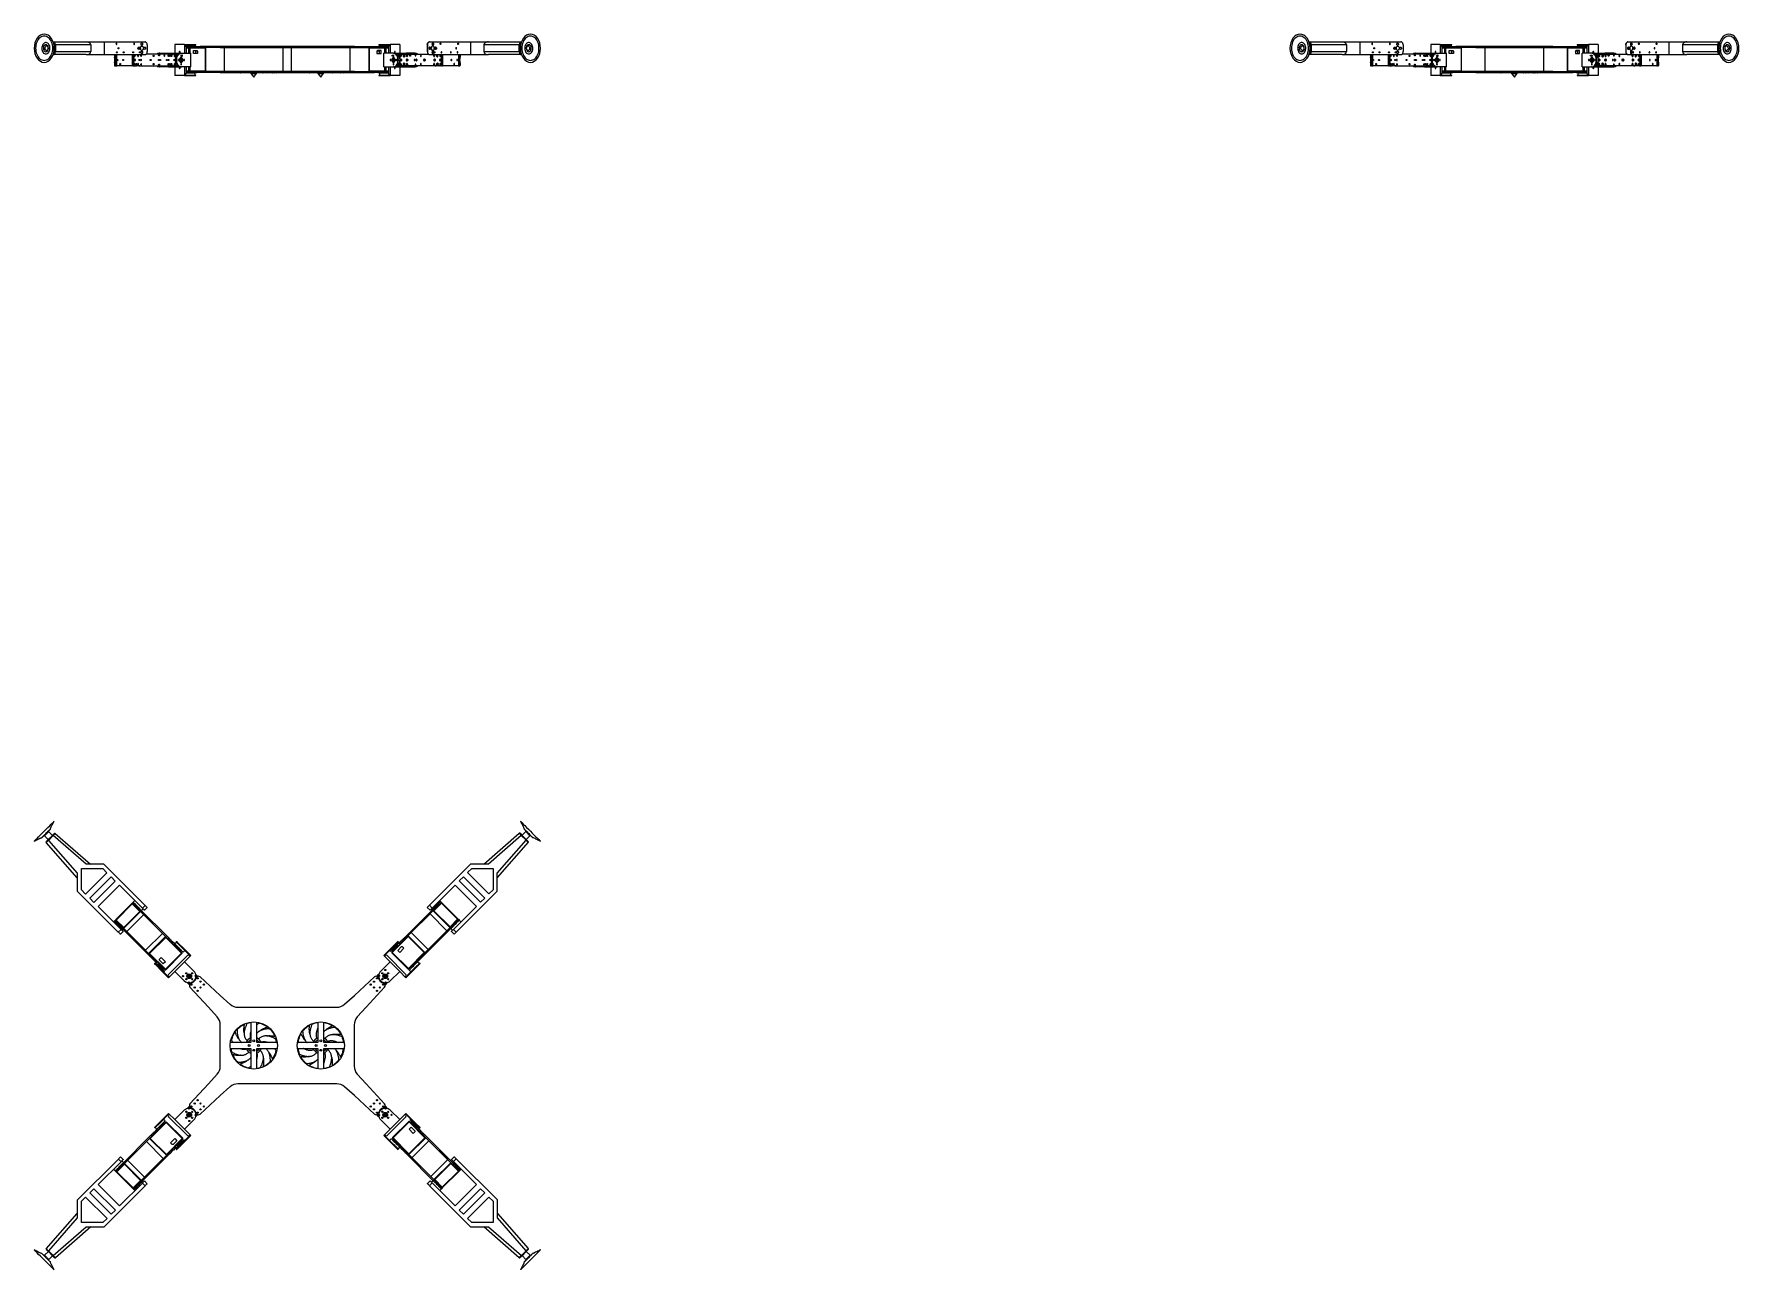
# Model space of a CAD drawing. Header units: millimetres. Extents: x 0 to 1189, y 0 to 841.
# Drawn here: x 182 to 760, y 198 to 617 of the extents above; entities that cross this region are included whole.
import ezdxf

# ---------------------------------------------------------------- set-up
doc = ezdxf.new("R2010")
doc.units = ezdxf.units.MM

msp = doc.modelspace()

# ---------------------------------------------------------------- linework, layer by layer
at = {"color": 7, "linetype": 'Continuous', "lineweight": 25}
for p, q in [((188.11, 614.41), (188.17, 614.41)), ((188.17, 614.41), (199.34, 614.41)), ((188.6, 611.11), (188.6, 613.41)), ((188.87, 613.41), (188.6, 613.41)), ((200.86, 613.41), (188.87, 613.41)), ((188.87, 613.41), (188.87, 611.11)), ((199.34, 614.41), (205.4, 614.41)), ((200.86, 613.41), (200.86, 611.11)), ((205.4, 614.41), (205.4, 610.11)), ((205.4, 614.41), (219.33, 614.41)), ((220.04, 613.41), (220.04, 611.11)), ((229.41, 613.56), (229.41, 610.56)), ((232.66, 613.56), (229.41, 613.56)), ((232.66, 613.56), (232.66, 610.56)), ((232.66, 613.56), (235.85, 613.56)), ((232.81, 613.36), (235.85, 613.36)), ((232.81, 613.16), (232.81, 613.36)), ((232.95, 613.16), (232.81, 613.16)), ((236.29, 613), (233.17, 613)), ((233.29, 613), (233.29, 612.8)), ((235.29, 612.8), (235.29, 613)), ((236.6, 612.9), (235.29, 612.9)), ((235.85, 613.36), (235.85, 613.56)), ((235.85, 613.56), (236.52, 613.56)), ((235.85, 613.36), (236.52, 613.36)), ((236.29, 613), (236.29, 613.36)), ((236.52, 613.36), (236.52, 613.56)), ((236.6, 612.9), (236.6, 612.5)), ((236.6, 612.9), (236.86, 612.9)), ((236.86, 612.5), (236.86, 612.9)), ((236.86, 612.9), (237.97, 612.9)), ((237.97, 612.9), (237.97, 612.5)), ((244.76, 612.9), (237.97, 612.9)), ((244.76, 612.9), (244.76, 612.5)), ((248.1, 612.9), (244.76, 612.9)), ((248.1, 612.5), (248.1, 612.9)), ((250.77, 612.9), (248.1, 612.9)), ((250.77, 612.5), (250.77, 612.9)), ((284.28, 612.9), (250.77, 612.9)), ((284.28, 612.5), (284.28, 612.9)), ((286.95, 612.9), (284.28, 612.9)), ((286.95, 612.5), (286.95, 612.9)), ((290.29, 612.9), (286.95, 612.9)), ((290.29, 612.9), (290.29, 612.5)), ((290.29, 612.9), (297.08, 612.9)), ((297.08, 612.5), (297.08, 612.9)), ((297.08, 612.9), (298.19, 612.9)), ((298.19, 612.9), (298.19, 612.5)), ((298.19, 612.9), (298.45, 612.9)), ((298.45, 612.5), (298.45, 612.9)), ((299.76, 612.9), (298.45, 612.9)), ((298.53, 613.56), (298.53, 613.36)), ((298.53, 613.56), (299.2, 613.56)), ((298.53, 613.36), (299.2, 613.36)), ((298.76, 613.36), (298.76, 613)), ((298.76, 613), (298.76, 613)), ((301.88, 613), (298.76, 613)), ((299.2, 613.36), (299.2, 613.56)), ((299.2, 613.56), (302.39, 613.56)), ((299.2, 613.36), (302.24, 613.36)), ((299.76, 613), (299.76, 612.8)), ((301.76, 612.8), (301.76, 613)), ((302.1, 613.16), (302.24, 613.16)), ((302.24, 613.36), (302.24, 613.16)), ((302.39, 613.56), (302.39, 610.56)), ((305.64, 613.56), (302.39, 613.56)), ((305.64, 613.56), (305.64, 610.56)), ((315.01, 613.41), (315.01, 611.11)), ((315.04, 613.41), (315.04, 611.11)), ((315.75, 614.41), (329.68, 614.41)), ((329.68, 614.41), (329.68, 610.11)), ((329.68, 614.41), (335.74, 614.41)), ((346.21, 613.41), (334.22, 613.41)), ((334.22, 613.41), (334.22, 611.11)), ((335.74, 614.41), (346.9, 614.41)), ((346.21, 611.11), (346.21, 613.41)), ((346.48, 613.41), (346.21, 613.41)), ((346.48, 613.41), (346.48, 611.11)), ((346.9, 614.41), (346.97, 614.41)), ((613.99, 614.41), (614.05, 614.41)), ((614.05, 614.41), (625.22, 614.41)), ((614.75, 613.41), (614.48, 613.41)), ((614.48, 611.11), (614.48, 613.41)), ((614.75, 613.41), (614.75, 611.11)), ((626.74, 613.41), (614.75, 613.41)), ((625.22, 614.41), (631.28, 614.41)), ((626.74, 613.41), (626.74, 611.11)), ((631.28, 614.41), (631.28, 610.11)), ((631.28, 614.41), (645.21, 614.41)), ((645.91, 613.41), (645.91, 611.11)), ((655.29, 613.56), (655.29, 610.56)), ((658.54, 613.56), (655.29, 613.56)), ((658.54, 613.56), (661.73, 613.56)), ((658.54, 613.56), (658.54, 610.56)), ((658.68, 613.36), (661.73, 613.36)), ((658.68, 613.16), (658.68, 613.36)), ((658.83, 613.16), (658.68, 613.16)), ((662.17, 613), (659.05, 613)), ((659.17, 613), (659.17, 612.8)), ((661.17, 612.8), (661.17, 613)), ((662.48, 612.9), (661.17, 612.9)), ((661.73, 613.36), (661.73, 613.56)), ((661.73, 613.56), (662.4, 613.56)), ((661.73, 613.36), (662.4, 613.36)), ((662.17, 613), (662.17, 613.36)), ((662.4, 613.36), (662.4, 613.56)), ((662.48, 612.9), (662.48, 612.5)), ((662.48, 612.9), (662.74, 612.9)), ((662.74, 612.5), (662.74, 612.9)), ((662.74, 612.9), (663.85, 612.9)), ((663.85, 612.9), (663.85, 612.5)), ((670.63, 612.9), (663.85, 612.9)), ((670.63, 612.9), (670.63, 612.5)), ((673.98, 612.9), (670.63, 612.9)), ((673.98, 612.5), (673.98, 612.9)), ((676.64, 612.9), (673.98, 612.9)), ((676.64, 612.5), (676.64, 612.9)), ((690.71, 612.9), (676.64, 612.9)), ((690.71, 612.5), (690.71, 612.9)), ((693.37, 612.9), (690.71, 612.9)), ((693.37, 612.5), (693.37, 612.9)), ((696.72, 612.9), (693.37, 612.9)), ((696.72, 612.9), (696.72, 612.5)), ((696.72, 612.9), (703.5, 612.9)), ((703.5, 612.5), (703.5, 612.9)), ((703.5, 612.9), (704.61, 612.9)), ((704.61, 612.9), (704.61, 612.5)), ((704.61, 612.9), (704.87, 612.9)), ((704.87, 612.5), (704.87, 612.9)), ((706.18, 612.9), (704.87, 612.9)), ((704.95, 613.56), (704.95, 613.36)), ((704.95, 613.56), (705.62, 613.56)), ((704.95, 613.36), (705.62, 613.36)), ((705.18, 613.36), (705.18, 613)), ((705.18, 613), (705.18, 613)), ((708.3, 613), (705.18, 613)), ((705.62, 613.36), (705.62, 613.56)), ((705.62, 613.56), (708.81, 613.56)), ((705.62, 613.36), (708.67, 613.36)), ((706.18, 613), (706.18, 612.8)), ((708.18, 612.8), (708.18, 613)), ((708.52, 613.16), (708.67, 613.16)), ((708.67, 613.36), (708.67, 613.16)), ((708.81, 613.56), (708.81, 610.56)), ((712.06, 613.56), (708.81, 613.56)), ((712.06, 613.56), (712.06, 610.56)), ((721.44, 613.41), (721.44, 611.11)), ((721.46, 613.41), (721.46, 611.11)), ((722.17, 614.41), (736.1, 614.41)), ((736.1, 614.41), (736.1, 610.11)), ((736.1, 614.41), (742.16, 614.41)), ((752.63, 613.41), (740.64, 613.41)), ((740.64, 613.41), (740.64, 611.11)), ((742.16, 614.41), (753.33, 614.41)), ((752.63, 611.11), (752.63, 613.41)), ((752.9, 613.41), (752.63, 613.41)), ((752.9, 613.41), (752.9, 611.11)), ((753.33, 614.41), (753.39, 614.41)), ((188.17, 610.11), (188.11, 610.11)), ((199.34, 610.11), (188.17, 610.11)), ((188.87, 611.11), (188.6, 611.11)), ((188.87, 611.11), (200.86, 611.11)), ((199.34, 610.11), (205.4, 610.11)), ((205.4, 610.11), (219.33, 610.11)), ((208.95, 610.06), (208.95, 609.18)), ((208.95, 607.34), (208.95, 606.46)), ((209.49, 610.06), (209.2, 610.06)), ((209.2, 610.06), (209.2, 609.18)), ((209.2, 609.18), (209.49, 609.18)), ((209.2, 607.34), (209.2, 606.46)), ((209.49, 607.34), (209.2, 607.34)), ((209.5, 609.09), (209.22, 609.09)), ((209.22, 607.43), (209.5, 607.43)), ((209.49, 610.06), (209.49, 609.18)), ((209.49, 607.34), (209.49, 606.46)), ((209.57, 610.11), (209.57, 606.46)), ((215.51, 610.06), (215.23, 610.06)), ((215.23, 610.06), (215.23, 609.18)), ((215.23, 609.18), (215.51, 609.18)), ((215.23, 607.34), (215.23, 606.46)), ((215.51, 607.34), (215.23, 607.34)), ((215.52, 609.09), (215.24, 609.09)), ((215.24, 607.43), (215.52, 607.43)), ((215.51, 610.06), (215.51, 609.18)), ((215.51, 607.34), (215.51, 606.46)), ((227.59, 610.26), (219.7, 610.26)), ((224.25, 610.56), (224.11, 610.56)), ((224.25, 610.56), (227.17, 610.56)), ((227.17, 610.56), (227.17, 610.36)), ((227.17, 610.56), (227.29, 610.56)), ((227.29, 610.36), (227.17, 610.36)), ((227.29, 610.56), (227.29, 610.36)), ((227.29, 610.56), (231.46, 610.56)), ((227.29, 610.26), (227.29, 610.36)), ((230.8, 610.36), (227.29, 610.36)), ((227.59, 610.26), (228.6, 610.26)), ((228.83, 610.24), (228.54, 610.24)), ((228.6, 610.26), (228.89, 610.26)), ((229.51, 610.26), (228.89, 610.26)), ((229.51, 610.26), (230.66, 610.26)), ((229.65, 609.18), (229.65, 610.06)), ((229.65, 606.46), (229.65, 607.34)), ((231.46, 610.56), (231.6, 610.56)), ((231.6, 610.56), (234.79, 610.56)), ((235.49, 612.8), (233.23, 612.8)), ((233.23, 612.76), (233.23, 610.56)), ((233.23, 612.5), (234.29, 612.5)), ((234.43, 612.3), (234.15, 612.3)), ((234.29, 612.5), (236.99, 612.5)), ((239.81, 612.3), (234.43, 612.3)), ((234.79, 605.96), (234.79, 610.56)), ((235.49, 612.5), (235.49, 612.8)), ((235.71, 611.5), (236.98, 611.5)), ((235.71, 610.5), (235.71, 611.5)), ((237.12, 610.5), (235.71, 610.5)), ((236.41, 611.3), (236.27, 611.5)), ((236.41, 611.3), (236.41, 610.5)), ((237.12, 611.3), (236.41, 611.3)), ((236.98, 611.5), (237.12, 611.3)), ((237.97, 612.5), (236.99, 612.5)), ((237.12, 611.3), (237.12, 610.5)), ((244.76, 612.5), (237.97, 612.5)), ((239.81, 604.58), (239.81, 612.3)), ((239.86, 604.58), (239.86, 612.3)), ((244.76, 612.5), (248.1, 612.5)), ((246.16, 612.5), (246.16, 604.38)), ((248.1, 612.5), (250.77, 612.5)), ((250.77, 612.5), (284.28, 612.5)), ((266.16, 604.38), (266.16, 612.5)), ((268.89, 612.5), (268.89, 604.38)), ((284.28, 612.5), (286.95, 612.5)), ((286.95, 612.5), (290.29, 612.5)), ((288.89, 604.38), (288.89, 612.5)), ((290.29, 612.5), (297.08, 612.5)), ((295.19, 612.3), (295.19, 604.58)), ((300.62, 612.3), (295.24, 612.3)), ((295.24, 612.3), (295.24, 604.58)), ((298.06, 612.5), (297.08, 612.5)), ((297.93, 611.3), (298.07, 611.5)), ((297.93, 611.3), (297.93, 610.5)), ((298.64, 611.3), (297.93, 611.3)), ((297.93, 610.5), (299.34, 610.5)), ((298.06, 612.5), (300.76, 612.5)), ((299.34, 611.5), (298.07, 611.5)), ((298.78, 611.5), (298.64, 611.3)), ((298.64, 611.3), (298.64, 610.5)), ((299.34, 610.5), (299.34, 611.5)), ((299.56, 612.8), (299.56, 612.5)), ((301.82, 612.8), (299.56, 612.8)), ((303.45, 610.56), (300.26, 610.56)), ((300.26, 605.96), (300.26, 610.56)), ((300.9, 612.3), (300.62, 612.3)), ((300.76, 612.5), (301.82, 612.5)), ((301.82, 612.76), (301.82, 610.56)), ((303.59, 610.56), (303.45, 610.56)), ((303.59, 610.56), (307.76, 610.56)), ((303.66, 608.96), (303.62, 608.96)), ((303.62, 607.56), (303.66, 607.56)), ((307.76, 610.36), (304.25, 610.36)), ((304.39, 610.26), (305.79, 610.26)), ((305.65, 609.18), (305.65, 610.06)), ((305.65, 606.46), (305.65, 607.34)), ((305.79, 610.26), (306.42, 610.26)), ((306.15, 609.56), (306.16, 609.56)), ((306.22, 608.06), (306.24, 608.06)), ((306.42, 610.26), (306.7, 610.26)), ((306.76, 610.24), (306.48, 610.24)), ((306.7, 610.26), (307.71, 610.26)), ((307.21, 609.46), (307.23, 609.46)), ((307.71, 610.26), (315.38, 610.26)), ((307.76, 610.36), (307.76, 610.56)), ((307.76, 610.56), (307.88, 610.56)), ((307.76, 610.26), (307.76, 610.36)), ((307.88, 610.36), (307.76, 610.36)), ((307.88, 610.36), (307.88, 610.56)), ((310.8, 610.56), (307.88, 610.56)), ((308.2, 608.06), (308.22, 608.06)), ((308.27, 609.56), (308.29, 609.56)), ((310.8, 610.56), (310.94, 610.56)), ((315.75, 610.11), (329.68, 610.11)), ((317.46, 609.56), (317.48, 609.56)), ((319.58, 609.56), (319.6, 609.56)), ((320.06, 609.09), (319.78, 609.09)), ((319.78, 607.43), (320.06, 607.43)), ((319.79, 610.06), (319.79, 609.18)), ((320.08, 610.06), (319.79, 610.06)), ((319.79, 609.18), (320.08, 609.18)), ((319.79, 607.34), (319.79, 606.46)), ((320.08, 607.34), (319.79, 607.34)), ((320.08, 610.06), (320.08, 609.18)), ((320.08, 607.34), (320.08, 606.46)), ((325.74, 606.46), (325.74, 610.11)), ((326.09, 609.09), (325.81, 609.09)), ((325.81, 607.43), (326.09, 607.43)), ((325.82, 610.06), (325.82, 609.18)), ((326.1, 610.06), (325.82, 610.06)), ((325.82, 609.18), (326.1, 609.18)), ((326.1, 607.34), (325.82, 607.34)), ((325.82, 607.34), (325.82, 606.46)), ((326.1, 610.06), (326.1, 609.18)), ((326.1, 607.34), (326.1, 606.46)), ((329.68, 610.11), (335.74, 610.11)), ((334.22, 611.11), (346.21, 611.11)), ((346.9, 610.11), (335.74, 610.11)), ((346.48, 611.11), (346.21, 611.11)), ((346.97, 610.11), (346.9, 610.11)), ((614.05, 610.11), (613.99, 610.11)), ((625.22, 610.11), (614.05, 610.11)), ((614.75, 611.11), (614.48, 611.11)), ((614.75, 611.11), (626.74, 611.11)), ((625.22, 610.11), (631.28, 610.11)), ((631.28, 610.11), (645.21, 610.11)), ((634.83, 610.06), (634.83, 609.18)), ((634.83, 607.34), (634.83, 606.46)), ((635.08, 610.06), (635.08, 609.18)), ((635.36, 610.06), (635.08, 610.06)), ((635.08, 609.18), (635.36, 609.18)), ((635.08, 607.34), (635.08, 606.46)), ((635.36, 607.34), (635.08, 607.34)), ((635.38, 609.09), (635.09, 609.09)), ((635.09, 607.43), (635.38, 607.43)), ((635.36, 610.06), (635.36, 609.18)), ((635.36, 607.34), (635.36, 606.46)), ((635.45, 610.11), (635.45, 606.46)), ((641.39, 610.06), (641.11, 610.06)), ((641.11, 610.06), (641.11, 609.18)), ((641.11, 609.18), (641.39, 609.18)), ((641.11, 607.34), (641.11, 606.46)), ((641.39, 607.34), (641.11, 607.34)), ((641.4, 609.09), (641.12, 609.09)), ((641.12, 607.43), (641.4, 607.43)), ((641.39, 610.06), (641.39, 609.18)), ((641.39, 607.34), (641.39, 606.46)), ((653.47, 610.26), (645.58, 610.26)), ((650.13, 610.56), (649.99, 610.56)), ((650.13, 610.56), (653.05, 610.56)), ((653.05, 610.56), (653.05, 610.36)), ((653.05, 610.56), (653.17, 610.56)), ((653.17, 610.36), (653.05, 610.36)), ((653.17, 610.56), (653.17, 610.36)), ((653.17, 610.56), (657.34, 610.56)), ((656.68, 610.36), (653.17, 610.36)), ((653.17, 610.26), (653.17, 610.36)), ((653.47, 610.26), (654.48, 610.26)), ((654.71, 610.24), (654.42, 610.24)), ((654.48, 610.26), (654.76, 610.26)), ((655.39, 610.26), (654.76, 610.26)), ((655.39, 610.26), (656.54, 610.26)), ((655.53, 609.18), (655.53, 610.06)), ((655.53, 606.46), (655.53, 607.34)), ((657.34, 610.56), (657.48, 610.56)), ((657.48, 610.56), (660.66, 610.56)), ((661.37, 612.8), (659.11, 612.8)), ((659.11, 612.76), (659.11, 610.56)), ((659.11, 612.5), (660.17, 612.5)), ((660.31, 612.3), (660.03, 612.3)), ((660.17, 612.5), (662.87, 612.5)), ((665.69, 612.3), (660.31, 612.3)), ((660.66, 605.96), (660.66, 610.56)), ((661.37, 612.5), (661.37, 612.8)), ((661.58, 611.5), (662.86, 611.5)), ((661.58, 610.5), (661.58, 611.5)), ((663, 610.5), (661.58, 610.5)), ((662.29, 611.3), (662.15, 611.5)), ((662.29, 611.3), (662.29, 610.5)), ((663, 611.3), (662.29, 611.3)), ((662.86, 611.5), (663, 611.3)), ((663.85, 612.5), (662.87, 612.5)), ((663, 611.3), (663, 610.5)), ((670.63, 612.5), (663.85, 612.5)), ((665.69, 604.58), (665.69, 612.3)), ((665.74, 604.58), (665.74, 612.3)), ((670.63, 612.5), (673.98, 612.5)), ((673.67, 612.5), (673.67, 604.38)), ((673.98, 612.5), (676.64, 612.5)), ((676.64, 612.5), (690.71, 612.5)), ((690.71, 612.5), (693.37, 612.5)), ((693.37, 612.5), (696.72, 612.5)), ((693.68, 604.38), (693.68, 612.5)), ((696.72, 612.5), (703.5, 612.5)), ((701.61, 612.3), (701.61, 604.58)), ((701.66, 612.3), (701.66, 604.58)), ((707.04, 612.3), (701.66, 612.3)), ((704.48, 612.5), (703.5, 612.5)), ((704.35, 611.3), (704.49, 611.5)), ((704.35, 611.3), (704.35, 610.5)), ((705.06, 611.3), (704.35, 611.3)), ((704.35, 610.5), (705.77, 610.5)), ((704.48, 612.5), (707.18, 612.5)), ((705.77, 611.5), (704.49, 611.5)), ((705.2, 611.5), (705.06, 611.3)), ((705.06, 611.3), (705.06, 610.5)), ((705.77, 610.5), (705.77, 611.5)), ((705.98, 612.8), (705.98, 612.5)), ((708.24, 612.8), (705.98, 612.8)), ((709.87, 610.56), (706.69, 610.56)), ((706.69, 605.96), (706.69, 610.56)), ((707.32, 612.3), (707.04, 612.3)), ((707.18, 612.5), (708.24, 612.5)), ((708.24, 612.76), (708.24, 610.56)), ((710.01, 610.56), (709.87, 610.56)), ((710.01, 610.56), (714.18, 610.56)), ((710.08, 608.96), (710.04, 608.96)), ((710.04, 607.56), (710.08, 607.56)), ((714.18, 610.36), (710.67, 610.36)), ((710.81, 610.26), (712.21, 610.26)), ((712.07, 609.18), (712.07, 610.06)), ((712.07, 606.46), (712.07, 607.34)), ((712.21, 610.26), (712.84, 610.26)), ((712.57, 609.56), (712.59, 609.56)), ((712.64, 608.06), (712.66, 608.06)), ((712.84, 610.26), (713.12, 610.26)), ((713.18, 610.24), (712.9, 610.24)), ((713.12, 610.26), (714.14, 610.26)), ((713.63, 609.46), (713.65, 609.46)), ((714.14, 610.26), (721.8, 610.26)), ((714.18, 610.36), (714.18, 610.56)), ((714.18, 610.56), (714.3, 610.56)), ((714.18, 610.26), (714.18, 610.36)), ((714.3, 610.36), (714.18, 610.36)), ((714.3, 610.36), (714.3, 610.56)), ((717.22, 610.56), (714.3, 610.56)), ((714.62, 608.06), (714.64, 608.06)), ((714.69, 609.56), (714.71, 609.56)), ((717.22, 610.56), (717.36, 610.56)), ((722.17, 610.11), (736.1, 610.11)), ((723.88, 609.56), (723.9, 609.56)), ((726, 609.56), (726.02, 609.56)), ((726.49, 609.09), (726.2, 609.09)), ((726.2, 607.43), (726.49, 607.43)), ((726.22, 610.06), (726.22, 609.18)), ((726.5, 610.06), (726.22, 610.06)), ((726.22, 609.18), (726.5, 609.18)), ((726.22, 607.34), (726.22, 606.46)), ((726.5, 607.34), (726.22, 607.34)), ((726.5, 610.06), (726.5, 609.18)), ((726.5, 607.34), (726.5, 606.46)), ((732.16, 606.46), (732.16, 610.11)), ((732.51, 609.09), (732.23, 609.09)), ((732.23, 607.43), (732.51, 607.43)), ((732.24, 610.06), (732.24, 609.18)), ((732.52, 610.06), (732.24, 610.06)), ((732.24, 609.18), (732.52, 609.18)), ((732.24, 607.34), (732.24, 606.46)), ((732.52, 607.34), (732.24, 607.34)), ((732.52, 610.06), (732.52, 609.18)), ((732.52, 607.34), (732.52, 606.46)), ((736.1, 610.11), (742.16, 610.11)), ((740.64, 611.11), (752.63, 611.11)), ((753.33, 610.11), (742.16, 610.11)), ((752.9, 611.11), (752.63, 611.11)), ((753.39, 610.11), (753.33, 610.11)), ((209.09, 606.26), (209.34, 606.26)), ((209.2, 606.46), (209.49, 606.46)), ((209.63, 606.26), (209.34, 606.26)), ((209.63, 606.46), (215.09, 606.46)), ((209.63, 606.26), (209.77, 606.26)), ((215.23, 606.26), (209.77, 606.26)), ((215.23, 606.46), (215.51, 606.46)), ((215.37, 606.26), (215.23, 606.26)), ((215.65, 606.26), (215.37, 606.26)), ((215.65, 606.26), (216.28, 606.26)), ((217.29, 606.26), (216.28, 606.26)), ((217.23, 606.28), (217.51, 606.28)), ((217.57, 606.26), (217.29, 606.26)), ((217.57, 606.26), (227.59, 606.26)), ((224.25, 605.96), (224.11, 605.96)), ((227.17, 605.96), (224.25, 605.96)), ((227.17, 606.16), (227.17, 605.96)), ((227.17, 606.16), (227.29, 606.16)), ((227.29, 605.96), (227.17, 605.96)), ((227.29, 606.16), (227.29, 606.26)), ((227.29, 606.16), (227.29, 605.96)), ((230.8, 606.16), (227.29, 606.16)), ((227.29, 605.96), (231.46, 605.96)), ((228.6, 606.26), (227.59, 606.26)), ((228.54, 606.28), (228.83, 606.28)), ((228.89, 606.26), (228.6, 606.26)), ((228.89, 606.26), (229.51, 606.26)), ((229.41, 605.96), (229.41, 602.96)), ((232.66, 602.96), (229.41, 602.96)), ((230.66, 606.26), (229.51, 606.26)), ((231.46, 605.96), (231.6, 605.96)), ((234.79, 605.96), (231.6, 605.96)), ((232.66, 605.96), (232.66, 602.96)), ((232.66, 602.96), (235.85, 602.96)), ((232.81, 603.36), (232.95, 603.36)), ((232.81, 603.16), (232.81, 603.36)), ((232.81, 603.16), (235.85, 603.16)), ((233.23, 605.96), (233.23, 603.76)), ((234.29, 604.38), (233.23, 604.38)), ((235.39, 604.08), (233.23, 604.08)), ((233.23, 603.96), (236.29, 603.96)), ((233.69, 604.08), (233.69, 603.96)), ((234.43, 604.58), (234.15, 604.58)), ((236.99, 604.38), (234.29, 604.38)), ((234.43, 604.58), (239.81, 604.58)), ((234.89, 603.96), (234.89, 604.08)), ((236.6, 603.98), (234.89, 603.98)), ((235.49, 604.18), (235.49, 604.38)), ((235.85, 603.16), (235.85, 602.96)), ((235.85, 603.16), (236.52, 603.16)), ((235.85, 602.96), (236.52, 602.96)), ((236.29, 603.16), (236.29, 603.96)), ((236.52, 602.96), (236.52, 603.16)), ((236.6, 604.38), (236.6, 603.98)), ((236.6, 603.98), (236.86, 603.98)), ((236.86, 603.98), (236.86, 604.38)), ((237.97, 603.98), (236.86, 603.98)), ((236.99, 604.38), (237.97, 604.38)), ((237.97, 604.38), (237.97, 603.98)), ((244.76, 604.38), (237.97, 604.38)), ((244.76, 603.98), (237.97, 603.98)), ((244.76, 604.38), (244.76, 603.98)), ((248.1, 604.38), (244.76, 604.38)), ((244.76, 603.98), (248.1, 603.98)), ((248.1, 603.98), (248.1, 604.38)), ((250.77, 604.38), (248.1, 604.38)), ((248.1, 603.98), (250.77, 603.98)), ((248.7, 603.98), (248.41, 603.95)), ((249.4, 603.98), (249.01, 603.95)), ((250, 603.98), (249.88, 603.95)), ((250.77, 603.98), (250.77, 604.38)), ((284.28, 604.38), (250.77, 604.38)), ((250.77, 603.98), (284.28, 603.98)), ((251.91, 603.98), (251.53, 603.95)), ((252.96, 603.98), (253.04, 603.95)), ((255.17, 603.93), (255.1, 603.98)), ((255.16, 603.98), (255.16, 603.92)), ((255.24, 603.93), (255.2, 603.98)), ((255.3, 603.53), (256.16, 602.5)), ((255.55, 603.93), (255.56, 603.98)), ((256.03, 603.93), (256.08, 603.98)), ((256.16, 602.5), (257.02, 603.53)), ((256.54, 603.93), (256.62, 603.98)), ((256.95, 603.93), (257.04, 603.98)), ((257.15, 603.93), (257.22, 603.98)), ((257.16, 603.92), (257.16, 603.94)), ((259.37, 603.98), (259.28, 603.95)), ((260.42, 603.98), (260.79, 603.95)), ((262.32, 603.98), (262.44, 603.95)), ((262.92, 603.98), (263.31, 603.95)), ((263.62, 603.98), (263.91, 603.95)), ((271.41, 603.98), (271.09, 603.95)), ((272.48, 603.98), (272.09, 603.95)), ((272.34, 603.98), (272.18, 603.95)), ((275.27, 603.98), (274.91, 603.95)), ((275.02, 603.98), (275.07, 603.95)), ((277.89, 603.93), (277.82, 603.98)), ((277.89, 603.96), (277.89, 603.92)), ((278.01, 603.93), (277.98, 603.98)), ((278.03, 603.53), (278.89, 602.5)), ((278.36, 603.93), (278.38, 603.98)), ((279.03, 603.98), (278.8, 603.95)), ((278.86, 603.93), (278.92, 603.98)), ((278.89, 602.5), (279.75, 603.53)), ((278.97, 603.97), (278.96, 603.97)), ((279.36, 603.93), (279.44, 603.98)), ((279.74, 603.93), (279.82, 603.98)), ((279.89, 603.96), (279.89, 603.98)), ((279.89, 603.93), (279.95, 603.98)), ((282.51, 603.98), (282.87, 603.95)), ((282.74, 603.97), (282.65, 603.98)), ((282.75, 603.98), (282.71, 603.95)), ((284.28, 603.98), (284.28, 604.38)), ((286.95, 604.38), (284.28, 604.38)), ((284.28, 603.98), (286.95, 603.98)), ((285.3, 603.98), (285.54, 603.96)), ((285.44, 603.98), (285.6, 603.95)), ((286.37, 603.98), (286.69, 603.95)), ((286.95, 603.98), (286.95, 604.38)), ((290.29, 604.38), (286.95, 604.38)), ((286.95, 603.98), (290.29, 603.98)), ((290.29, 604.38), (290.29, 603.98)), ((290.29, 604.38), (297.08, 604.38)), ((290.29, 603.98), (297.08, 603.98)), ((295.24, 604.58), (300.62, 604.58)), ((297.08, 603.98), (297.08, 604.38)), ((297.08, 604.38), (298.06, 604.38)), ((298.19, 603.98), (297.08, 603.98)), ((300.76, 604.38), (298.06, 604.38)), ((298.19, 604.38), (298.19, 603.98)), ((298.19, 603.98), (298.45, 603.98)), ((298.45, 603.98), (298.45, 604.38)), ((298.45, 603.98), (300.16, 603.98)), ((298.53, 603.16), (298.53, 602.96)), ((298.53, 603.16), (299.2, 603.16)), ((298.53, 602.96), (299.2, 602.96)), ((298.76, 603.96), (298.76, 603.16)), ((298.76, 603.96), (300.89, 603.96)), ((299.2, 603.16), (299.2, 602.96)), ((299.2, 603.16), (302.24, 603.16)), ((299.2, 602.96), (302.39, 602.96)), ((299.56, 604.38), (299.56, 604.18)), ((301.82, 604.08), (299.66, 604.08)), ((300.16, 604.08), (300.16, 603.96)), ((300.26, 605.96), (303.45, 605.96)), ((300.9, 604.58), (300.62, 604.58)), ((301.82, 604.38), (300.76, 604.38)), ((300.89, 603.96), (301.82, 603.96)), ((301.36, 603.96), (301.36, 604.08)), ((301.82, 605.96), (301.82, 603.76)), ((302.24, 603.36), (302.1, 603.36)), ((302.24, 603.36), (302.24, 603.16)), ((302.39, 605.96), (302.39, 602.96)), ((305.64, 602.96), (302.39, 602.96)), ((303.59, 605.96), (303.45, 605.96)), ((303.59, 605.96), (307.76, 605.96)), ((307.76, 606.16), (304.25, 606.16)), ((305.79, 606.26), (304.39, 606.26)), ((305.64, 605.96), (305.64, 602.96)), ((306.42, 606.26), (305.79, 606.26)), ((306.15, 606.56), (306.16, 606.56)), ((306.7, 606.26), (306.42, 606.26)), ((306.48, 606.28), (306.76, 606.28)), ((307.71, 606.26), (306.7, 606.26)), ((307.21, 606.66), (307.23, 606.66)), ((317.73, 606.26), (307.71, 606.26)), ((307.76, 606.16), (307.76, 606.26)), ((307.76, 605.96), (307.76, 606.16)), ((307.76, 606.16), (307.88, 606.16)), ((307.88, 605.96), (307.76, 605.96)), ((307.88, 605.96), (307.88, 606.16)), ((307.88, 605.96), (310.8, 605.96)), ((308.27, 606.56), (308.29, 606.56)), ((310.8, 605.96), (310.94, 605.96)), ((317.46, 606.56), (317.48, 606.56)), ((318.01, 606.26), (317.73, 606.26)), ((317.79, 606.28), (318.07, 606.28)), ((319.03, 606.26), (318.01, 606.26)), ((319.65, 606.26), (319.03, 606.26)), ((319.58, 606.56), (319.6, 606.56)), ((319.94, 606.26), (319.65, 606.26)), ((319.79, 606.46), (320.08, 606.46)), ((320.08, 606.26), (319.94, 606.26)), ((325.54, 606.26), (320.08, 606.26)), ((320.22, 606.46), (325.68, 606.46)), ((325.68, 606.26), (325.54, 606.26)), ((325.96, 606.26), (325.68, 606.26)), ((325.82, 606.46), (326.1, 606.46)), ((634.97, 606.26), (635.22, 606.26)), ((635.08, 606.46), (635.36, 606.46)), ((635.51, 606.26), (635.22, 606.26)), ((635.51, 606.46), (640.96, 606.46)), ((635.51, 606.26), (635.65, 606.26)), ((641.11, 606.26), (635.65, 606.26)), ((641.11, 606.46), (641.39, 606.46)), ((641.25, 606.26), (641.11, 606.26)), ((641.53, 606.26), (641.25, 606.26)), ((641.53, 606.26), (642.16, 606.26)), ((643.17, 606.26), (642.16, 606.26)), ((643.11, 606.28), (643.39, 606.28)), ((643.45, 606.26), (643.17, 606.26)), ((643.45, 606.26), (653.47, 606.26)), ((650.13, 605.96), (649.99, 605.96)), ((653.05, 605.96), (650.13, 605.96)), ((653.05, 606.16), (653.05, 605.96)), ((653.05, 606.16), (653.17, 606.16)), ((653.17, 605.96), (653.05, 605.96)), ((653.17, 606.16), (653.17, 606.26)), ((653.17, 606.16), (653.17, 605.96)), ((656.68, 606.16), (653.17, 606.16)), ((653.17, 605.96), (657.34, 605.96)), ((654.48, 606.26), (653.47, 606.26)), ((654.42, 606.28), (654.71, 606.28)), ((654.76, 606.26), (654.48, 606.26)), ((654.76, 606.26), (655.39, 606.26)), ((655.29, 605.96), (655.29, 602.96)), ((658.54, 602.96), (655.29, 602.96)), ((656.54, 606.26), (655.39, 606.26)), ((657.34, 605.96), (657.48, 605.96)), ((660.66, 605.96), (657.48, 605.96)), ((658.54, 605.96), (658.54, 602.96)), ((658.54, 602.96), (661.73, 602.96)), ((658.68, 603.36), (658.83, 603.36)), ((658.68, 603.16), (658.68, 603.36)), ((658.68, 603.16), (661.73, 603.16)), ((659.11, 605.96), (659.11, 603.76)), ((660.17, 604.38), (659.11, 604.38)), ((661.27, 604.08), (659.11, 604.08)), ((659.11, 603.96), (662.17, 603.96)), ((659.57, 604.08), (659.57, 603.96)), ((660.31, 604.58), (660.03, 604.58)), ((662.87, 604.38), (660.17, 604.38)), ((660.31, 604.58), (665.69, 604.58)), ((660.77, 603.96), (660.77, 604.08)), ((660.77, 603.98), (662.48, 603.98)), ((661.37, 604.18), (661.37, 604.38)), ((661.73, 603.16), (661.73, 602.96)), ((661.73, 603.16), (662.4, 603.16)), ((661.73, 602.96), (662.4, 602.96)), ((662.17, 603.16), (662.17, 603.96)), ((662.4, 602.96), (662.4, 603.16)), ((662.48, 604.38), (662.48, 603.98)), ((662.48, 603.98), (662.74, 603.98)), ((662.74, 603.98), (662.74, 604.38)), ((663.85, 603.98), (662.74, 603.98)), ((662.87, 604.38), (663.85, 604.38)), ((663.85, 604.38), (663.85, 603.98)), ((670.63, 604.38), (663.85, 604.38)), ((670.63, 603.98), (663.85, 603.98)), ((670.63, 604.38), (670.63, 603.98)), ((673.98, 604.38), (670.63, 604.38)), ((670.63, 603.98), (673.98, 603.98)), ((673.98, 603.98), (673.98, 604.38)), ((676.64, 604.38), (673.98, 604.38)), ((673.98, 603.98), (676.64, 603.98)), ((676.19, 603.98), (675.88, 603.95)), ((676.22, 603.98), (675.92, 603.95)), ((676.91, 603.98), (676.53, 603.95)), ((676.64, 603.98), (676.64, 604.38)), ((690.71, 604.38), (676.64, 604.38)), ((676.64, 603.98), (690.71, 603.98)), ((677.27, 603.98), (676.88, 603.95)), ((677.12, 603.98), (676.96, 603.95)), ((677.52, 603.98), (677.4, 603.95)), ((679.42, 603.98), (679.05, 603.95)), ((680.06, 603.98), (679.7, 603.95)), ((679.81, 603.98), (679.85, 603.95)), ((680.47, 603.98), (680.55, 603.95)), ((682.68, 603.93), (682.61, 603.98)), ((682.68, 603.93), (682.61, 603.98)), ((682.68, 603.98), (682.68, 603.92)), ((682.75, 603.93), (682.71, 603.98)), ((682.81, 603.53), (683.67, 602.5)), ((683.07, 603.93), (683.07, 603.98)), ((683.54, 603.93), (683.59, 603.98)), ((683.67, 602.5), (684.54, 603.53)), ((684.06, 603.93), (684.14, 603.98)), ((684.47, 603.93), (684.55, 603.98)), ((684.67, 603.93), (684.74, 603.98)), ((684.67, 603.93), (684.74, 603.98)), ((686.88, 603.98), (686.8, 603.95)), ((687.29, 603.98), (687.65, 603.95)), ((687.54, 603.98), (687.5, 603.95)), ((687.93, 603.98), (688.3, 603.95)), ((689.83, 603.98), (689.95, 603.95)), ((690.08, 603.98), (690.32, 603.96)), ((690.44, 603.98), (690.82, 603.95)), ((690.71, 603.98), (690.71, 604.38)), ((693.37, 604.38), (690.71, 604.38)), ((690.71, 603.98), (693.37, 603.98)), ((691.13, 603.98), (691.43, 603.95)), ((691.16, 603.98), (691.47, 603.95)), ((693.37, 603.98), (693.37, 604.38)), ((696.72, 604.38), (693.37, 604.38)), ((693.37, 603.98), (696.72, 603.98)), ((696.72, 604.38), (696.72, 603.98)), ((696.72, 604.38), (703.5, 604.38)), ((696.72, 603.98), (703.5, 603.98)), ((701.66, 604.58), (707.04, 604.58)), ((703.5, 603.98), (703.5, 604.38)), ((703.5, 604.38), (704.48, 604.38)), ((704.61, 603.98), (703.5, 603.98)), ((707.18, 604.38), (704.48, 604.38)), ((704.61, 604.38), (704.61, 603.98)), ((704.61, 603.98), (704.87, 603.98)), ((704.87, 603.98), (704.87, 604.38)), ((706.58, 603.98), (704.87, 603.98)), ((704.95, 603.16), (704.95, 602.96)), ((704.95, 603.16), (705.62, 603.16)), ((704.95, 602.96), (705.62, 602.96)), ((705.18, 603.96), (705.18, 603.16)), ((705.18, 603.96), (707.32, 603.96)), ((705.62, 603.16), (705.62, 602.96)), ((705.62, 603.16), (708.67, 603.16)), ((705.62, 602.96), (708.81, 602.96)), ((705.98, 604.38), (705.98, 604.18)), ((708.24, 604.08), (706.08, 604.08)), ((706.58, 604.08), (706.58, 603.96)), ((706.69, 605.96), (709.87, 605.96)), ((707.32, 604.58), (707.04, 604.58)), ((708.24, 604.38), (707.18, 604.38)), ((707.32, 603.96), (708.24, 603.96)), ((707.78, 603.96), (707.78, 604.08)), ((708.24, 605.96), (708.24, 603.76)), ((708.67, 603.36), (708.52, 603.36)), ((708.67, 603.36), (708.67, 603.16)), ((708.81, 605.96), (708.81, 602.96)), ((712.06, 602.96), (708.81, 602.96)), ((710.01, 605.96), (709.87, 605.96)), ((710.01, 605.96), (714.18, 605.96)), ((714.18, 606.16), (710.67, 606.16)), ((712.21, 606.26), (710.81, 606.26)), ((712.06, 605.96), (712.06, 602.96)), ((712.84, 606.26), (712.21, 606.26)), ((712.57, 606.56), (712.58, 606.56)), ((713.12, 606.26), (712.84, 606.26)), ((712.9, 606.28), (713.18, 606.28)), ((714.14, 606.26), (713.12, 606.26)), ((713.63, 606.66), (713.65, 606.66)), ((724.15, 606.26), (714.14, 606.26)), ((714.18, 606.16), (714.18, 606.26)), ((714.18, 605.96), (714.18, 606.16)), ((714.18, 606.16), (714.3, 606.16)), ((714.3, 605.96), (714.18, 605.96)), ((714.3, 605.96), (714.3, 606.16)), ((714.3, 605.96), (717.22, 605.96)), ((714.69, 606.56), (714.71, 606.56)), ((717.22, 605.96), (717.36, 605.96)), ((723.88, 606.56), (723.9, 606.56)), ((724.44, 606.26), (724.15, 606.26)), ((724.21, 606.28), (724.5, 606.28)), ((725.45, 606.26), (724.44, 606.26)), ((726.07, 606.26), (725.45, 606.26)), ((726, 606.56), (726.02, 606.56)), ((726.36, 606.26), (726.07, 606.26)), ((726.22, 606.46), (726.5, 606.46)), ((726.5, 606.26), (726.36, 606.26)), ((731.96, 606.26), (726.5, 606.26)), ((726.64, 606.46), (732.1, 606.46)), ((732.1, 606.26), (731.96, 606.26)), ((732.38, 606.26), (732.1, 606.26)), ((732.24, 606.46), (732.52, 606.46)), ((185.2, 345.04), (186.48, 343.77)), ((196.29, 330.83), (185.79, 342.81)), ((186.36, 343.65), (188, 345.3)), ((188.15, 345.15), (186.5, 343.51)), ((186.5, 343.51), (196.29, 332.34)), ((187.89, 345.18), (186.62, 346.45)), ((199.31, 335.37), (188.15, 345.15)), ((188.84, 345.87), (200.83, 335.37)), ((334.19, 335.4), (346.18, 345.9)), ((346.88, 345.18), (335.71, 335.4)), ((338.73, 332.37), (348.52, 343.54)), ((349.24, 342.84), (338.73, 330.86)), ((346.45, 345.89), (347.02, 345.32)), ((348.52, 343.54), (346.88, 345.18)), ((347.02, 345.32), (348.66, 343.68)), ((348.4, 346.48), (347.13, 345.21)), ((348.55, 343.8), (349.82, 345.07)), ((205.37, 335.37), (199.31, 335.37)), ((219.3, 321.44), (205.37, 335.37)), ((329.65, 335.4), (315.72, 321.47)), ((335.71, 335.4), (329.65, 335.4)), ((196.29, 332.34), (196.29, 326.29)), ((197.71, 333.95), (204.95, 333.95)), ((197.71, 326.71), (197.71, 333.95)), ((206.36, 332.54), (199.12, 325.3)), ((200.53, 323.88), (207.77, 331.12)), ((209.19, 329.71), (201.95, 322.47)), ((204.95, 333.95), (206.36, 332.54)), ((207.77, 331.12), (209.19, 329.71)), ((325.83, 329.74), (327.25, 331.15)), ((333.07, 322.5), (325.83, 329.74)), ((327.25, 331.15), (334.49, 323.91)), ((328.66, 332.57), (330.08, 333.98)), ((335.9, 325.33), (328.66, 332.57)), ((330.08, 333.98), (337.32, 333.98)), ((337.32, 333.98), (337.32, 326.74)), ((338.73, 326.32), (338.73, 332.37)), ((196.29, 326.29), (210.22, 312.36)), ((199.12, 325.3), (197.71, 326.71)), ((201.95, 322.47), (200.53, 323.88)), ((203.36, 321.06), (210.6, 328.3)), ((210.6, 328.3), (218.38, 320.52)), ((316.64, 320.55), (324.42, 328.32)), ((324.42, 328.32), (331.66, 321.08)), ((324.8, 312.39), (338.73, 326.32)), ((334.49, 323.91), (333.07, 322.5)), ((337.32, 326.74), (335.9, 325.33)), ((211.14, 313.28), (203.36, 321.06)), ((209.37, 316.6), (214.83, 322.06)), ((214.97, 321.92), (209.51, 316.46)), ((212.06, 313.91), (217.52, 319.37)), ((217.66, 319.23), (212.2, 313.77)), ((218.86, 318.31), (213.12, 312.57)), ((214.97, 322.2), (215.26, 322.48)), ((217.52, 319.37), (214.97, 321.92)), ((215.4, 322.34), (215.11, 322.06)), ((215.11, 322.06), (217.66, 319.51)), ((215.84, 323.06), (215.27, 322.5)), ((216.02, 321.72), (215.4, 322.34)), ((215.68, 321.78), (215.54, 321.64)), ((216.26, 321.51), (216.17, 321.42)), ((217.02, 320.57), (217.11, 320.66)), ((217.24, 319.94), (217.38, 320.08)), ((227.34, 310.4), (217.32, 320.42)), ((227.05, 310.12), (217.66, 319.51)), ((218.1, 319.67), (218.66, 320.23)), ((218.38, 320.52), (219.3, 321.44)), ((225.23, 311.95), (218.86, 318.31)), ((220.01, 320.73), (219.09, 319.81)), ((307.46, 310.66), (317.42, 320.62)), ((307.74, 310.38), (317.14, 319.77)), ((315.93, 318.57), (309.57, 312.2)), ((315.01, 320.76), (315.72, 321.47)), ((315.93, 319.84), (315.01, 320.76)), ((315.72, 321.47), (316.64, 320.55)), ((316.64, 320.55), (315.93, 319.84)), ((321.68, 312.82), (315.93, 318.57)), ((316.36, 320.26), (316.64, 319.98)), ((317.14, 319.77), (319.68, 322.31)), ((322.59, 314.03), (317.14, 319.49)), ((319.82, 322.17), (317.28, 319.63)), ((317.28, 319.63), (322.74, 314.17)), ((317.35, 320.69), (317.49, 320.55)), ((317.35, 320.4), (317.56, 320.19)), ((318.9, 321.96), (318.76, 322.1)), ((318.83, 322.03), (319.4, 322.6)), ((319.26, 321.89), (319.04, 322.1)), ((319.47, 322.81), (319.19, 323.09)), ((319.68, 322.31), (319.4, 322.6)), ((319.54, 322.74), (319.82, 322.46)), ((325.28, 316.71), (319.82, 322.17)), ((319.96, 322.31), (325.42, 316.85)), ((331.66, 321.08), (323.88, 313.31)), ((208.88, 316.11), (208.59, 315.82)), ((208.95, 316.18), (209.23, 316.46)), ((209.37, 316.32), (209.09, 316.03)), ((209.66, 315.47), (209.09, 316.03)), ((211.92, 313.77), (209.37, 316.32)), ((209.51, 316.46), (212.06, 313.91)), ((209.8, 315.89), (209.58, 315.68)), ((209.73, 315.54), (209.58, 315.4)), ((210.22, 312.36), (211.14, 313.28)), ((211.85, 312.57), (210.93, 311.65)), ((211, 313.98), (211.14, 314.13)), ((221.03, 304.1), (211.07, 314.05)), ((211.28, 313.98), (211.49, 314.2)), ((211.42, 312.99), (211.71, 313.28)), ((221.31, 304.38), (211.92, 313.77)), ((213.12, 312.57), (219.48, 306.21)), ((309.57, 312.2), (315.31, 306.46)), ((313.48, 304.63), (322.88, 314.03)), ((313.77, 304.35), (323.78, 314.37)), ((315.31, 306.46), (321.68, 312.82)), ((322.74, 314.17), (325.28, 316.71)), ((325.42, 316.57), (322.88, 314.03)), ((323.03, 313.59), (323.6, 313.02)), ((324.09, 311.68), (323.17, 312.6)), ((323.3, 314.45), (323.44, 314.31)), ((323.88, 313.31), (324.8, 312.39)), ((323.94, 314.66), (324.02, 314.58)), ((324.87, 315.43), (324.79, 315.51)), ((325.14, 316.01), (325, 316.15)), ((325.08, 315.66), (325.71, 316.29)), ((325.71, 316.29), (325.42, 316.57)), ((325.56, 316.71), (325.85, 316.43)), ((326.43, 315.85), (325.86, 316.42)), ((219.48, 306.21), (225.23, 311.95)), ((220.69, 305.29), (226.15, 310.75)), ((226.29, 310.6), (220.83, 305.15)), ((231.66, 305.23), (226.29, 310.6)), ((227.05, 310.12), (227.34, 310.4)), ((227.39, 310.34), (227.11, 310.06)), ((228.29, 308.88), (228.57, 309.17)), ((228.63, 309.11), (228.35, 308.82)), ((228.97, 308.2), (228.35, 308.82)), ((229.26, 308.48), (228.63, 309.11)), ((228.97, 308.2), (229.26, 308.48)), ((229.4, 308.34), (229.11, 308.06)), ((229.11, 308.06), (231.8, 305.37)), ((229.98, 308.92), (229.41, 308.36)), ((229.82, 307.63), (229.68, 307.49)), ((229.98, 309.2), (229.84, 309.06)), ((230.4, 307.37), (230.32, 307.28)), ((231.17, 306.43), (231.25, 306.52)), ((231.46, 307.44), (231.6, 307.58)), ((231.46, 307.44), (234.5, 304.4)), ((231.6, 307.58), (234.79, 304.4)), ((303.45, 307.58), (300.26, 304.4)), ((303.59, 307.44), (300.55, 304.4)), ((302.99, 305.63), (305.68, 308.31)), ((308.51, 310.86), (303.13, 305.48)), ((303.21, 306.55), (303.35, 306.4)), ((305.07, 309.2), (303.45, 307.58)), ((303.59, 307.44), (303.45, 307.58)), ((304.76, 307.82), (304.62, 307.96)), ((305.11, 307.75), (304.9, 307.96)), ((304.97, 306.19), (306.25, 307.46)), ((305.21, 309.06), (305.07, 309.2)), ((305.33, 308.67), (305.07, 308.92)), ((305.68, 308.31), (305.4, 308.6)), ((305.54, 308.74), (306.16, 309.36)), ((305.54, 308.74), (305.82, 308.45)), ((307.09, 306.9), (305.68, 305.48)), ((305.82, 308.45), (306.45, 309.08)), ((306.45, 309.08), (306.16, 309.36)), ((306.22, 309.42), (306.51, 309.14)), ((306.25, 307.46), (306.53, 307.46)), ((306.51, 309.14), (306.45, 309.08)), ((306.53, 307.46), (307.09, 306.9)), ((307.68, 310.32), (307.4, 310.6)), ((307.46, 310.66), (307.74, 310.38)), ((308.37, 311), (308.51, 310.86)), ((313.97, 305.4), (308.51, 310.86)), ((308.65, 311), (314.11, 305.54)), ((220.83, 305.15), (226.2, 299.77)), ((221.03, 304.1), (221.31, 304.38)), ((221.37, 304.32), (221.09, 304.04)), ((222.27, 302.86), (222.55, 303.14)), ((222.61, 303.08), (222.32, 302.8)), ((222.95, 302.18), (222.32, 302.8)), ((222.62, 301.85), (222.48, 301.71)), ((223.23, 302.46), (222.61, 303.08)), ((222.62, 301.85), (224.25, 300.22)), ((223.02, 301.96), (222.77, 301.71)), ((222.95, 302.18), (223.23, 302.46)), ((223.37, 302.32), (223.09, 302.03)), ((226.06, 299.63), (223.37, 302.32)), ((223.94, 301.75), (223.73, 301.54)), ((223.87, 301.4), (223.73, 301.26)), ((224.22, 303.17), (224.79, 303.73)), ((224.22, 302.88), (224.22, 303.17)), ((225.49, 301.61), (224.22, 302.88)), ((224.79, 303.73), (226.2, 302.32)), ((226.2, 302.32), (225.49, 301.61)), ((226.2, 299.77), (231.66, 305.23)), ((231.8, 305.09), (226.34, 299.63)), ((233.65, 304.4), (227.29, 298.03)), ((229.41, 299.02), (232.66, 302.27)), ((231.38, 305.8), (231.52, 305.94)), ((232.24, 305.53), (232.81, 306.09)), ((234.79, 304.4), (232.66, 302.27)), ((235.85, 299.09), (232.66, 302.27)), ((234.22, 304.4), (234.36, 304.25)), ((234.5, 304.4), (234.36, 304.25)), ((302.39, 302.27), (299.2, 299.09)), ((302.39, 302.27), (300.26, 304.4)), ((300.69, 304.25), (300.55, 304.4)), ((300.69, 304.25), (300.83, 304.4)), ((307.76, 298.03), (301.4, 304.4)), ((302.24, 306.09), (302.5, 305.84)), ((302.39, 302.27), (305.64, 299.02)), ((302.99, 305.63), (303.13, 305.48)), ((308.45, 299.88), (302.99, 305.34)), ((303.13, 305.48), (308.59, 300.03)), ((303.21, 306.26), (303.42, 306.05)), ((305.68, 305.48), (304.97, 306.19)), ((308.59, 300.03), (313.97, 305.4)), ((311.42, 302.57), (308.74, 299.88)), ((310.73, 301.28), (310.64, 301.37)), ((311, 301.86), (310.86, 302.01)), ((312.57, 301.71), (310.94, 300.08)), ((311.71, 302.29), (311.42, 302.57)), ((311.56, 302.71), (312.19, 303.34)), ((311.56, 302.71), (311.85, 302.43)), ((311.85, 302.43), (311.71, 302.29)), ((312.28, 301.71), (311.72, 302.27)), ((311.85, 302.43), (312.47, 303.05)), ((312.47, 303.05), (312.19, 303.34)), ((312.25, 303.4), (312.53, 303.11)), ((312.57, 301.71), (312.43, 301.85)), ((312.53, 303.11), (312.47, 303.05)), ((313.71, 304.29), (312.53, 303.11)), ((313.71, 304.29), (313.43, 304.57)), ((313.48, 304.63), (313.77, 304.35)), ((313.97, 305.4), (314.11, 305.26)), ((224.25, 300.22), (224.11, 300.08)), ((224.11, 300.08), (227.29, 296.9)), ((224.25, 300.22), (227.29, 297.18)), ((225.14, 299.84), (225.28, 299.98)), ((225.42, 299.84), (225.64, 300.05)), ((225.59, 298.88), (225.85, 299.13)), ((229.41, 299.02), (227.29, 296.9)), ((227.43, 297.32), (227.29, 297.47)), ((227.43, 297.32), (227.29, 297.18)), ((229.41, 299.02), (232.59, 295.84)), ((234.35, 294.5), (233.61, 295.25)), ((234.81, 295.09), (234.55, 294.83)), ((236.44, 298.08), (237.18, 297.33)), ((236.86, 297.13), (236.6, 296.88)), ((244.76, 290.89), (237.97, 297.16)), ((290.29, 290.89), (297.08, 297.16)), ((297.87, 297.33), (298.61, 298.08)), ((298.45, 296.88), (298.19, 297.13)), ((300.5, 294.83), (300.24, 295.09)), ((301.44, 295.25), (300.7, 294.5)), ((302.46, 295.84), (305.64, 299.02)), ((307.76, 296.9), (305.64, 299.02)), ((307.76, 297.47), (307.62, 297.32)), ((307.76, 297.18), (307.62, 297.32)), ((310.8, 300.22), (307.76, 297.18)), ((310.94, 300.08), (307.76, 296.9)), ((308.89, 299.45), (309.46, 298.88)), ((309.16, 300.31), (309.3, 300.17)), ((309.8, 300.52), (309.88, 300.44)), ((310.8, 300.22), (310.94, 300.08)), ((240.8, 286.93), (234.53, 293.72)), ((244.76, 290.89), (248.1, 287.9)), ((286.95, 287.9), (290.29, 290.89)), ((294.25, 286.93), (300.52, 293.72)), ((243.78, 283.58), (240.8, 286.93)), ((250.77, 286.89), (284.28, 286.89)), ((294.25, 286.93), (291.27, 283.58)), ((244.8, 266.86), (244.8, 280.92)), ((255.16, 281.83), (255.16, 274.89)), ((257.16, 274.89), (257.16, 281.83)), ((277.89, 281.83), (277.89, 274.89)), ((279.88, 274.89), (279.88, 281.83)), ((279.95, 281.62), (279.88, 281.57)), ((290.25, 280.92), (290.25, 266.86)), ((255.16, 274.89), (248.22, 274.89)), ((248.22, 272.89), (255.17, 272.89)), ((255.17, 272.89), (255.17, 265.95)), ((264.1, 274.89), (257.16, 274.89)), ((257.16, 272.89), (264.1, 272.89)), ((257.16, 265.95), (257.16, 272.89)), ((277.89, 274.89), (270.95, 274.89)), ((270.95, 272.89), (277.89, 272.89)), ((271.16, 274.95), (271.21, 274.89)), ((277.89, 272.89), (277.89, 265.95)), ((286.83, 274.89), (279.88, 274.89)), ((279.89, 272.89), (286.83, 272.89)), ((279.89, 265.95), (279.89, 272.89)), ((286.62, 272.83), (286.57, 272.89)), ((277.83, 266.16), (277.89, 266.21)), ((240.8, 260.85), (234.53, 254.06)), ((240.8, 260.85), (243.78, 264.2)), ((284.28, 260.89), (250.77, 260.89)), ((291.27, 264.2), (294.25, 260.85)), ((294.25, 260.85), (300.52, 254.06)), ((244.76, 256.89), (237.97, 250.62)), ((248.1, 259.88), (244.76, 256.89)), ((290.29, 256.89), (286.95, 259.88)), ((290.29, 256.89), (297.08, 250.62)), ((224.11, 247.7), (227.29, 250.88)), ((224.25, 247.56), (227.29, 250.6)), ((226.16, 248.33), (225.59, 248.9)), ((227.29, 250.88), (229.41, 248.76)), ((227.29, 250.6), (227.43, 250.46)), ((227.29, 250.31), (227.43, 250.46)), ((227.29, 249.75), (233.65, 243.38)), ((232.59, 251.94), (229.41, 248.76)), ((232.66, 245.51), (229.41, 248.76)), ((232.66, 245.51), (235.85, 248.69)), ((233.61, 252.53), (234.35, 253.28)), ((234.55, 252.95), (234.81, 252.69)), ((237.18, 250.45), (236.44, 249.7)), ((236.6, 250.9), (236.86, 250.65)), ((298.61, 249.7), (297.87, 250.45)), ((298.19, 250.65), (298.45, 250.9)), ((299.2, 248.69), (302.39, 245.51)), ((300.24, 252.69), (300.5, 252.95)), ((300.7, 253.28), (301.44, 252.53)), ((301.4, 243.38), (307.76, 249.75)), ((305.64, 248.76), (302.39, 245.51)), ((305.64, 248.76), (302.46, 251.94)), ((305.64, 248.76), (307.76, 250.88)), ((307.62, 250.46), (307.76, 250.6)), ((307.62, 250.46), (307.76, 250.31)), ((310.94, 247.7), (307.76, 250.88)), ((310.8, 247.56), (307.76, 250.6)), ((309.46, 248.9), (309.2, 248.65)), ((221.28, 243.43), (211.27, 233.41)), ((221.57, 243.15), (212.17, 233.75)), ((226.46, 247.75), (221.08, 242.38)), ((221.57, 243.15), (221.28, 243.43)), ((221.34, 243.49), (221.62, 243.21)), ((222.48, 246.07), (222.62, 245.93)), ((222.8, 244.38), (222.52, 244.67)), ((223.2, 245.35), (222.58, 244.73)), ((222.58, 244.73), (222.86, 244.44)), ((222.62, 245.93), (224.25, 247.56)), ((222.77, 246.07), (223.33, 245.51)), ((223.49, 245.07), (222.86, 244.44)), ((223.49, 245.07), (223.2, 245.35)), ((226.16, 248.33), (223.33, 245.51)), ((223.34, 245.49), (223.63, 245.21)), ((223.63, 245.21), (226.31, 247.9)), ((224.05, 245.92), (224.19, 245.77)), ((224.25, 247.56), (224.11, 247.7)), ((224.32, 246.5), (224.41, 246.41)), ((225.25, 247.26), (225.17, 247.34)), ((225.89, 247.47), (225.75, 247.61)), ((231.92, 242.3), (226.46, 247.75)), ((226.6, 247.9), (232.06, 242.44)), ((231.46, 240.34), (234.5, 243.38)), ((231.6, 240.2), (234.79, 243.38)), ((232.66, 245.51), (234.79, 243.38)), ((234.36, 243.53), (234.22, 243.38)), ((234.36, 243.53), (234.5, 243.38)), ((300.26, 243.38), (302.39, 245.51)), ((303.45, 240.2), (300.26, 243.38)), ((300.55, 243.38), (300.69, 243.53)), ((303.59, 240.34), (300.55, 243.38)), ((300.83, 243.38), (300.69, 243.53)), ((303.25, 242.69), (308.71, 248.15)), ((308.85, 248.01), (303.39, 242.55)), ((308.99, 248.15), (308.85, 248.01)), ((314.22, 242.63), (308.85, 248.01)), ((308.85, 245.46), (309.56, 246.17)), ((310.26, 244.05), (308.85, 245.46)), ((308.99, 248.15), (311.68, 245.46)), ((309.63, 247.94), (309.41, 247.73)), ((309.56, 246.17), (310.83, 244.9)), ((309.91, 247.94), (309.77, 247.8)), ((310.83, 244.61), (310.26, 244.05)), ((310.8, 247.56), (310.94, 247.7)), ((310.83, 244.9), (310.83, 244.61)), ((312.57, 246.07), (310.94, 247.7)), ((311.11, 246.03), (311.32, 246.24)), ((311.18, 246.38), (311.32, 246.52)), ((311.68, 245.46), (311.96, 245.75)), ((312.1, 245.6), (311.82, 245.32)), ((311.82, 245.32), (312.44, 244.7)), ((312.03, 245.82), (312.28, 246.07)), ((312.1, 245.6), (312.73, 244.98)), ((312.43, 245.93), (312.57, 246.07)), ((312.44, 244.7), (312.73, 244.98)), ((312.5, 244.64), (312.44, 244.7)), ((312.78, 244.92), (312.5, 244.64)), ((313.68, 243.46), (313.96, 243.74)), ((314.02, 243.68), (313.74, 243.4)), ((313.74, 243.4), (323.13, 234.01)), ((314.02, 243.68), (323.98, 233.73)), ((219.74, 241.32), (213.37, 234.96)), ((227.59, 237.12), (217.63, 227.16)), ((227.31, 237.4), (217.91, 228.01)), ((225.48, 235.58), (219.74, 241.32)), ((226.4, 236.78), (220.94, 242.24)), ((221.08, 242.38), (226.54, 236.92)), ((226.54, 236.92), (231.92, 242.3)), ((227.59, 237.12), (227.31, 237.4)), ((227.37, 237.46), (227.65, 237.18)), ((227.65, 237.18), (227.59, 237.12)), ((228.83, 238.36), (227.65, 237.18)), ((227.96, 240.88), (229.37, 242.3)), ((228.52, 240.32), (227.96, 240.88)), ((228.8, 240.32), (228.52, 240.32)), ((228.83, 238.36), (228.54, 238.64)), ((229.23, 239.33), (228.6, 238.7)), ((228.6, 238.7), (228.89, 238.42)), ((230.08, 241.59), (228.8, 240.32)), ((228.89, 238.42), (228.83, 238.36)), ((229.51, 239.04), (228.89, 238.42)), ((229.51, 239.04), (229.23, 239.33)), ((229.37, 242.3), (230.08, 241.59)), ((232.06, 242.15), (229.37, 239.47)), ((229.37, 239.47), (229.65, 239.18)), ((229.65, 239.18), (229.51, 239.04)), ((229.72, 239.11), (229.98, 238.86)), ((229.84, 238.72), (229.98, 238.58)), ((229.94, 240.03), (230.15, 239.82)), ((230.29, 239.96), (230.43, 239.82)), ((231.46, 240.34), (231.6, 240.2)), ((231.84, 241.52), (231.63, 241.73)), ((231.84, 241.23), (231.7, 241.38)), ((232.81, 241.69), (232.55, 241.94)), ((302.81, 242.25), (302.24, 241.69)), ((305.94, 239.72), (303.25, 242.41)), ((303.39, 242.55), (308.76, 237.18)), ((303.59, 240.34), (303.45, 240.2)), ((305.07, 238.58), (303.45, 240.2)), ((303.67, 241.98), (303.53, 241.84)), ((305.09, 240.15), (303.53, 241.7)), ((303.88, 241.35), (303.8, 241.26)), ((304.65, 240.41), (304.73, 240.5)), ((305.07, 238.86), (305.64, 239.42)), ((305.07, 238.58), (305.21, 238.72)), ((305.23, 240.15), (305.37, 240.29)), ((305.65, 239.44), (305.94, 239.72)), ((306.08, 239.58), (305.79, 239.3)), ((305.79, 239.3), (306.42, 238.67)), ((306.08, 239.58), (306.7, 238.96)), ((306.42, 238.67), (306.7, 238.96)), ((306.48, 238.61), (306.42, 238.67)), ((306.76, 238.9), (306.48, 238.61)), ((307.66, 237.44), (306.48, 238.61)), ((307.66, 237.44), (307.94, 237.72)), ((308, 237.66), (307.71, 237.38)), ((307.71, 237.38), (317.73, 227.36)), ((308, 237.66), (317.39, 228.27)), ((308.76, 237.18), (308.62, 237.03)), ((308.76, 237.18), (314.22, 242.63)), ((314.36, 242.49), (308.9, 237.03)), ((315.57, 241.57), (309.82, 235.83)), ((314.36, 242.78), (314.22, 242.63)), ((321.93, 235.21), (315.57, 241.57)), ((210.25, 235.39), (196.32, 221.46)), ((203.39, 226.7), (211.17, 234.47)), ((208.62, 231.93), (209.19, 231.36)), ((209.49, 231.07), (209.2, 231.35)), ((209.97, 232.12), (209.34, 231.49)), ((209.34, 231.49), (209.63, 231.21)), ((209.63, 231.21), (212.17, 233.75)), ((212.31, 233.61), (209.77, 231.07)), ((209.91, 231.77), (210.05, 231.63)), ((210.18, 232.35), (210.26, 232.27)), ((211.17, 234.47), (210.25, 235.39)), ((210.96, 236.1), (211.88, 235.18)), ((211.11, 233.12), (211.03, 233.2)), ((212.02, 234.19), (211.45, 234.76)), ((211.75, 233.33), (211.61, 233.47)), ((217.77, 228.15), (212.31, 233.61)), ((212.46, 233.75), (217.91, 228.29)), ((213.37, 234.96), (219.12, 229.21)), ((219.12, 229.21), (225.48, 235.58)), ((309.82, 235.83), (316.19, 229.47)), ((316.19, 229.47), (321.93, 235.21)), ((317.39, 228.55), (322.85, 234.01)), ((322.99, 233.87), (317.53, 228.41)), ((320.08, 225.86), (325.54, 231.32)), ((325.54, 231.32), (322.99, 233.87)), ((323.13, 234.01), (325.68, 231.46)), ((323.2, 235.21), (324.12, 236.13)), ((323.63, 234.79), (323.34, 234.5)), ((323.77, 233.8), (323.56, 233.58)), ((324.83, 235.42), (323.91, 234.5)), ((323.91, 234.5), (331.69, 226.72)), ((324.05, 233.8), (323.91, 233.65)), ((338.76, 221.49), (324.83, 235.42)), ((325.25, 231.89), (325.47, 232.1)), ((325.32, 232.24), (325.47, 232.38)), ((325.39, 232.31), (325.96, 231.75)), ((325.68, 231.46), (325.96, 231.75)), ((326.1, 231.6), (325.82, 231.32)), ((326.17, 231.67), (326.46, 231.96)), ((210.63, 219.46), (203.39, 226.7)), ((205.4, 212.38), (219.33, 226.31)), ((215.09, 225.47), (209.63, 230.93)), ((209.77, 231.07), (215.23, 225.61)), ((218.41, 227.23), (210.63, 219.46)), ((215.23, 225.61), (217.77, 228.15)), ((217.91, 228.01), (215.37, 225.47)), ((216.22, 225.75), (215.65, 225.18)), ((215.79, 225.89), (216.01, 225.68)), ((216.15, 225.82), (216.29, 225.68)), ((217.7, 227.38), (217.49, 227.59)), ((217.7, 227.09), (217.56, 227.23)), ((218.69, 227.52), (218.41, 227.8)), ((219.33, 226.31), (218.41, 227.23)), ((219.12, 227.94), (220.04, 227.02)), ((315.04, 227.05), (315.96, 227.97)), ((316.67, 227.26), (315.75, 226.34)), ((315.75, 226.34), (329.68, 212.41)), ((315.96, 227.97), (316.67, 227.26)), ((316.95, 228.11), (316.39, 227.55)), ((324.45, 219.48), (316.67, 227.26)), ((319.94, 225.72), (317.39, 228.27)), ((317.53, 228.41), (320.08, 225.86)), ((317.81, 227.84), (317.67, 227.7)), ((319.23, 226), (317.67, 227.56)), ((317.79, 227.3), (317.73, 227.36)), ((318.03, 227.21), (317.94, 227.12)), ((318.79, 226.27), (318.88, 226.36)), ((318.8, 226.29), (318.97, 226.12)), ((319.03, 226.06), (319.65, 225.44)), ((319.37, 226), (319.51, 226.14)), ((319.65, 225.44), (319.94, 225.72)), ((320.08, 225.58), (319.79, 225.3)), ((325.68, 231.18), (320.22, 225.72)), ((331.69, 226.72), (324.45, 219.48)), ((196.32, 221.46), (196.32, 215.41)), ((197.73, 221.04), (199.15, 222.45)), ((197.73, 213.8), (197.73, 221.04)), ((199.15, 222.45), (206.39, 215.21)), ((200.56, 223.87), (201.98, 225.28)), ((207.8, 216.63), (200.56, 223.87)), ((201.98, 225.28), (209.22, 218.04)), ((215.51, 225.04), (215.23, 225.32)), ((215.37, 225.47), (215.65, 225.18)), ((215.58, 224.97), (215.86, 224.69)), ((319.21, 224.72), (319.78, 225.28)), ((325.86, 218.07), (333.1, 225.31)), ((334.52, 223.9), (327.28, 216.66)), ((328.69, 215.24), (335.93, 222.48)), ((333.1, 225.31), (334.52, 223.9)), ((335.93, 222.48), (337.34, 221.07)), ((337.34, 221.07), (337.34, 213.83)), ((338.76, 215.44), (338.76, 221.49)), ((185.81, 204.94), (196.32, 216.92)), ((196.32, 215.41), (186.53, 204.24)), ((206.39, 215.21), (204.97, 213.8)), ((209.22, 218.04), (207.8, 216.63)), ((327.28, 216.66), (325.86, 218.07)), ((330.1, 213.83), (328.69, 215.24)), ((338.76, 216.95), (349.26, 204.97)), ((348.55, 204.27), (338.76, 215.44)), ((188.17, 202.6), (199.34, 212.38)), ((200.86, 212.38), (188.87, 201.88)), ((204.97, 213.8), (197.73, 213.8)), ((199.34, 212.38), (205.4, 212.38)), ((329.68, 212.41), (335.74, 212.41)), ((337.34, 213.83), (330.1, 213.83)), ((346.21, 201.91), (334.22, 212.41)), ((335.74, 212.41), (346.9, 202.63)), ((186.5, 203.98), (185.23, 202.71)), ((188.03, 202.46), (186.39, 204.1)), ((186.53, 204.24), (188.17, 202.6)), ((186.65, 201.3), (187.92, 202.57)), ((188.03, 202.46), (188.17, 202.6)), ((346.9, 202.63), (348.55, 204.27)), ((348.69, 204.13), (347.05, 202.48)), ((347.16, 202.6), (348.43, 201.33)), ((349.85, 202.74), (348.57, 204.01))]:
    msp.add_line(p, q, dxfattribs=at)
at = {"color": 8, "linetype": 'Continuous', "lineweight": 25}
for p, q in [((315.04, 613.41), (315.01, 613.41)), ((721.46, 613.41), (721.44, 613.41)), ((209.63, 610.11), (209.63, 606.46)), ((215.09, 606.46), (215.09, 610.11)), ((230.45, 610.06), (229.65, 610.06)), ((234.15, 612.3), (233.23, 612.3)), ((234.15, 610.56), (234.15, 612.3)), ((234.43, 612.3), (234.43, 610.56)), ((239.86, 612.3), (239.81, 612.3)), ((295.24, 612.3), (295.19, 612.3)), ((300.62, 610.56), (300.62, 612.3)), ((300.9, 612.3), (300.9, 610.56)), ((301.82, 612.3), (300.9, 612.3)), ((305.65, 610.06), (304.84, 610.06)), ((315.01, 611.11), (315.04, 611.11)), ((320.22, 610.11), (320.22, 606.46)), ((325.68, 606.46), (325.68, 610.11)), ((635.51, 610.11), (635.51, 606.46)), ((640.96, 606.46), (640.96, 610.11)), ((656.33, 610.06), (655.53, 610.06)), ((660.03, 612.3), (659.11, 612.3)), ((660.03, 610.56), (660.03, 612.3)), ((660.31, 612.3), (660.31, 610.56)), ((665.74, 612.3), (665.69, 612.3)), ((701.66, 612.3), (701.61, 612.3)), ((707.04, 610.56), (707.04, 612.3)), ((707.32, 612.3), (707.32, 610.56)), ((708.24, 612.3), (707.32, 612.3)), ((712.07, 610.06), (711.26, 610.06)), ((721.44, 611.11), (721.46, 611.11)), ((726.64, 610.11), (726.64, 606.46)), ((732.1, 606.46), (732.1, 610.11)), ((209.63, 606.46), (209.57, 606.46)), ((215.23, 606.46), (215.09, 606.46)), ((229.65, 606.46), (230.45, 606.46)), ((233.23, 604.58), (234.15, 604.58)), ((233.23, 604.18), (235.49, 604.18)), ((234.15, 604.58), (234.15, 605.96)), ((234.43, 605.96), (234.43, 604.58)), ((239.86, 604.58), (239.81, 604.58)), ((255.16, 603.92), (257.16, 603.92)), ((255.85, 603.53), (255.3, 603.53)), ((257.02, 603.53), (255.85, 603.53)), ((277.89, 603.92), (279.89, 603.92)), ((279.49, 603.53), (278.03, 603.53)), ((279.75, 603.53), (279.49, 603.53)), ((295.24, 604.58), (295.19, 604.58)), ((299.56, 604.18), (301.82, 604.18)), ((300.62, 604.58), (300.62, 605.96)), ((300.9, 605.96), (300.9, 604.58)), ((300.9, 604.58), (301.82, 604.58)), ((304.84, 606.46), (305.65, 606.46)), ((320.22, 606.46), (320.08, 606.46)), ((325.74, 606.46), (325.68, 606.46)), ((635.51, 606.46), (635.45, 606.46)), ((641.11, 606.46), (640.96, 606.46)), ((655.53, 606.46), (656.33, 606.46)), ((659.11, 604.58), (660.03, 604.58)), ((659.11, 604.18), (661.37, 604.18)), ((660.03, 604.58), (660.03, 605.96)), ((660.31, 605.96), (660.31, 604.58)), ((665.74, 604.58), (665.69, 604.58)), ((682.68, 603.92), (684.67, 603.92)), ((684.48, 603.53), (682.81, 603.53)), ((684.54, 603.53), (684.48, 603.53)), ((701.66, 604.58), (701.61, 604.58)), ((705.98, 604.18), (708.24, 604.18)), ((707.04, 604.58), (707.04, 605.96)), ((707.32, 605.96), (707.32, 604.58)), ((707.32, 604.58), (708.24, 604.58)), ((711.26, 606.46), (712.07, 606.46)), ((726.64, 606.46), (726.5, 606.46)), ((732.16, 606.46), (732.1, 606.46)), ((349.82, 345.07), (348.4, 346.48)), ((215.95, 321.65), (216.02, 321.72)), ((216.08, 321.66), (216.01, 321.59)), ((217.19, 320.41), (217.26, 320.48)), ((217.32, 320.42), (217.25, 320.35)), ((323.78, 314.37), (323.71, 314.44)), ((323.77, 314.5), (323.84, 314.43)), ((325.02, 315.61), (324.95, 315.68)), ((325.01, 315.74), (325.08, 315.66)), ((233.96, 295.18), (234.45, 294.7)), ((236.99, 297.24), (236.51, 297.73)), ((298.54, 297.73), (298.06, 297.24)), ((300.6, 294.7), (301.09, 295.18)), ((234.45, 253.08), (233.96, 252.6)), ((236.51, 250.05), (236.99, 250.54)), ((298.06, 250.54), (298.54, 250.05)), ((301.09, 252.6), (300.6, 253.08)), ((210.04, 232.04), (209.97, 232.12)), ((210.03, 232.17), (210.1, 232.1)), ((211.28, 233.28), (211.21, 233.35)), ((211.27, 233.41), (211.34, 233.34)), ((317.73, 227.36), (317.8, 227.43)), ((317.86, 227.37), (317.79, 227.3)), ((318.97, 226.12), (319.04, 226.19)), ((319.1, 226.13), (319.03, 226.06)), ((187.22, 200.39), (184.33, 203.29)), ((348.43, 201.33), (349.85, 202.74))]:
    msp.add_line(p, q, dxfattribs=at)
at = {"color": 7, "linetype": 'Continuous', "lineweight": 25, "flags": 128}
for points in [[(185.09, 607.46), (185.75, 607.55), (186.39, 607.82), (186.98, 608.27), (187.49, 608.86), (187.91, 609.59), (188.23, 610.42), (188.42, 611.32), (188.49, 612.26), (188.42, 613.2), (188.23, 614.1), (187.91, 614.93), (187.49, 615.66), (186.98, 616.25), (186.39, 616.7), (185.75, 616.97), (185.09, 617.06), (184.43, 616.97), (183.79, 616.7), (183.2, 616.25), (182.69, 615.66), (182.27, 614.93), (181.95, 614.1), (181.76, 613.2), (181.69, 612.26), (181.76, 611.32), (181.95, 610.42), (182.27, 609.59), (182.69, 608.86), (183.2, 608.27), (183.79, 607.82), (184.43, 607.55), (185.09, 607.46)], [(185.09, 608.15), (185.47, 608.19), (185.84, 608.29), (186.2, 608.46), (186.54, 608.7), (186.86, 609), (187.15, 609.35), (187.4, 609.76), (187.61, 610.21), (187.77, 610.69), (187.9, 611.2), (187.97, 611.72), (188, 612.26), (187.97, 612.8), (187.9, 613.32), (187.77, 613.83), (187.61, 614.31), (187.4, 614.76), (187.15, 615.17), (186.86, 615.52), (186.54, 615.82), (186.2, 616.06), (185.84, 616.23), (185.47, 616.33), (185.09, 616.37), (184.71, 616.33), (184.34, 616.23), (183.98, 616.06), (183.64, 615.82), (183.32, 615.52), (183.04, 615.17), (182.79, 614.76), (182.57, 614.31), (182.41, 613.83), (182.28, 613.32), (182.21, 612.8), (182.18, 612.26), (182.21, 611.72), (182.28, 611.2), (182.41, 610.69), (182.57, 610.21), (182.79, 609.76), (183.04, 609.35), (183.32, 609), (183.64, 608.7), (183.98, 608.46), (184.34, 608.29), (184.71, 608.19), (185.09, 608.15)], [(185.66, 610.32), (185.92, 610.35), (186.17, 610.46), (186.4, 610.63), (186.6, 610.86), (186.77, 611.13), (186.9, 611.45), (186.99, 611.8), (187.03, 612.17), (187.01, 612.54), (186.95, 612.89), (186.84, 613.23), (186.69, 613.53), (186.5, 613.79), (186.28, 613.98), (186.04, 614.12), (185.79, 614.19), (185.53, 614.19), (185.27, 614.12), (185.03, 613.98), (184.81, 613.79), (184.62, 613.53), (184.47, 613.23), (184.36, 612.89), (184.3, 612.54), (184.29, 612.17), (184.32, 611.8), (184.41, 611.45), (184.54, 611.13), (184.71, 610.86), (184.91, 610.63), (185.15, 610.46), (185.4, 610.35), (185.66, 610.32)], [(185.66, 611.06), (185.87, 611.1), (186.06, 611.21), (186.24, 611.39), (186.37, 611.62), (186.46, 611.89), (186.5, 612.18), (186.49, 612.48), (186.42, 612.77), (186.31, 613.02), (186.15, 613.23), (185.97, 613.38), (185.76, 613.45), (185.55, 613.45), (185.34, 613.38), (185.16, 613.23), (185, 613.02), (184.89, 612.77), (184.82, 612.48), (184.81, 612.18), (184.85, 611.89), (184.94, 611.62), (185.08, 611.39), (185.25, 611.21), (185.45, 611.1), (185.66, 611.06)], [(217.67, 612.26), (217.69, 612.49), (217.77, 612.7), (217.89, 612.87), (218.03, 612.97), (218.2, 613.01), (218.36, 612.97), (218.51, 612.87), (218.63, 612.7), (218.7, 612.49), (218.73, 612.26), (218.7, 612.03), (218.63, 611.82), (218.51, 611.65), (218.36, 611.55), (218.2, 611.51), (218.03, 611.55), (217.89, 611.65), (217.77, 611.82), (217.69, 612.03), (217.67, 612.26)], [(217.91, 613.66), (217.94, 613.81), (218, 613.94), (218.09, 614.03), (218.2, 614.06), (218.31, 614.03), (218.4, 613.94), (218.46, 613.81), (218.48, 613.66), (218.46, 613.51), (218.4, 613.38), (218.31, 613.29), (218.2, 613.26), (218.09, 613.29), (218, 613.38), (217.94, 613.51), (217.91, 613.66)], [(220.04, 613.41), (220.02, 613.61), (219.98, 613.79), (219.92, 613.97), (219.83, 614.12), (219.72, 614.24), (219.6, 614.33), (219.47, 614.39), (219.33, 614.41)], [(315.01, 613.41), (315.03, 613.61), (315.07, 613.79), (315.13, 613.97), (315.22, 614.12), (315.33, 614.24), (315.45, 614.33), (315.58, 614.39), (315.72, 614.41)], [(315.75, 614.41), (315.61, 614.39), (315.48, 614.33), (315.36, 614.24), (315.25, 614.12), (315.16, 613.97), (315.1, 613.79), (315.06, 613.61), (315.04, 613.41)], [(317.41, 612.26), (317.39, 612.49), (317.31, 612.7), (317.19, 612.87), (317.04, 612.97), (316.88, 613.01), (316.72, 612.97), (316.57, 612.87), (316.45, 612.7), (316.38, 612.49), (316.35, 612.26), (316.38, 612.03), (316.45, 611.82), (316.57, 611.65), (316.72, 611.55), (316.88, 611.51), (317.04, 611.55), (317.19, 611.65), (317.31, 611.82), (317.39, 612.03), (317.41, 612.26)], [(317.16, 613.66), (317.14, 613.81), (317.08, 613.94), (316.99, 614.03), (316.88, 614.06), (316.77, 614.03), (316.68, 613.94), (316.62, 613.81), (316.6, 613.66), (316.62, 613.51), (316.68, 613.38), (316.77, 613.29), (316.88, 613.26), (316.99, 613.29), (317.08, 613.38), (317.14, 613.51), (317.16, 613.66)], [(349.99, 607.46), (350.65, 607.55), (351.29, 607.82), (351.88, 608.27), (352.39, 608.86), (352.81, 609.59), (353.13, 610.42), (353.32, 611.32), (353.38, 612.26), (353.32, 613.2), (353.13, 614.1), (352.81, 614.93), (352.39, 615.66), (351.88, 616.25), (351.29, 616.7), (350.65, 616.97), (349.99, 617.06), (349.33, 616.97), (348.69, 616.7), (348.1, 616.25), (347.59, 615.66), (347.16, 614.93), (346.85, 614.1), (346.66, 613.2), (346.59, 612.26), (346.66, 611.32), (346.85, 610.42), (347.16, 609.59), (347.59, 608.86), (348.1, 608.27), (348.69, 607.82), (349.33, 607.55), (349.99, 607.46)], [(349.99, 608.15), (350.37, 608.19), (350.74, 608.29), (351.1, 608.46), (351.44, 608.7), (351.76, 609), (352.04, 609.35), (352.29, 609.76), (352.5, 610.21), (352.67, 610.69), (352.79, 611.2), (352.87, 611.72), (352.89, 612.26), (352.87, 612.8), (352.79, 613.32), (352.67, 613.83), (352.5, 614.31), (352.29, 614.76), (352.04, 615.17), (351.76, 615.52), (351.44, 615.82), (351.1, 616.06), (350.74, 616.23), (350.37, 616.33), (349.99, 616.37), (349.61, 616.33), (349.24, 616.23), (348.88, 616.06), (348.53, 615.82), (348.22, 615.52), (347.93, 615.17), (347.68, 614.76), (347.47, 614.31), (347.3, 613.83), (347.18, 613.32), (347.11, 612.8), (347.08, 612.26), (347.11, 611.72), (347.18, 611.2), (347.3, 610.69), (347.47, 610.21), (347.68, 609.76), (347.93, 609.35), (348.22, 609), (348.53, 608.7), (348.88, 608.46), (349.24, 608.29), (349.61, 608.19), (349.99, 608.15)], [(349.42, 610.32), (349.68, 610.35), (349.93, 610.46), (350.16, 610.63), (350.37, 610.86), (350.54, 611.13), (350.67, 611.45), (350.76, 611.8), (350.79, 612.17), (350.78, 612.54), (350.72, 612.89), (350.61, 613.23), (350.46, 613.53), (350.27, 613.79), (350.05, 613.98), (349.81, 614.12), (349.55, 614.19), (349.29, 614.19), (349.04, 614.12), (348.79, 613.98), (348.57, 613.79), (348.39, 613.53), (348.23, 613.23), (348.13, 612.89), (348.06, 612.54), (348.05, 612.17), (348.09, 611.8), (348.17, 611.45), (348.3, 611.13), (348.48, 610.86), (348.68, 610.63), (348.91, 610.46), (349.16, 610.35), (349.42, 610.32)], [(349.42, 611.06), (349.63, 611.1), (349.83, 611.21), (350, 611.39), (350.14, 611.62), (350.23, 611.89), (350.27, 612.18), (350.26, 612.48), (350.19, 612.77), (350.08, 613.02), (349.92, 613.23), (349.73, 613.38), (349.53, 613.45), (349.32, 613.45), (349.11, 613.38), (348.92, 613.23), (348.77, 613.02), (348.65, 612.77), (348.59, 612.48), (348.58, 612.18), (348.62, 611.89), (348.71, 611.62), (348.84, 611.39), (349.01, 611.21), (349.21, 611.1), (349.42, 611.06)], [(610.97, 607.46), (611.63, 607.55), (612.27, 607.82), (612.86, 608.27), (613.37, 608.86), (613.79, 609.59), (614.11, 610.42), (614.3, 611.32), (614.37, 612.26), (614.3, 613.2), (614.11, 614.1), (613.79, 614.93), (613.37, 615.66), (612.86, 616.25), (612.27, 616.7), (611.63, 616.97), (610.97, 617.06), (610.31, 616.97), (609.67, 616.7), (609.08, 616.25), (608.57, 615.66), (608.14, 614.93), (607.83, 614.1), (607.64, 613.2), (607.57, 612.26), (607.64, 611.32), (607.83, 610.42), (608.14, 609.59), (608.57, 608.86), (609.08, 608.27), (609.67, 607.82), (610.31, 607.55), (610.97, 607.46)], [(610.97, 608.15), (611.35, 608.19), (611.72, 608.29), (612.08, 608.46), (612.42, 608.7), (612.74, 609), (613.02, 609.35), (613.27, 609.76), (613.49, 610.21), (613.65, 610.69), (613.78, 611.2), (613.85, 611.72), (613.87, 612.26), (613.85, 612.8), (613.78, 613.32), (613.65, 613.83), (613.49, 614.31), (613.27, 614.76), (613.02, 615.17), (612.74, 615.52), (612.42, 615.82), (612.08, 616.06), (611.72, 616.23), (611.35, 616.33), (610.97, 616.37), (610.59, 616.33), (610.22, 616.23), (609.86, 616.06), (609.52, 615.82), (609.2, 615.52), (608.91, 615.17), (608.66, 614.76), (608.45, 614.31), (608.28, 613.83), (608.16, 613.32), (608.09, 612.8), (608.06, 612.26), (608.09, 611.72), (608.16, 611.2), (608.28, 610.69), (608.45, 610.21), (608.66, 609.76), (608.91, 609.35), (609.2, 609), (609.52, 608.7), (609.86, 608.46), (610.22, 608.29), (610.59, 608.19), (610.97, 608.15)], [(611.53, 610.32), (611.79, 610.35), (612.04, 610.46), (612.28, 610.63), (612.48, 610.86), (612.65, 611.13), (612.78, 611.45), (612.87, 611.8), (612.91, 612.17), (612.89, 612.54), (612.83, 612.89), (612.72, 613.23), (612.57, 613.53), (612.38, 613.79), (612.16, 613.98), (611.92, 614.12), (611.67, 614.19), (611.4, 614.19), (611.15, 614.12), (610.91, 613.98), (610.69, 613.79), (610.5, 613.53), (610.35, 613.23), (610.24, 612.89), (610.18, 612.54), (610.16, 612.17), (610.2, 611.8), (610.29, 611.45), (610.42, 611.13), (610.59, 610.86), (610.79, 610.63), (611.02, 610.46), (611.28, 610.35), (611.53, 610.32)], [(611.53, 611.06), (611.75, 611.1), (611.94, 611.21), (612.12, 611.39), (612.25, 611.62), (612.34, 611.89), (612.38, 612.18), (612.37, 612.48), (612.3, 612.77), (612.19, 613.02), (612.03, 613.23), (611.85, 613.38), (611.64, 613.45), (611.43, 613.45), (611.22, 613.38), (611.04, 613.23), (610.88, 613.02), (610.77, 612.77), (610.7, 612.48), (610.69, 612.18), (610.73, 611.89), (610.82, 611.62), (610.95, 611.39), (611.13, 611.21), (611.32, 611.1), (611.53, 611.06)], [(643.55, 612.26), (643.57, 612.49), (643.65, 612.7), (643.76, 612.87), (643.91, 612.97), (644.08, 613.01), (644.24, 612.97), (644.39, 612.87), (644.5, 612.7), (644.58, 612.49), (644.61, 612.26), (644.58, 612.03), (644.5, 611.82), (644.39, 611.65), (644.24, 611.55), (644.08, 611.51), (643.91, 611.55), (643.76, 611.65), (643.65, 611.82), (643.57, 612.03), (643.55, 612.26)], [(643.79, 613.66), (643.81, 613.81), (643.88, 613.94), (643.97, 614.03), (644.08, 614.06), (644.18, 614.03), (644.28, 613.94), (644.34, 613.81), (644.36, 613.66), (644.34, 613.51), (644.28, 613.38), (644.18, 613.29), (644.08, 613.26), (643.97, 613.29), (643.88, 613.38), (643.81, 613.51), (643.79, 613.66)], [(645.91, 613.41), (645.9, 613.61), (645.86, 613.79), (645.8, 613.97), (645.71, 614.12), (645.6, 614.24), (645.48, 614.33), (645.35, 614.39), (645.21, 614.41)], [(721.44, 613.41), (721.45, 613.61), (721.49, 613.79), (721.55, 613.97), (721.64, 614.12), (721.75, 614.24), (721.87, 614.33), (722, 614.39), (722.14, 614.41)], [(722.17, 614.41), (722.03, 614.39), (721.9, 614.33), (721.78, 614.24), (721.67, 614.12), (721.58, 613.97), (721.52, 613.79), (721.48, 613.61), (721.46, 613.41)], [(723.83, 612.26), (723.81, 612.49), (723.73, 612.7), (723.61, 612.87), (723.47, 612.97), (723.3, 613.01), (723.14, 612.97), (722.99, 612.87), (722.87, 612.7), (722.8, 612.49), (722.77, 612.26), (722.8, 612.03), (722.87, 611.82), (722.99, 611.65), (723.14, 611.55), (723.3, 611.51), (723.47, 611.55), (723.61, 611.65), (723.73, 611.82), (723.81, 612.03), (723.83, 612.26)], [(723.59, 613.66), (723.56, 613.81), (723.5, 613.94), (723.41, 614.03), (723.3, 614.06), (723.19, 614.03), (723.1, 613.94), (723.04, 613.81), (723.02, 613.66), (723.04, 613.51), (723.1, 613.38), (723.19, 613.29), (723.3, 613.26), (723.41, 613.29), (723.5, 613.38), (723.56, 613.51), (723.59, 613.66)], [(756.41, 607.46), (757.07, 607.55), (757.71, 607.82), (758.3, 608.27), (758.81, 608.86), (759.23, 609.59), (759.55, 610.42), (759.74, 611.32), (759.81, 612.26), (759.74, 613.2), (759.55, 614.1), (759.23, 614.93), (758.81, 615.66), (758.3, 616.25), (757.71, 616.7), (757.07, 616.97), (756.41, 617.06), (755.75, 616.97), (755.11, 616.7), (754.52, 616.25), (754.01, 615.66), (753.58, 614.93), (753.27, 614.1), (753.08, 613.2), (753.01, 612.26), (753.08, 611.32), (753.27, 610.42), (753.58, 609.59), (754.01, 608.86), (754.52, 608.27), (755.11, 607.82), (755.75, 607.55), (756.41, 607.46)], [(756.41, 608.15), (756.79, 608.19), (757.16, 608.29), (757.52, 608.46), (757.86, 608.7), (758.18, 609), (758.46, 609.35), (758.71, 609.76), (758.93, 610.21), (759.09, 610.69), (759.22, 611.2), (759.29, 611.72), (759.31, 612.26), (759.29, 612.8), (759.22, 613.32), (759.09, 613.83), (758.93, 614.31), (758.71, 614.76), (758.46, 615.17), (758.18, 615.52), (757.86, 615.82), (757.52, 616.06), (757.16, 616.23), (756.79, 616.33), (756.41, 616.37), (756.03, 616.33), (755.66, 616.23), (755.3, 616.06), (754.96, 615.82), (754.64, 615.52), (754.35, 615.17), (754.1, 614.76), (753.89, 614.31), (753.72, 613.83), (753.6, 613.32), (753.53, 612.8), (753.5, 612.26), (753.53, 611.72), (753.6, 611.2), (753.72, 610.69), (753.89, 610.21), (754.1, 609.76), (754.35, 609.35), (754.64, 609), (754.96, 608.7), (755.3, 608.46), (755.66, 608.29), (756.03, 608.19), (756.41, 608.15)], [(755.84, 610.32), (756.1, 610.35), (756.35, 610.46), (756.59, 610.63), (756.79, 610.86), (756.96, 611.13), (757.09, 611.45), (757.18, 611.8), (757.21, 612.17), (757.2, 612.54), (757.14, 612.89), (757.03, 613.23), (756.88, 613.53), (756.69, 613.79), (756.47, 613.98), (756.23, 614.12), (755.97, 614.19), (755.71, 614.19), (755.46, 614.12), (755.21, 613.98), (755, 613.79), (754.81, 613.53), (754.66, 613.23), (754.55, 612.89), (754.49, 612.54), (754.47, 612.17), (754.51, 611.8), (754.6, 611.45), (754.73, 611.13), (754.9, 610.86), (755.1, 610.63), (755.33, 610.46), (755.58, 610.35), (755.84, 610.32)], [(755.84, 611.06), (756.05, 611.1), (756.25, 611.21), (756.42, 611.39), (756.56, 611.62), (756.65, 611.89), (756.69, 612.18), (756.68, 612.48), (756.61, 612.77), (756.5, 613.02), (756.34, 613.23), (756.16, 613.38), (755.95, 613.45), (755.74, 613.45), (755.53, 613.38), (755.34, 613.23), (755.19, 613.02), (755.08, 612.77), (755.01, 612.48), (755, 612.18), (755.04, 611.89), (755.13, 611.62), (755.26, 611.39), (755.43, 611.21), (755.63, 611.1), (755.84, 611.06)], [(208.95, 610.11), (208.95, 610.1), (208.95, 610.06)], [(209.2, 610.06), (209.21, 610.1), (209.21, 610.11)], [(209.34, 608.45), (209.32, 608.44), (209.27, 608.4), (209.24, 608.34), (209.23, 608.26), (209.24, 608.18), (209.27, 608.12), (209.32, 608.08), (209.34, 608.07)], [(209.49, 610.11), (209.49, 610.1), (209.49, 610.06)], [(209.57, 608.83), (209.55, 608.89), (209.5, 609.09)], [(209.5, 607.43), (209.55, 607.63), (209.57, 607.69)], [(215.23, 610.06), (215.23, 610.1), (215.23, 610.11)], [(215.51, 610.11), (215.51, 610.1), (215.51, 610.06)], [(215.86, 609.96), (215.81, 609.94), (215.76, 609.9), (215.73, 609.84), (215.72, 609.76), (215.73, 609.68), (215.76, 609.62), (215.81, 609.58), (215.86, 609.56), (215.92, 609.58), (215.96, 609.62), (215.99, 609.68), (216.01, 609.76), (215.99, 609.84), (215.96, 609.9), (215.92, 609.94), (215.86, 609.96)], [(215.93, 608.46), (215.88, 608.44), (215.83, 608.4), (215.8, 608.34), (215.79, 608.26), (215.8, 608.18), (215.83, 608.12), (215.88, 608.08), (215.93, 608.06), (215.99, 608.08), (216.03, 608.12), (216.07, 608.18), (216.08, 608.26), (216.07, 608.34), (216.03, 608.4), (215.99, 608.44), (215.93, 608.46)], [(216.92, 609.86), (216.87, 609.84), (216.82, 609.8), (216.79, 609.74), (216.78, 609.66), (216.79, 609.58), (216.82, 609.52), (216.87, 609.48), (216.92, 609.46), (216.98, 609.48), (217.02, 609.52), (217.06, 609.58), (217.07, 609.66), (217.06, 609.74), (217.02, 609.8), (216.98, 609.84), (216.92, 609.86)], [(216.92, 607.06), (216.87, 607.04), (216.82, 607), (216.79, 606.94), (216.78, 606.86), (216.79, 606.78), (216.82, 606.72), (216.87, 606.68), (216.92, 606.66), (216.98, 606.68), (217.02, 606.72), (217.06, 606.78), (217.07, 606.86), (217.06, 606.94), (217.02, 607), (216.98, 607.04), (216.92, 607.06)], [(216.92, 612.26), (216.95, 612.41), (217.01, 612.54), (217.1, 612.63), (217.21, 612.66), (217.32, 612.63), (217.41, 612.54), (217.47, 612.41), (217.49, 612.26), (217.47, 612.11), (217.41, 611.98), (217.32, 611.89), (217.21, 611.86), (217.1, 611.89), (217.01, 611.98), (216.95, 612.11), (216.92, 612.26)], [(217.68, 612.44), (217.7, 612.25), (217.68, 612.08)], [(217.81, 612.26), (217.78, 612.49), (217.74, 612.63)], [(217.74, 611.89), (217.78, 612.03), (217.81, 612.26)], [(217.91, 608.46), (217.86, 608.44), (217.81, 608.4), (217.78, 608.34), (217.77, 608.26), (217.78, 608.18), (217.81, 608.12), (217.86, 608.08), (217.91, 608.06), (217.97, 608.08), (218.01, 608.12), (218.05, 608.18), (218.06, 608.26), (218.05, 608.34), (218.01, 608.4), (217.97, 608.44), (217.91, 608.46)], [(217.99, 609.96), (217.93, 609.94), (217.89, 609.9), (217.85, 609.84), (217.84, 609.76), (217.85, 609.68), (217.89, 609.62), (217.93, 609.58), (217.99, 609.56), (218.04, 609.58), (218.09, 609.62), (218.12, 609.68), (218.13, 609.76), (218.12, 609.84), (218.09, 609.9), (218.04, 609.94), (217.99, 609.96)], [(217.91, 610.86), (217.94, 611.01), (218, 611.14), (218.09, 611.23), (218.2, 611.26), (218.31, 611.23), (218.4, 611.14), (218.46, 611.01), (218.48, 610.86), (218.46, 610.71), (218.4, 610.58), (218.31, 610.49), (218.2, 610.46), (218.09, 610.49), (218, 610.58), (217.94, 610.71), (217.91, 610.86)], [(218.9, 612.26), (218.93, 612.41), (218.99, 612.54), (219.08, 612.63), (219.19, 612.66), (219.3, 612.63), (219.39, 612.54), (219.45, 612.41), (219.47, 612.26), (219.45, 612.11), (219.39, 611.98), (219.3, 611.89), (219.19, 611.86), (219.08, 611.89), (218.99, 611.98), (218.93, 612.11), (218.9, 612.26)], [(219.33, 610.11), (219.47, 610.13), (219.6, 610.19), (219.72, 610.28), (219.83, 610.4), (219.92, 610.55), (219.98, 610.73), (220.02, 610.91), (220.04, 611.11)], [(221.17, 608.06), (221.11, 608.08), (221.07, 608.12), (221.04, 608.18), (221.03, 608.26), (221.04, 608.34), (221.07, 608.4), (221.11, 608.44), (221.17, 608.46), (221.22, 608.44), (221.27, 608.4), (221.3, 608.34), (221.31, 608.26), (221.3, 608.18), (221.27, 608.12), (221.22, 608.08), (221.17, 608.06)], [(224, 608.06), (223.94, 608.08), (223.9, 608.12), (223.86, 608.18), (223.85, 608.26), (223.86, 608.34), (223.9, 608.4), (223.94, 608.44), (224, 608.46), (224.05, 608.44), (224.1, 608.4), (224.13, 608.34), (224.14, 608.26), (224.13, 608.18), (224.1, 608.12), (224.05, 608.08), (224, 608.06)], [(227.18, 609.56), (227.23, 609.58), (227.28, 609.62), (227.31, 609.68), (227.32, 609.76), (227.31, 609.84), (227.28, 609.9), (227.23, 609.94), (227.18, 609.96), (227.12, 609.94), (227.08, 609.9), (227.05, 609.84), (227.04, 609.76), (227.05, 609.68), (227.08, 609.62), (227.12, 609.58), (227.18, 609.56)], [(227.25, 608.46), (227.3, 608.44), (227.35, 608.4), (227.38, 608.34), (227.39, 608.26), (227.38, 608.18), (227.35, 608.12), (227.3, 608.08), (227.25, 608.06), (227.19, 608.08), (227.15, 608.12), (227.12, 608.18), (227.11, 608.26), (227.12, 608.34), (227.15, 608.4), (227.19, 608.44), (227.25, 608.46)], [(228.24, 609.86), (228.29, 609.84), (228.34, 609.8), (228.37, 609.74), (228.38, 609.66), (228.37, 609.58), (228.34, 609.52), (228.29, 609.48), (228.24, 609.46), (228.18, 609.48), (228.14, 609.52), (228.11, 609.58), (228.1, 609.66), (228.11, 609.74), (228.14, 609.8), (228.18, 609.84), (228.24, 609.86)], [(228.24, 607.06), (228.29, 607.04), (228.34, 607), (228.37, 606.94), (228.38, 606.86), (228.37, 606.78), (228.34, 606.72), (228.29, 606.68), (228.24, 606.66), (228.18, 606.68), (228.14, 606.72), (228.11, 606.78), (228.1, 606.86), (228.11, 606.94), (228.14, 607), (228.18, 607.04), (228.24, 607.06)], [(229.23, 608.46), (229.28, 608.44), (229.33, 608.4), (229.36, 608.34), (229.37, 608.26), (229.36, 608.18), (229.33, 608.12), (229.28, 608.08), (229.23, 608.06), (229.17, 608.08), (229.13, 608.12), (229.1, 608.18), (229.09, 608.26), (229.1, 608.34), (229.13, 608.4), (229.17, 608.44), (229.23, 608.46)], [(229.3, 609.56), (229.35, 609.58), (229.4, 609.62), (229.43, 609.68), (229.44, 609.76), (229.43, 609.84), (229.4, 609.9), (229.35, 609.94), (229.3, 609.96), (229.24, 609.94), (229.2, 609.9), (229.17, 609.84), (229.16, 609.76), (229.17, 609.68), (229.2, 609.62), (229.24, 609.58), (229.3, 609.56)], [(231.46, 605.96), (231.16, 606), (230.88, 606.12), (230.61, 606.3), (230.37, 606.56), (230.16, 606.87), (230.01, 607.23), (229.9, 607.63), (229.84, 608.05), (229.84, 608.47), (229.9, 608.89), (230.01, 609.29), (230.16, 609.65), (230.37, 609.96), (230.61, 610.22), (230.88, 610.4), (231.16, 610.52), (231.46, 610.56)], [(231.6, 605.96), (231.31, 606), (231.02, 606.12), (230.75, 606.3), (230.51, 606.56), (230.31, 606.87), (230.15, 607.23), (230.04, 607.63), (229.98, 608.05), (229.98, 608.47), (230.04, 608.89), (230.15, 609.29), (230.31, 609.65), (230.51, 609.96), (230.75, 610.22), (231.02, 610.4), (231.31, 610.52), (231.6, 610.56)], [(230.68, 608.26), (230.67, 608.34), (230.64, 608.4), (230.6, 608.44), (230.54, 608.46), (230.49, 608.44), (230.44, 608.4), (230.41, 608.34), (230.4, 608.26), (230.41, 608.18), (230.44, 608.12), (230.49, 608.08), (230.54, 608.06), (230.6, 608.08), (230.64, 608.12), (230.67, 608.18), (230.68, 608.26)], [(231.04, 610.76), (231.09, 610.78), (231.14, 610.82), (231.17, 610.88), (231.18, 610.96), (231.17, 611.04), (231.14, 611.1), (231.09, 611.14), (231.04, 611.16), (230.98, 611.14), (230.94, 611.1), (230.91, 611.04), (230.9, 610.96), (230.91, 610.88), (230.94, 610.82), (230.98, 610.78), (231.04, 610.76)], [(232.1, 608.26), (232.07, 608.5), (232, 608.71), (231.89, 608.89), (231.74, 609), (231.58, 609.06), (231.41, 609.04), (231.25, 608.95), (231.12, 608.8), (231.02, 608.61), (230.97, 608.38), (230.97, 608.14), (231.02, 607.91), (231.12, 607.72), (231.25, 607.57), (231.41, 607.48), (231.58, 607.46), (231.74, 607.52), (231.89, 607.63), (232, 607.81), (232.07, 608.02), (232.1, 608.26)], [(231.14, 607.81), (231.05, 607.97), (231, 608.17), (231, 608.38), (231.06, 608.57), (231.15, 608.73), (231.28, 608.83), (231.43, 608.86), (231.57, 608.82), (231.7, 608.71), (231.79, 608.55), (231.84, 608.35), (231.84, 608.14), (231.78, 607.95), (231.69, 607.79), (231.56, 607.69), (231.41, 607.66), (231.27, 607.7), (231.14, 607.81)], [(231.77, 608.26), (231.75, 608.45), (231.67, 608.61), (231.56, 608.72), (231.42, 608.76), (231.28, 608.72), (231.17, 608.61), (231.09, 608.45), (231.07, 608.26), (231.09, 608.07), (231.17, 607.91), (231.28, 607.8), (231.42, 607.76), (231.56, 607.8), (231.67, 607.91), (231.75, 608.07), (231.77, 608.26)], [(231.67, 609.66), (231.66, 609.74), (231.63, 609.8), (231.59, 609.84), (231.53, 609.86), (231.48, 609.84), (231.43, 609.8), (231.4, 609.74), (231.39, 609.66), (231.4, 609.58), (231.43, 609.52), (231.48, 609.48), (231.53, 609.46), (231.59, 609.48), (231.63, 609.52), (231.66, 609.58), (231.67, 609.66)], [(231.67, 606.86), (231.66, 606.94), (231.63, 607), (231.59, 607.04), (231.53, 607.06), (231.48, 607.04), (231.43, 607), (231.4, 606.94), (231.39, 606.86), (231.4, 606.78), (231.43, 606.72), (231.48, 606.68), (231.53, 606.66), (231.59, 606.68), (231.63, 606.72), (231.66, 606.78), (231.67, 606.86)], [(232.66, 608.26), (232.65, 608.34), (232.62, 608.4), (232.58, 608.44), (232.52, 608.46), (232.47, 608.44), (232.42, 608.4), (232.39, 608.34), (232.38, 608.26), (232.39, 608.18), (232.42, 608.12), (232.47, 608.08), (232.52, 608.06), (232.58, 608.08), (232.62, 608.12), (232.65, 608.18), (232.66, 608.26)], [(302.39, 608.26), (302.4, 608.18), (302.43, 608.12), (302.47, 608.08), (302.53, 608.06), (302.58, 608.08), (302.63, 608.12), (302.66, 608.18), (302.67, 608.26), (302.66, 608.34), (302.63, 608.4), (302.58, 608.44), (302.53, 608.46), (302.47, 608.44), (302.43, 608.4), (302.4, 608.34), (302.39, 608.26)], [(302.95, 608.26), (302.98, 608.02), (303.05, 607.81), (303.16, 607.63), (303.31, 607.52), (303.47, 607.46), (303.64, 607.48), (303.8, 607.57), (303.93, 607.72), (304.03, 607.91), (304.08, 608.14), (304.08, 608.38), (304.03, 608.61), (303.93, 608.8), (303.8, 608.95), (303.64, 609.04), (303.47, 609.06), (303.31, 609), (303.16, 608.89), (303.05, 608.71), (302.98, 608.5), (302.95, 608.26)], [(303.59, 609.05), (303.49, 609.02), (303.34, 608.92), (303.22, 608.76), (303.13, 608.55), (303.09, 608.32), (303.11, 608.08), (303.17, 607.86), (303.27, 607.67), (303.41, 607.54), (303.57, 607.47), (303.59, 607.47)], [(303.94, 608.69), (303.82, 608.83), (303.68, 608.91), (303.52, 608.91), (303.38, 608.85), (303.25, 608.72), (303.17, 608.54), (303.12, 608.33), (303.13, 608.11), (303.19, 607.91), (303.29, 607.75), (303.42, 607.64), (303.58, 607.6), (303.73, 607.63), (303.86, 607.73), (303.97, 607.88), (304.04, 608.08), (304.05, 608.3), (304.02, 608.51), (303.94, 608.69)], [(303.93, 608.68), (304.01, 608.49), (304.04, 608.27), (304.02, 608.05), (303.94, 607.86), (303.82, 607.71), (303.67, 607.63), (303.52, 607.63), (303.37, 607.7), (303.25, 607.84), (303.17, 608.03), (303.13, 608.25), (303.16, 608.47), (303.24, 608.66), (303.35, 608.81), (303.5, 608.89), (303.66, 608.89), (303.81, 608.82), (303.93, 608.68)], [(303.94, 608.65), (303.82, 608.79), (303.68, 608.85), (303.53, 608.85), (303.4, 608.77), (303.29, 608.64), (303.21, 608.45), (303.19, 608.25), (303.22, 608.04), (303.3, 607.87), (303.41, 607.73), (303.55, 607.67), (303.7, 607.67), (303.84, 607.75), (303.95, 607.88), (304.02, 608.07), (304.04, 608.27), (304.01, 608.48), (303.94, 608.65)], [(303.64, 607.66), (303.59, 607.67), (303.45, 607.73), (303.34, 607.87), (303.26, 608.04), (303.23, 608.25), (303.26, 608.45), (303.33, 608.64), (303.44, 608.77), (303.58, 608.85), (303.64, 608.86)], [(303.38, 609.66), (303.39, 609.58), (303.42, 609.52), (303.46, 609.48), (303.52, 609.46), (303.57, 609.48), (303.62, 609.52), (303.65, 609.58), (303.66, 609.66), (303.65, 609.74), (303.62, 609.8), (303.57, 609.84), (303.52, 609.86), (303.46, 609.84), (303.42, 609.8), (303.39, 609.74), (303.38, 609.66)], [(303.38, 606.86), (303.39, 606.78), (303.42, 606.72), (303.46, 606.68), (303.52, 606.66), (303.57, 606.68), (303.62, 606.72), (303.65, 606.78), (303.66, 606.86), (303.65, 606.94), (303.62, 607), (303.57, 607.04), (303.52, 607.06), (303.46, 607.04), (303.42, 607), (303.39, 606.94), (303.38, 606.86)], [(303.45, 605.96), (303.74, 606), (304.03, 606.12), (304.3, 606.3), (304.54, 606.56), (304.74, 606.87), (304.9, 607.23), (305.01, 607.63), (305.07, 608.05), (305.07, 608.47), (305.01, 608.89), (304.9, 609.29), (304.74, 609.65), (304.54, 609.96), (304.3, 610.22), (304.03, 610.4), (303.74, 610.52), (303.45, 610.56)], [(303.79, 608.42), (303.74, 608.48), (303.67, 608.51), (303.6, 608.5), (303.54, 608.45), (303.5, 608.37), (303.48, 608.28), (303.49, 608.18), (303.53, 608.1), (303.58, 608.04), (303.65, 608.01), (303.71, 608.02), (303.77, 608.07), (303.82, 608.15), (303.83, 608.24), (303.83, 608.34), (303.79, 608.42)], [(303.59, 605.96), (303.89, 606), (304.17, 606.12), (304.44, 606.3), (304.68, 606.56), (304.89, 606.87), (305.04, 607.23), (305.15, 607.63), (305.21, 608.05), (305.21, 608.47), (305.15, 608.89), (305.04, 609.29), (304.89, 609.65), (304.68, 609.96), (304.44, 610.22), (304.17, 610.4), (303.89, 610.52), (303.59, 610.56)], [(303.66, 607.56), (303.73, 607.57), (303.85, 607.62)], [(304.01, 610.76), (304.07, 610.78), (304.11, 610.82), (304.14, 610.88), (304.15, 610.96), (304.14, 611.04), (304.11, 611.1), (304.07, 611.14), (304.01, 611.16), (303.96, 611.14), (303.91, 611.1), (303.88, 611.04), (303.87, 610.96), (303.88, 610.88), (303.91, 610.82), (303.96, 610.78), (304.01, 610.76)], [(304.37, 608.26), (304.38, 608.18), (304.41, 608.12), (304.45, 608.08), (304.51, 608.06), (304.56, 608.08), (304.61, 608.12), (304.64, 608.18), (304.65, 608.26), (304.64, 608.34), (304.61, 608.4), (304.56, 608.44), (304.51, 608.46), (304.45, 608.44), (304.41, 608.4), (304.38, 608.34), (304.37, 608.26)], [(304.41, 610.24), (304.49, 610.23), (304.74, 610.12), (304.98, 609.95), (305.2, 609.71), (305.37, 609.43), (305.51, 609.1), (305.6, 608.74), (305.64, 608.36), (305.62, 607.98), (305.56, 607.61), (305.45, 607.27), (305.3, 606.96), (305.1, 606.69), (304.88, 606.49), (304.63, 606.34), (304.41, 606.28)], [(305.63, 609.86), (305.62, 609.92), (305.6, 609.97), (305.56, 610.01), (305.52, 610.02), (305.47, 610.01), (305.44, 609.97), (305.41, 609.92), (305.4, 609.86), (305.41, 609.8), (305.44, 609.75), (305.47, 609.71), (305.52, 609.7), (305.56, 609.71), (305.6, 609.75), (305.62, 609.8), (305.63, 609.86)], [(306.01, 609.46), (306.09, 609.48), (306.16, 609.55), (306.2, 609.65), (306.22, 609.76), (306.2, 609.87), (306.16, 609.97), (306.09, 610.04), (306.01, 610.06), (305.92, 610.04), (305.86, 609.97), (305.81, 609.87), (305.79, 609.76), (305.81, 609.65), (305.86, 609.55), (305.92, 609.48), (306.01, 609.46)], [(306.01, 606.46), (306.09, 606.48), (306.16, 606.55), (306.2, 606.65), (306.22, 606.76), (306.2, 606.87), (306.16, 606.97), (306.09, 607.04), (306.01, 607.06), (305.92, 607.04), (305.86, 606.97), (305.81, 606.87), (305.79, 606.76), (305.81, 606.65), (305.86, 606.55), (305.92, 606.48), (306.01, 606.46)], [(306.08, 607.96), (306.16, 607.98), (306.23, 608.05), (306.27, 608.15), (306.29, 608.26), (306.27, 608.37), (306.23, 608.47), (306.16, 608.54), (306.08, 608.56), (306, 608.54), (305.93, 608.47), (305.88, 608.37), (305.86, 608.26), (305.88, 608.15), (305.93, 608.05), (306, 607.98), (306.08, 607.96)], [(306.16, 609.96), (306.15, 609.96), (306.09, 609.94), (306.05, 609.9), (306.02, 609.84), (306.01, 609.76), (306.02, 609.68), (306.05, 609.62), (306.09, 609.58), (306.15, 609.56), (306.15, 609.56)], [(306.24, 608.46), (306.22, 608.46), (306.16, 608.44), (306.12, 608.4), (306.09, 608.34), (306.08, 608.26), (306.09, 608.18), (306.12, 608.12), (306.16, 608.08), (306.22, 608.06), (306.22, 608.06)], [(307.07, 609.36), (307.15, 609.38), (307.22, 609.45), (307.26, 609.55), (307.28, 609.66), (307.26, 609.77), (307.22, 609.87), (307.15, 609.94), (307.07, 609.96), (306.99, 609.94), (306.92, 609.87), (306.87, 609.77), (306.85, 609.66), (306.87, 609.55), (306.92, 609.45), (306.99, 609.38), (307.07, 609.36)], [(307.07, 606.56), (307.15, 606.58), (307.22, 606.65), (307.26, 606.75), (307.28, 606.86), (307.26, 606.97), (307.22, 607.07), (307.15, 607.14), (307.07, 607.16), (306.99, 607.14), (306.92, 607.07), (306.87, 606.97), (306.85, 606.86), (306.87, 606.75), (306.92, 606.65), (306.99, 606.58), (307.07, 606.56)], [(307.23, 609.86), (307.21, 609.86), (307.15, 609.84), (307.11, 609.8), (307.08, 609.74), (307.07, 609.66), (307.08, 609.58), (307.11, 609.52), (307.15, 609.48), (307.21, 609.46), (307.21, 609.46)], [(307.23, 607.06), (307.21, 607.06), (307.15, 607.04), (307.11, 607), (307.08, 606.94), (307.07, 606.86), (307.08, 606.78), (307.11, 606.72), (307.15, 606.68), (307.21, 606.66), (307.21, 606.66)], [(308.06, 607.96), (308.14, 607.98), (308.21, 608.05), (308.25, 608.15), (308.27, 608.26), (308.25, 608.37), (308.21, 608.47), (308.14, 608.54), (308.06, 608.56), (307.98, 608.54), (307.91, 608.47), (307.86, 608.37), (307.84, 608.26), (307.86, 608.15), (307.91, 608.05), (307.98, 607.98), (308.06, 607.96)], [(308.13, 609.46), (308.21, 609.48), (308.28, 609.55), (308.32, 609.65), (308.34, 609.76), (308.32, 609.87), (308.28, 609.97), (308.21, 610.04), (308.13, 610.06), (308.05, 610.04), (307.98, 609.97), (307.93, 609.87), (307.91, 609.76), (307.93, 609.65), (307.98, 609.55), (308.05, 609.48), (308.13, 609.46)], [(308.13, 606.46), (308.21, 606.48), (308.28, 606.55), (308.32, 606.65), (308.34, 606.76), (308.32, 606.87), (308.28, 606.97), (308.21, 607.04), (308.13, 607.06), (308.05, 607.04), (307.98, 606.97), (307.93, 606.87), (307.91, 606.76), (307.93, 606.65), (307.98, 606.55), (308.05, 606.48), (308.13, 606.46)], [(308.22, 608.46), (308.2, 608.46), (308.14, 608.44), (308.1, 608.4), (308.07, 608.34), (308.06, 608.26), (308.07, 608.18), (308.1, 608.12), (308.14, 608.08), (308.2, 608.06), (308.2, 608.06)], [(308.29, 609.96), (308.27, 609.96), (308.21, 609.94), (308.17, 609.9), (308.14, 609.84), (308.13, 609.76), (308.14, 609.68), (308.17, 609.62), (308.21, 609.58), (308.27, 609.56), (308.27, 609.56)], [(311.31, 607.96), (311.39, 607.98), (311.46, 608.05), (311.51, 608.15), (311.52, 608.26), (311.51, 608.37), (311.46, 608.47), (311.39, 608.54), (311.31, 608.56), (311.23, 608.54), (311.16, 608.47), (311.11, 608.37), (311.1, 608.26), (311.11, 608.15), (311.16, 608.05), (311.23, 607.98), (311.31, 607.96)], [(311.47, 608.06), (311.45, 608.06), (311.4, 608.08), (311.35, 608.12), (311.32, 608.18), (311.31, 608.26), (311.32, 608.34), (311.35, 608.4), (311.4, 608.44), (311.45, 608.46), (311.47, 608.46)], [(314.14, 607.96), (314.22, 607.98), (314.29, 608.05), (314.33, 608.15), (314.35, 608.26), (314.33, 608.37), (314.29, 608.47), (314.22, 608.54), (314.14, 608.56), (314.06, 608.54), (313.99, 608.47), (313.94, 608.37), (313.93, 608.26), (313.94, 608.15), (313.99, 608.05), (314.06, 607.98), (314.14, 607.96)], [(314.3, 608.06), (314.28, 608.06), (314.22, 608.08), (314.18, 608.12), (314.15, 608.18), (314.14, 608.26), (314.15, 608.34), (314.18, 608.4), (314.22, 608.44), (314.28, 608.46), (314.3, 608.46)], [(315.04, 611.11), (315.06, 610.91), (315.1, 610.73), (315.16, 610.55), (315.25, 610.4), (315.36, 610.28), (315.48, 610.19), (315.61, 610.13), (315.75, 610.11)], [(316.17, 612.26), (316.15, 612.41), (316.09, 612.54), (316, 612.63), (315.89, 612.66), (315.78, 612.63), (315.69, 612.54), (315.63, 612.41), (315.61, 612.26), (315.63, 612.11), (315.69, 611.98), (315.78, 611.89), (315.89, 611.86), (316, 611.89), (316.09, 611.98), (316.15, 612.11), (316.17, 612.26)], [(317.16, 610.86), (317.14, 611.01), (317.08, 611.14), (316.99, 611.23), (316.88, 611.26), (316.77, 611.23), (316.68, 611.14), (316.62, 611.01), (316.6, 610.86), (316.62, 610.71), (316.68, 610.58), (316.77, 610.49), (316.88, 610.46), (316.99, 610.49), (317.08, 610.58), (317.14, 610.71), (317.16, 610.86)], [(317.32, 609.46), (317.4, 609.48), (317.47, 609.55), (317.52, 609.65), (317.53, 609.76), (317.52, 609.87), (317.47, 609.97), (317.4, 610.04), (317.32, 610.06), (317.24, 610.04), (317.17, 609.97), (317.12, 609.87), (317.11, 609.76), (317.12, 609.65), (317.17, 609.55), (317.24, 609.48), (317.32, 609.46)], [(317.32, 606.46), (317.4, 606.48), (317.47, 606.55), (317.52, 606.65), (317.53, 606.76), (317.52, 606.87), (317.47, 606.97), (317.4, 607.04), (317.32, 607.06), (317.24, 607.04), (317.17, 606.97), (317.12, 606.87), (317.11, 606.76), (317.12, 606.65), (317.17, 606.55), (317.24, 606.48), (317.32, 606.46)], [(317.39, 607.96), (317.47, 607.98), (317.54, 608.05), (317.59, 608.15), (317.6, 608.26), (317.59, 608.37), (317.54, 608.47), (317.47, 608.54), (317.39, 608.56), (317.31, 608.54), (317.24, 608.47), (317.19, 608.37), (317.18, 608.26), (317.19, 608.15), (317.24, 608.05), (317.31, 607.98), (317.39, 607.96)], [(317.48, 609.96), (317.46, 609.96), (317.41, 609.94), (317.36, 609.9), (317.33, 609.84), (317.32, 609.76), (317.33, 609.68), (317.36, 609.62), (317.41, 609.58), (317.46, 609.56), (317.46, 609.56)], [(317.55, 608.06), (317.53, 608.06), (317.48, 608.08), (317.43, 608.12), (317.4, 608.18), (317.39, 608.26), (317.4, 608.34), (317.43, 608.4), (317.48, 608.44), (317.53, 608.46), (317.55, 608.46)], [(318.15, 612.26), (318.13, 612.41), (318.07, 612.54), (317.98, 612.63), (317.87, 612.66), (317.76, 612.63), (317.67, 612.54), (317.61, 612.41), (317.59, 612.26), (317.61, 612.11), (317.67, 611.98), (317.76, 611.89), (317.87, 611.86), (317.98, 611.89), (318.07, 611.98), (318.13, 612.11), (318.15, 612.26)], [(318.38, 609.36), (318.46, 609.38), (318.53, 609.45), (318.58, 609.55), (318.59, 609.66), (318.58, 609.77), (318.53, 609.87), (318.46, 609.94), (318.38, 609.96), (318.3, 609.94), (318.23, 609.87), (318.18, 609.77), (318.17, 609.66), (318.18, 609.55), (318.23, 609.45), (318.3, 609.38), (318.38, 609.36)], [(318.38, 606.56), (318.46, 606.58), (318.53, 606.65), (318.58, 606.75), (318.59, 606.86), (318.58, 606.97), (318.53, 607.07), (318.46, 607.14), (318.38, 607.16), (318.3, 607.14), (318.23, 607.07), (318.18, 606.97), (318.17, 606.86), (318.18, 606.75), (318.23, 606.65), (318.3, 606.58), (318.38, 606.56)], [(318.54, 609.46), (318.52, 609.46), (318.47, 609.48), (318.42, 609.52), (318.39, 609.58), (318.38, 609.66), (318.39, 609.74), (318.42, 609.8), (318.47, 609.84), (318.52, 609.86), (318.54, 609.86)], [(318.54, 606.66), (318.52, 606.66), (318.47, 606.68), (318.42, 606.72), (318.39, 606.78), (318.38, 606.86), (318.39, 606.94), (318.42, 607), (318.47, 607.04), (318.52, 607.06), (318.54, 607.06)], [(319.37, 607.96), (319.45, 607.98), (319.52, 608.05), (319.57, 608.15), (319.58, 608.26), (319.57, 608.37), (319.52, 608.47), (319.45, 608.54), (319.37, 608.56), (319.29, 608.54), (319.22, 608.47), (319.17, 608.37), (319.16, 608.26), (319.17, 608.15), (319.22, 608.05), (319.29, 607.98), (319.37, 607.96)], [(319.44, 609.46), (319.52, 609.48), (319.59, 609.55), (319.64, 609.65), (319.65, 609.76), (319.64, 609.87), (319.59, 609.97), (319.52, 610.04), (319.44, 610.06), (319.36, 610.04), (319.29, 609.97), (319.24, 609.87), (319.23, 609.76), (319.24, 609.65), (319.29, 609.55), (319.36, 609.48), (319.44, 609.46)], [(319.44, 606.46), (319.52, 606.48), (319.59, 606.55), (319.64, 606.65), (319.65, 606.76), (319.64, 606.87), (319.59, 606.97), (319.52, 607.04), (319.44, 607.06), (319.36, 607.04), (319.29, 606.97), (319.24, 606.87), (319.23, 606.76), (319.24, 606.65), (319.29, 606.55), (319.36, 606.48), (319.44, 606.46)], [(319.53, 608.06), (319.51, 608.06), (319.46, 608.08), (319.41, 608.12), (319.38, 608.18), (319.37, 608.26), (319.38, 608.34), (319.41, 608.4), (319.46, 608.44), (319.51, 608.46), (319.53, 608.46)], [(319.6, 609.96), (319.58, 609.96), (319.53, 609.94), (319.48, 609.9), (319.45, 609.84), (319.44, 609.76), (319.45, 609.68), (319.48, 609.62), (319.53, 609.58), (319.58, 609.56), (319.58, 609.56)], [(319.79, 610.06), (319.79, 610.1), (319.79, 610.11)], [(320.07, 610.11), (320.07, 610.1), (320.08, 610.06)], [(325.81, 609.09), (325.75, 608.89), (325.74, 608.83)], [(325.74, 607.69), (325.75, 607.63), (325.81, 607.43)], [(325.82, 610.06), (325.82, 610.1), (325.81, 610.11)], [(326.1, 610.11), (326.1, 610.1), (326.1, 610.06)], [(634.83, 610.11), (634.83, 610.1), (634.83, 610.06)], [(635.08, 610.06), (635.08, 610.1), (635.09, 610.11)], [(635.22, 608.45), (635.2, 608.44), (635.15, 608.4), (635.12, 608.34), (635.11, 608.26), (635.12, 608.18), (635.15, 608.12), (635.2, 608.08), (635.22, 608.07)], [(635.37, 610.11), (635.37, 610.1), (635.36, 610.06)], [(635.45, 608.83), (635.43, 608.89), (635.38, 609.09)], [(635.38, 607.43), (635.43, 607.63), (635.45, 607.69)], [(641.11, 610.06), (641.11, 610.1), (641.11, 610.11)], [(641.39, 610.11), (641.39, 610.1), (641.39, 610.06)], [(641.74, 609.96), (641.69, 609.94), (641.64, 609.9), (641.61, 609.84), (641.6, 609.76), (641.61, 609.68), (641.64, 609.62), (641.69, 609.58), (641.74, 609.56), (641.8, 609.58), (641.84, 609.62), (641.87, 609.68), (641.88, 609.76), (641.87, 609.84), (641.84, 609.9), (641.8, 609.94), (641.74, 609.96)], [(641.81, 608.46), (641.76, 608.44), (641.71, 608.4), (641.68, 608.34), (641.67, 608.26), (641.68, 608.18), (641.71, 608.12), (641.76, 608.08), (641.81, 608.06), (641.87, 608.08), (641.91, 608.12), (641.94, 608.18), (641.95, 608.26), (641.94, 608.34), (641.91, 608.4), (641.87, 608.44), (641.81, 608.46)], [(642.8, 609.86), (642.75, 609.84), (642.7, 609.8), (642.67, 609.74), (642.66, 609.66), (642.67, 609.58), (642.7, 609.52), (642.75, 609.48), (642.8, 609.46), (642.86, 609.48), (642.9, 609.52), (642.93, 609.58), (642.94, 609.66), (642.93, 609.74), (642.9, 609.8), (642.86, 609.84), (642.8, 609.86)], [(642.8, 607.06), (642.75, 607.04), (642.7, 607), (642.67, 606.94), (642.66, 606.86), (642.67, 606.78), (642.7, 606.72), (642.75, 606.68), (642.8, 606.66), (642.86, 606.68), (642.9, 606.72), (642.93, 606.78), (642.94, 606.86), (642.93, 606.94), (642.9, 607), (642.86, 607.04), (642.8, 607.06)], [(642.8, 612.26), (642.82, 612.41), (642.89, 612.54), (642.98, 612.63), (643.09, 612.66), (643.19, 612.63), (643.29, 612.54), (643.35, 612.41), (643.37, 612.26), (643.35, 612.11), (643.29, 611.98), (643.19, 611.89), (643.09, 611.86), (642.98, 611.89), (642.89, 611.98), (642.82, 612.11), (642.8, 612.26)], [(643.56, 612.44), (643.58, 612.25), (643.56, 612.08)], [(643.69, 612.26), (643.66, 612.49), (643.62, 612.63)], [(643.62, 611.89), (643.66, 612.03), (643.69, 612.26)], [(643.79, 608.46), (643.74, 608.44), (643.69, 608.4), (643.66, 608.34), (643.65, 608.26), (643.66, 608.18), (643.69, 608.12), (643.74, 608.08), (643.79, 608.06), (643.85, 608.08), (643.89, 608.12), (643.92, 608.18), (643.93, 608.26), (643.92, 608.34), (643.89, 608.4), (643.85, 608.44), (643.79, 608.46)], [(643.86, 609.96), (643.81, 609.94), (643.76, 609.9), (643.73, 609.84), (643.72, 609.76), (643.73, 609.68), (643.76, 609.62), (643.81, 609.58), (643.86, 609.56), (643.92, 609.58), (643.96, 609.62), (643.99, 609.68), (644.01, 609.76), (643.99, 609.84), (643.96, 609.9), (643.92, 609.94), (643.86, 609.96)], [(643.79, 610.86), (643.81, 611.01), (643.88, 611.14), (643.97, 611.23), (644.08, 611.26), (644.18, 611.23), (644.28, 611.14), (644.34, 611.01), (644.36, 610.86), (644.34, 610.71), (644.28, 610.58), (644.18, 610.49), (644.08, 610.46), (643.97, 610.49), (643.88, 610.58), (643.81, 610.71), (643.79, 610.86)], [(644.78, 612.26), (644.8, 612.41), (644.87, 612.54), (644.96, 612.63), (645.07, 612.66), (645.17, 612.63), (645.27, 612.54), (645.33, 612.41), (645.35, 612.26), (645.33, 612.11), (645.27, 611.98), (645.17, 611.89), (645.07, 611.86), (644.96, 611.89), (644.87, 611.98), (644.8, 612.11), (644.78, 612.26)], [(645.21, 610.11), (645.35, 610.13), (645.48, 610.19), (645.6, 610.28), (645.71, 610.4), (645.8, 610.55), (645.86, 610.73), (645.9, 610.91), (645.91, 611.11)], [(647.05, 608.06), (646.99, 608.08), (646.95, 608.12), (646.92, 608.18), (646.9, 608.26), (646.92, 608.34), (646.95, 608.4), (646.99, 608.44), (647.05, 608.46), (647.1, 608.44), (647.15, 608.4), (647.18, 608.34), (647.19, 608.26), (647.18, 608.18), (647.15, 608.12), (647.1, 608.08), (647.05, 608.06)], [(649.87, 608.06), (649.82, 608.08), (649.77, 608.12), (649.74, 608.18), (649.73, 608.26), (649.74, 608.34), (649.77, 608.4), (649.82, 608.44), (649.87, 608.46), (649.93, 608.44), (649.97, 608.4), (650, 608.34), (650.02, 608.26), (650, 608.18), (649.97, 608.12), (649.93, 608.08), (649.87, 608.06)], [(653.06, 609.56), (653.11, 609.58), (653.16, 609.62), (653.19, 609.68), (653.2, 609.76), (653.19, 609.84), (653.16, 609.9), (653.11, 609.94), (653.06, 609.96), (653, 609.94), (652.96, 609.9), (652.93, 609.84), (652.91, 609.76), (652.93, 609.68), (652.96, 609.62), (653, 609.58), (653.06, 609.56)], [(653.13, 608.46), (653.18, 608.44), (653.23, 608.4), (653.26, 608.34), (653.27, 608.26), (653.26, 608.18), (653.23, 608.12), (653.18, 608.08), (653.13, 608.06), (653.07, 608.08), (653.03, 608.12), (653, 608.18), (652.99, 608.26), (653, 608.34), (653.03, 608.4), (653.07, 608.44), (653.13, 608.46)], [(654.12, 609.86), (654.17, 609.84), (654.22, 609.8), (654.25, 609.74), (654.26, 609.66), (654.25, 609.58), (654.22, 609.52), (654.17, 609.48), (654.12, 609.46), (654.06, 609.48), (654.02, 609.52), (653.99, 609.58), (653.98, 609.66), (653.99, 609.74), (654.02, 609.8), (654.06, 609.84), (654.12, 609.86)], [(654.12, 607.06), (654.17, 607.04), (654.22, 607), (654.25, 606.94), (654.26, 606.86), (654.25, 606.78), (654.22, 606.72), (654.17, 606.68), (654.12, 606.66), (654.06, 606.68), (654.02, 606.72), (653.99, 606.78), (653.98, 606.86), (653.99, 606.94), (654.02, 607), (654.06, 607.04), (654.12, 607.06)], [(655.11, 608.46), (655.16, 608.44), (655.21, 608.4), (655.24, 608.34), (655.25, 608.26), (655.24, 608.18), (655.21, 608.12), (655.16, 608.08), (655.11, 608.06), (655.05, 608.08), (655.01, 608.12), (654.98, 608.18), (654.97, 608.26), (654.98, 608.34), (655.01, 608.4), (655.05, 608.44), (655.11, 608.46)], [(655.18, 609.56), (655.23, 609.58), (655.28, 609.62), (655.31, 609.68), (655.32, 609.76), (655.31, 609.84), (655.28, 609.9), (655.23, 609.94), (655.18, 609.96), (655.12, 609.94), (655.08, 609.9), (655.05, 609.84), (655.04, 609.76), (655.05, 609.68), (655.08, 609.62), (655.12, 609.58), (655.18, 609.56)], [(657.34, 605.96), (657.04, 606), (656.75, 606.12), (656.49, 606.3), (656.25, 606.56), (656.04, 606.87), (655.89, 607.23), (655.78, 607.63), (655.72, 608.05), (655.72, 608.47), (655.78, 608.89), (655.89, 609.29), (656.04, 609.65), (656.25, 609.96), (656.49, 610.22), (656.75, 610.4), (657.04, 610.52), (657.34, 610.56)], [(657.48, 605.96), (657.18, 606), (656.9, 606.12), (656.63, 606.3), (656.39, 606.56), (656.18, 606.87), (656.03, 607.23), (655.92, 607.63), (655.86, 608.05), (655.86, 608.47), (655.92, 608.89), (656.03, 609.29), (656.18, 609.65), (656.39, 609.96), (656.63, 610.22), (656.9, 610.4), (657.18, 610.52), (657.48, 610.56)], [(656.56, 608.26), (656.55, 608.34), (656.52, 608.4), (656.48, 608.44), (656.42, 608.46), (656.37, 608.44), (656.32, 608.4), (656.29, 608.34), (656.28, 608.26), (656.29, 608.18), (656.32, 608.12), (656.37, 608.08), (656.42, 608.06), (656.48, 608.08), (656.52, 608.12), (656.55, 608.18), (656.56, 608.26)], [(656.92, 610.76), (656.97, 610.78), (657.02, 610.82), (657.05, 610.88), (657.06, 610.96), (657.05, 611.04), (657.02, 611.1), (656.97, 611.14), (656.92, 611.16), (656.86, 611.14), (656.82, 611.1), (656.79, 611.04), (656.78, 610.96), (656.79, 610.88), (656.82, 610.82), (656.86, 610.78), (656.92, 610.76)], [(657.98, 608.26), (657.95, 608.5), (657.88, 608.71), (657.76, 608.89), (657.62, 609), (657.45, 609.06), (657.29, 609.04), (657.13, 608.95), (657, 608.8), (656.9, 608.61), (656.85, 608.38), (656.85, 608.14), (656.9, 607.91), (657, 607.72), (657.13, 607.57), (657.29, 607.48), (657.45, 607.46), (657.62, 607.52), (657.76, 607.63), (657.88, 607.81), (657.95, 608.02), (657.98, 608.26)], [(657.02, 607.81), (656.93, 607.97), (656.88, 608.17), (656.88, 608.38), (656.94, 608.57), (657.03, 608.73), (657.16, 608.83), (657.31, 608.86), (657.45, 608.82), (657.58, 608.71), (657.67, 608.55), (657.72, 608.35), (657.72, 608.14), (657.66, 607.95), (657.57, 607.79), (657.44, 607.69), (657.29, 607.66), (657.15, 607.7), (657.02, 607.81)], [(657.65, 608.26), (657.63, 608.45), (657.55, 608.61), (657.43, 608.72), (657.3, 608.76), (657.16, 608.72), (657.05, 608.61), (656.97, 608.45), (656.95, 608.26), (656.97, 608.07), (657.05, 607.91), (657.16, 607.8), (657.3, 607.76), (657.43, 607.8), (657.55, 607.91), (657.63, 608.07), (657.65, 608.26)], [(657.55, 609.66), (657.54, 609.74), (657.51, 609.8), (657.47, 609.84), (657.41, 609.86), (657.36, 609.84), (657.31, 609.8), (657.28, 609.74), (657.27, 609.66), (657.28, 609.58), (657.31, 609.52), (657.36, 609.48), (657.41, 609.46), (657.47, 609.48), (657.51, 609.52), (657.54, 609.58), (657.55, 609.66)], [(657.55, 606.86), (657.54, 606.94), (657.51, 607), (657.47, 607.04), (657.41, 607.06), (657.36, 607.04), (657.31, 607), (657.28, 606.94), (657.27, 606.86), (657.28, 606.78), (657.31, 606.72), (657.36, 606.68), (657.41, 606.66), (657.47, 606.68), (657.51, 606.72), (657.54, 606.78), (657.55, 606.86)], [(658.54, 608.26), (658.53, 608.34), (658.5, 608.4), (658.46, 608.44), (658.4, 608.46), (658.35, 608.44), (658.3, 608.4), (658.27, 608.34), (658.26, 608.26), (658.27, 608.18), (658.3, 608.12), (658.35, 608.08), (658.4, 608.06), (658.46, 608.08), (658.5, 608.12), (658.53, 608.18), (658.54, 608.26)], [(708.81, 608.26), (708.82, 608.18), (708.85, 608.12), (708.89, 608.08), (708.95, 608.06), (709, 608.08), (709.05, 608.12), (709.08, 608.18), (709.09, 608.26), (709.08, 608.34), (709.05, 608.4), (709, 608.44), (708.95, 608.46), (708.89, 608.44), (708.85, 608.4), (708.82, 608.34), (708.81, 608.26)], [(709.37, 608.26), (709.4, 608.02), (709.47, 607.81), (709.59, 607.63), (709.73, 607.52), (709.9, 607.46), (710.06, 607.48), (710.22, 607.57), (710.35, 607.72), (710.45, 607.91), (710.5, 608.14), (710.5, 608.38), (710.45, 608.61), (710.35, 608.8), (710.22, 608.95), (710.06, 609.04), (709.9, 609.06), (709.73, 609), (709.59, 608.89), (709.47, 608.71), (709.4, 608.5), (709.37, 608.26)], [(710.01, 609.05), (709.91, 609.02), (709.76, 608.92), (709.64, 608.76), (709.55, 608.55), (709.52, 608.32), (709.53, 608.08), (709.59, 607.86), (709.69, 607.67), (709.83, 607.54), (710, 607.47), (710.01, 607.47)], [(710.36, 608.69), (710.24, 608.83), (710.1, 608.91), (709.94, 608.91), (709.8, 608.85), (709.67, 608.72), (709.59, 608.54), (709.54, 608.33), (709.55, 608.11), (709.61, 607.91), (709.71, 607.75), (709.85, 607.64), (710, 607.6), (710.15, 607.63), (710.29, 607.73), (710.39, 607.88), (710.46, 608.08), (710.47, 608.3), (710.44, 608.51), (710.36, 608.69)], [(710.35, 608.68), (710.43, 608.49), (710.46, 608.27), (710.44, 608.05), (710.36, 607.86), (710.24, 607.71), (710.1, 607.63), (709.94, 607.63), (709.79, 607.7), (709.67, 607.84), (709.59, 608.03), (709.56, 608.25), (709.58, 608.47), (709.66, 608.66), (709.77, 608.81), (709.92, 608.89), (710.08, 608.89), (710.23, 608.82), (710.35, 608.68)], [(710.36, 608.65), (710.24, 608.79), (710.1, 608.85), (709.96, 608.85), (709.82, 608.77), (709.71, 608.64), (709.64, 608.45), (709.61, 608.25), (709.64, 608.04), (709.72, 607.87), (709.83, 607.73), (709.97, 607.67), (710.12, 607.67), (710.26, 607.75), (710.37, 607.88), (710.44, 608.07), (710.46, 608.27), (710.43, 608.48), (710.36, 608.65)], [(710.06, 607.66), (710.01, 607.67), (709.87, 607.73), (709.76, 607.87), (709.68, 608.04), (709.66, 608.25), (709.68, 608.45), (709.75, 608.64), (709.86, 608.77), (710, 608.85), (710.06, 608.86)], [(709.8, 609.66), (709.81, 609.58), (709.84, 609.52), (709.88, 609.48), (709.94, 609.46), (709.99, 609.48), (710.04, 609.52), (710.07, 609.58), (710.08, 609.66), (710.07, 609.74), (710.04, 609.8), (709.99, 609.84), (709.94, 609.86), (709.88, 609.84), (709.84, 609.8), (709.81, 609.74), (709.8, 609.66)], [(709.8, 606.86), (709.81, 606.78), (709.84, 606.72), (709.88, 606.68), (709.94, 606.66), (709.99, 606.68), (710.04, 606.72), (710.07, 606.78), (710.08, 606.86), (710.07, 606.94), (710.04, 607), (709.99, 607.04), (709.94, 607.06), (709.88, 607.04), (709.84, 607), (709.81, 606.94), (709.8, 606.86)], [(709.87, 605.96), (710.17, 606), (710.45, 606.12), (710.72, 606.3), (710.96, 606.56), (711.17, 606.87), (711.32, 607.23), (711.43, 607.63), (711.49, 608.05), (711.49, 608.47), (711.43, 608.89), (711.32, 609.29), (711.17, 609.65), (710.96, 609.96), (710.72, 610.22), (710.45, 610.4), (710.17, 610.52), (709.87, 610.56)], [(710.21, 608.42), (710.16, 608.48), (710.09, 608.51), (710.02, 608.5), (709.96, 608.45), (709.92, 608.37), (709.9, 608.28), (709.91, 608.18), (709.95, 608.1), (710, 608.04), (710.07, 608.01), (710.14, 608.02), (710.2, 608.07), (710.24, 608.15), (710.26, 608.24), (710.25, 608.34), (710.21, 608.42)], [(710.01, 605.96), (710.31, 606), (710.6, 606.12), (710.86, 606.3), (711.1, 606.56), (711.31, 606.87), (711.46, 607.23), (711.57, 607.63), (711.63, 608.05), (711.63, 608.47), (711.57, 608.89), (711.46, 609.29), (711.31, 609.65), (711.1, 609.96), (710.86, 610.22), (710.6, 610.4), (710.31, 610.52), (710.01, 610.56)], [(710.08, 607.56), (710.15, 607.57), (710.27, 607.62)], [(710.43, 610.76), (710.49, 610.78), (710.53, 610.82), (710.56, 610.88), (710.57, 610.96), (710.56, 611.04), (710.53, 611.1), (710.49, 611.14), (710.43, 611.16), (710.38, 611.14), (710.33, 611.1), (710.3, 611.04), (710.29, 610.96), (710.3, 610.88), (710.33, 610.82), (710.38, 610.78), (710.43, 610.76)], [(710.79, 608.26), (710.8, 608.18), (710.83, 608.12), (710.87, 608.08), (710.93, 608.06), (710.98, 608.08), (711.03, 608.12), (711.06, 608.18), (711.07, 608.26), (711.06, 608.34), (711.03, 608.4), (710.98, 608.44), (710.93, 608.46), (710.87, 608.44), (710.83, 608.4), (710.8, 608.34), (710.79, 608.26)], [(710.83, 610.24), (710.91, 610.23), (711.17, 610.12), (711.41, 609.95), (711.62, 609.71), (711.79, 609.43), (711.93, 609.1), (712.02, 608.74), (712.06, 608.36), (712.05, 607.98), (711.98, 607.61), (711.87, 607.27), (711.72, 606.96), (711.52, 606.69), (711.3, 606.49), (711.05, 606.34), (710.83, 606.28)], [(712.05, 609.86), (712.04, 609.92), (712.02, 609.97), (711.98, 610.01), (711.94, 610.02), (711.89, 610.01), (711.86, 609.97), (711.83, 609.92), (711.82, 609.86), (711.83, 609.8), (711.86, 609.75), (711.89, 609.71), (711.94, 609.7), (711.98, 609.71), (712.02, 609.75), (712.04, 609.8), (712.05, 609.86)], [(712.43, 609.46), (712.51, 609.48), (712.58, 609.55), (712.62, 609.65), (712.64, 609.76), (712.62, 609.87), (712.58, 609.97), (712.51, 610.04), (712.43, 610.06), (712.35, 610.04), (712.28, 609.97), (712.23, 609.87), (712.21, 609.76), (712.23, 609.65), (712.28, 609.55), (712.35, 609.48), (712.43, 609.46)], [(712.43, 606.46), (712.51, 606.48), (712.58, 606.55), (712.62, 606.65), (712.64, 606.76), (712.62, 606.87), (712.58, 606.97), (712.51, 607.04), (712.43, 607.06), (712.35, 607.04), (712.28, 606.97), (712.23, 606.87), (712.21, 606.76), (712.23, 606.65), (712.28, 606.55), (712.35, 606.48), (712.43, 606.46)], [(712.5, 607.96), (712.58, 607.98), (712.65, 608.05), (712.69, 608.15), (712.71, 608.26), (712.69, 608.37), (712.65, 608.47), (712.58, 608.54), (712.5, 608.56), (712.42, 608.54), (712.35, 608.47), (712.3, 608.37), (712.29, 608.26), (712.3, 608.15), (712.35, 608.05), (712.42, 607.98), (712.5, 607.96)], [(712.58, 609.96), (712.57, 609.96), (712.51, 609.94), (712.47, 609.9), (712.44, 609.84), (712.43, 609.76), (712.44, 609.68), (712.47, 609.62), (712.51, 609.58), (712.57, 609.56), (712.57, 609.56)], [(712.66, 608.46), (712.64, 608.46), (712.59, 608.44), (712.54, 608.4), (712.51, 608.34), (712.5, 608.26), (712.51, 608.18), (712.54, 608.12), (712.59, 608.08), (712.64, 608.06), (712.64, 608.06)], [(713.49, 609.36), (713.57, 609.38), (713.64, 609.45), (713.68, 609.55), (713.7, 609.66), (713.68, 609.77), (713.64, 609.87), (713.57, 609.94), (713.49, 609.96), (713.41, 609.94), (713.34, 609.87), (713.29, 609.77), (713.28, 609.66), (713.29, 609.55), (713.34, 609.45), (713.41, 609.38), (713.49, 609.36)], [(713.49, 606.56), (713.57, 606.58), (713.64, 606.65), (713.68, 606.75), (713.7, 606.86), (713.68, 606.97), (713.64, 607.07), (713.57, 607.14), (713.49, 607.16), (713.41, 607.14), (713.34, 607.07), (713.29, 606.97), (713.28, 606.86), (713.29, 606.75), (713.34, 606.65), (713.41, 606.58), (713.49, 606.56)], [(713.65, 609.86), (713.63, 609.86), (713.58, 609.84), (713.53, 609.8), (713.5, 609.74), (713.49, 609.66), (713.5, 609.58), (713.53, 609.52), (713.58, 609.48), (713.63, 609.46), (713.63, 609.46)], [(713.65, 607.06), (713.63, 607.06), (713.58, 607.04), (713.53, 607), (713.5, 606.94), (713.49, 606.86), (713.5, 606.78), (713.53, 606.72), (713.58, 606.68), (713.63, 606.66), (713.63, 606.66)], [(714.48, 607.96), (714.56, 607.98), (714.63, 608.05), (714.67, 608.15), (714.69, 608.26), (714.67, 608.37), (714.63, 608.47), (714.56, 608.54), (714.48, 608.56), (714.4, 608.54), (714.33, 608.47), (714.28, 608.37), (714.27, 608.26), (714.28, 608.15), (714.33, 608.05), (714.4, 607.98), (714.48, 607.96)], [(714.55, 609.46), (714.63, 609.48), (714.7, 609.55), (714.74, 609.65), (714.76, 609.76), (714.74, 609.87), (714.7, 609.97), (714.63, 610.04), (714.55, 610.06), (714.47, 610.04), (714.4, 609.97), (714.35, 609.87), (714.34, 609.76), (714.35, 609.65), (714.4, 609.55), (714.47, 609.48), (714.55, 609.46)], [(714.55, 606.46), (714.63, 606.48), (714.7, 606.55), (714.74, 606.65), (714.76, 606.76), (714.74, 606.87), (714.7, 606.97), (714.63, 607.04), (714.55, 607.06), (714.47, 607.04), (714.4, 606.97), (714.35, 606.87), (714.34, 606.76), (714.35, 606.65), (714.4, 606.55), (714.47, 606.48), (714.55, 606.46)], [(714.64, 608.46), (714.62, 608.46), (714.57, 608.44), (714.52, 608.4), (714.49, 608.34), (714.48, 608.26), (714.49, 608.18), (714.52, 608.12), (714.57, 608.08), (714.62, 608.06), (714.62, 608.06)], [(714.71, 609.96), (714.69, 609.96), (714.64, 609.94), (714.59, 609.9), (714.56, 609.84), (714.55, 609.76), (714.56, 609.68), (714.59, 609.62), (714.64, 609.58), (714.69, 609.56), (714.69, 609.56)], [(717.73, 607.96), (717.81, 607.98), (717.88, 608.05), (717.93, 608.15), (717.94, 608.26), (717.93, 608.37), (717.88, 608.47), (717.81, 608.54), (717.73, 608.56), (717.65, 608.54), (717.58, 608.47), (717.53, 608.37), (717.52, 608.26), (717.53, 608.15), (717.58, 608.05), (717.65, 607.98), (717.73, 607.96)], [(717.89, 608.06), (717.87, 608.06), (717.82, 608.08), (717.77, 608.12), (717.74, 608.18), (717.73, 608.26), (717.74, 608.34), (717.77, 608.4), (717.82, 608.44), (717.87, 608.46), (717.89, 608.46)], [(720.56, 607.96), (720.64, 607.98), (720.71, 608.05), (720.75, 608.15), (720.77, 608.26), (720.75, 608.37), (720.71, 608.47), (720.64, 608.54), (720.56, 608.56), (720.48, 608.54), (720.41, 608.47), (720.36, 608.37), (720.35, 608.26), (720.36, 608.15), (720.41, 608.05), (720.48, 607.98), (720.56, 607.96)], [(720.72, 608.06), (720.7, 608.06), (720.65, 608.08), (720.6, 608.12), (720.57, 608.18), (720.56, 608.26), (720.57, 608.34), (720.6, 608.4), (720.65, 608.44), (720.7, 608.46), (720.72, 608.46)], [(721.46, 611.11), (721.48, 610.91), (721.52, 610.73), (721.58, 610.55), (721.67, 610.4), (721.78, 610.28), (721.9, 610.19), (722.03, 610.13), (722.17, 610.11)], [(722.6, 612.26), (722.57, 612.41), (722.51, 612.54), (722.42, 612.63), (722.31, 612.66), (722.2, 612.63), (722.11, 612.54), (722.05, 612.41), (722.03, 612.26), (722.05, 612.11), (722.11, 611.98), (722.2, 611.89), (722.31, 611.86), (722.42, 611.89), (722.51, 611.98), (722.57, 612.11), (722.6, 612.26)], [(723.59, 610.86), (723.56, 611.01), (723.5, 611.14), (723.41, 611.23), (723.3, 611.26), (723.19, 611.23), (723.1, 611.14), (723.04, 611.01), (723.02, 610.86), (723.04, 610.71), (723.1, 610.58), (723.19, 610.49), (723.3, 610.46), (723.41, 610.49), (723.5, 610.58), (723.56, 610.71), (723.59, 610.86)], [(723.74, 609.46), (723.82, 609.48), (723.89, 609.55), (723.94, 609.65), (723.95, 609.76), (723.94, 609.87), (723.89, 609.97), (723.82, 610.04), (723.74, 610.06), (723.66, 610.04), (723.59, 609.97), (723.54, 609.87), (723.53, 609.76), (723.54, 609.65), (723.59, 609.55), (723.66, 609.48), (723.74, 609.46)], [(723.74, 606.46), (723.82, 606.48), (723.89, 606.55), (723.94, 606.65), (723.95, 606.76), (723.94, 606.87), (723.89, 606.97), (723.82, 607.04), (723.74, 607.06), (723.66, 607.04), (723.59, 606.97), (723.54, 606.87), (723.53, 606.76), (723.54, 606.65), (723.59, 606.55), (723.66, 606.48), (723.74, 606.46)], [(723.81, 607.96), (723.89, 607.98), (723.96, 608.05), (724.01, 608.15), (724.02, 608.26), (724.01, 608.37), (723.96, 608.47), (723.89, 608.54), (723.81, 608.56), (723.73, 608.54), (723.66, 608.47), (723.62, 608.37), (723.6, 608.26), (723.62, 608.15), (723.66, 608.05), (723.73, 607.98), (723.81, 607.96)], [(723.9, 609.96), (723.88, 609.96), (723.83, 609.94), (723.78, 609.9), (723.75, 609.84), (723.74, 609.76), (723.75, 609.68), (723.78, 609.62), (723.83, 609.58), (723.88, 609.56), (723.88, 609.56)], [(723.97, 608.06), (723.95, 608.06), (723.9, 608.08), (723.85, 608.12), (723.82, 608.18), (723.81, 608.26), (723.82, 608.34), (723.85, 608.4), (723.9, 608.44), (723.95, 608.46), (723.97, 608.46)], [(724.58, 612.26), (724.55, 612.41), (724.49, 612.54), (724.4, 612.63), (724.29, 612.66), (724.18, 612.63), (724.09, 612.54), (724.03, 612.41), (724.01, 612.26), (724.03, 612.11), (724.09, 611.98), (724.18, 611.89), (724.29, 611.86), (724.4, 611.89), (724.49, 611.98), (724.55, 612.11), (724.58, 612.26)], [(724.8, 609.36), (724.88, 609.38), (724.95, 609.45), (725, 609.55), (725.01, 609.66), (725, 609.77), (724.95, 609.87), (724.88, 609.94), (724.8, 609.96), (724.72, 609.94), (724.65, 609.87), (724.61, 609.77), (724.59, 609.66), (724.61, 609.55), (724.65, 609.45), (724.72, 609.38), (724.8, 609.36)], [(724.8, 606.56), (724.88, 606.58), (724.95, 606.65), (725, 606.75), (725.01, 606.86), (725, 606.97), (724.95, 607.07), (724.88, 607.14), (724.8, 607.16), (724.72, 607.14), (724.65, 607.07), (724.61, 606.97), (724.59, 606.86), (724.61, 606.75), (724.65, 606.65), (724.72, 606.58), (724.8, 606.56)], [(724.96, 609.46), (724.94, 609.46), (724.89, 609.48), (724.84, 609.52), (724.81, 609.58), (724.8, 609.66), (724.81, 609.74), (724.84, 609.8), (724.89, 609.84), (724.94, 609.86), (724.96, 609.86)], [(724.96, 606.66), (724.94, 606.66), (724.89, 606.68), (724.84, 606.72), (724.81, 606.78), (724.8, 606.86), (724.81, 606.94), (724.84, 607), (724.89, 607.04), (724.94, 607.06), (724.96, 607.06)], [(725.79, 607.96), (725.87, 607.98), (725.94, 608.05), (725.99, 608.15), (726, 608.26), (725.99, 608.37), (725.94, 608.47), (725.87, 608.54), (725.79, 608.56), (725.71, 608.54), (725.64, 608.47), (725.6, 608.37), (725.58, 608.26), (725.6, 608.15), (725.64, 608.05), (725.71, 607.98), (725.79, 607.96)], [(725.86, 609.46), (725.94, 609.48), (726.01, 609.55), (726.06, 609.65), (726.07, 609.76), (726.06, 609.87), (726.01, 609.97), (725.94, 610.04), (725.86, 610.06), (725.78, 610.04), (725.71, 609.97), (725.67, 609.87), (725.65, 609.76), (725.67, 609.65), (725.71, 609.55), (725.78, 609.48), (725.86, 609.46)], [(725.86, 606.46), (725.94, 606.48), (726.01, 606.55), (726.06, 606.65), (726.07, 606.76), (726.06, 606.87), (726.01, 606.97), (725.94, 607.04), (725.86, 607.06), (725.78, 607.04), (725.71, 606.97), (725.67, 606.87), (725.65, 606.76), (725.67, 606.65), (725.71, 606.55), (725.78, 606.48), (725.86, 606.46)], [(725.95, 608.06), (725.93, 608.06), (725.88, 608.08), (725.83, 608.12), (725.8, 608.18), (725.79, 608.26), (725.8, 608.34), (725.83, 608.4), (725.88, 608.44), (725.93, 608.46), (725.95, 608.46)], [(726.02, 609.96), (726, 609.96), (725.95, 609.94), (725.9, 609.9), (725.87, 609.84), (725.86, 609.76), (725.87, 609.68), (725.9, 609.62), (725.95, 609.58), (726, 609.56), (726, 609.56)], [(726.22, 610.06), (726.21, 610.1), (726.21, 610.11)], [(726.49, 610.11), (726.5, 610.1), (726.5, 610.06)], [(732.23, 609.09), (732.17, 608.89), (732.16, 608.83)], [(732.16, 607.69), (732.17, 607.63), (732.23, 607.43)], [(732.24, 610.06), (732.24, 610.1), (732.24, 610.11)], [(732.52, 610.11), (732.52, 610.1), (732.52, 610.06)], [(215.86, 606.96), (215.81, 606.94), (215.76, 606.9), (215.73, 606.84), (215.72, 606.76), (215.73, 606.68), (215.76, 606.62), (215.81, 606.58), (215.86, 606.56), (215.92, 606.58), (215.96, 606.62), (215.99, 606.68), (216.01, 606.76), (215.99, 606.84), (215.96, 606.9), (215.92, 606.94), (215.86, 606.96)], [(217.99, 606.96), (217.93, 606.94), (217.89, 606.9), (217.85, 606.84), (217.84, 606.76), (217.85, 606.68), (217.89, 606.62), (217.93, 606.58), (217.99, 606.56), (218.04, 606.58), (218.09, 606.62), (218.12, 606.68), (218.13, 606.76), (218.12, 606.84), (218.09, 606.9), (218.04, 606.94), (217.99, 606.96)], [(227.18, 606.56), (227.23, 606.58), (227.28, 606.62), (227.31, 606.68), (227.32, 606.76), (227.31, 606.84), (227.28, 606.9), (227.23, 606.94), (227.18, 606.96), (227.12, 606.94), (227.08, 606.9), (227.05, 606.84), (227.04, 606.76), (227.05, 606.68), (227.08, 606.62), (227.12, 606.58), (227.18, 606.56)], [(229.3, 606.56), (229.35, 606.58), (229.4, 606.62), (229.43, 606.68), (229.44, 606.76), (229.43, 606.84), (229.4, 606.9), (229.35, 606.94), (229.3, 606.96), (229.24, 606.94), (229.2, 606.9), (229.17, 606.84), (229.16, 606.76), (229.17, 606.68), (229.2, 606.62), (229.24, 606.58), (229.3, 606.56)], [(231.04, 605.36), (231.09, 605.38), (231.14, 605.42), (231.17, 605.48), (231.18, 605.56), (231.17, 605.64), (231.14, 605.7), (231.09, 605.74), (231.04, 605.76), (230.98, 605.74), (230.94, 605.7), (230.91, 605.64), (230.9, 605.56), (230.91, 605.48), (230.94, 605.42), (230.98, 605.38), (231.04, 605.36)], [(304.01, 605.36), (304.07, 605.38), (304.11, 605.42), (304.14, 605.48), (304.15, 605.56), (304.14, 605.64), (304.11, 605.7), (304.07, 605.74), (304.01, 605.76), (303.96, 605.74), (303.91, 605.7), (303.88, 605.64), (303.87, 605.56), (303.88, 605.48), (303.91, 605.42), (303.96, 605.38), (304.01, 605.36)], [(305.63, 606.66), (305.62, 606.72), (305.6, 606.77), (305.56, 606.81), (305.52, 606.82), (305.47, 606.81), (305.44, 606.77), (305.41, 606.72), (305.4, 606.66), (305.41, 606.6), (305.44, 606.55), (305.47, 606.51), (305.52, 606.5), (305.56, 606.51), (305.6, 606.55), (305.62, 606.6), (305.63, 606.66)], [(306.16, 606.96), (306.15, 606.96), (306.09, 606.94), (306.05, 606.9), (306.02, 606.84), (306.01, 606.76), (306.02, 606.68), (306.05, 606.62), (306.09, 606.58), (306.15, 606.56), (306.15, 606.56)], [(308.29, 606.96), (308.27, 606.96), (308.21, 606.94), (308.17, 606.9), (308.14, 606.84), (308.13, 606.76), (308.14, 606.68), (308.17, 606.62), (308.21, 606.58), (308.27, 606.56), (308.27, 606.56)], [(317.48, 606.96), (317.46, 606.96), (317.41, 606.94), (317.36, 606.9), (317.33, 606.84), (317.32, 606.76), (317.33, 606.68), (317.36, 606.62), (317.41, 606.58), (317.46, 606.56)], [(319.6, 606.96), (319.58, 606.96), (319.53, 606.94), (319.48, 606.9), (319.45, 606.84), (319.44, 606.76), (319.45, 606.68), (319.48, 606.62), (319.53, 606.58), (319.58, 606.56), (319.58, 606.56)], [(641.74, 606.96), (641.69, 606.94), (641.64, 606.9), (641.61, 606.84), (641.6, 606.76), (641.61, 606.68), (641.64, 606.62), (641.69, 606.58), (641.74, 606.56), (641.8, 606.58), (641.84, 606.62), (641.87, 606.68), (641.88, 606.76), (641.87, 606.84), (641.84, 606.9), (641.8, 606.94), (641.74, 606.96)], [(643.86, 606.96), (643.81, 606.94), (643.76, 606.9), (643.73, 606.84), (643.72, 606.76), (643.73, 606.68), (643.76, 606.62), (643.81, 606.58), (643.86, 606.56), (643.92, 606.58), (643.96, 606.62), (643.99, 606.68), (644.01, 606.76), (643.99, 606.84), (643.96, 606.9), (643.92, 606.94), (643.86, 606.96)], [(653.06, 606.56), (653.11, 606.58), (653.16, 606.62), (653.19, 606.68), (653.2, 606.76), (653.19, 606.84), (653.16, 606.9), (653.11, 606.94), (653.06, 606.96), (653, 606.94), (652.96, 606.9), (652.93, 606.84), (652.91, 606.76), (652.93, 606.68), (652.96, 606.62), (653, 606.58), (653.06, 606.56)], [(655.18, 606.56), (655.23, 606.58), (655.28, 606.62), (655.31, 606.68), (655.32, 606.76), (655.31, 606.84), (655.28, 606.9), (655.23, 606.94), (655.18, 606.96), (655.12, 606.94), (655.08, 606.9), (655.05, 606.84), (655.04, 606.76), (655.05, 606.68), (655.08, 606.62), (655.12, 606.58), (655.18, 606.56)], [(656.92, 605.36), (656.97, 605.38), (657.02, 605.42), (657.05, 605.48), (657.06, 605.56), (657.05, 605.64), (657.02, 605.7), (656.97, 605.74), (656.92, 605.76), (656.86, 605.74), (656.82, 605.7), (656.79, 605.64), (656.78, 605.56), (656.79, 605.48), (656.82, 605.42), (656.86, 605.38), (656.92, 605.36)], [(710.43, 605.36), (710.49, 605.38), (710.53, 605.42), (710.56, 605.48), (710.57, 605.56), (710.56, 605.64), (710.53, 605.7), (710.49, 605.74), (710.43, 605.76), (710.38, 605.74), (710.33, 605.7), (710.3, 605.64), (710.29, 605.56), (710.3, 605.48), (710.33, 605.42), (710.38, 605.38), (710.43, 605.36)], [(712.05, 606.66), (712.04, 606.72), (712.02, 606.77), (711.98, 606.81), (711.94, 606.82), (711.89, 606.81), (711.86, 606.77), (711.83, 606.72), (711.82, 606.66), (711.83, 606.6), (711.86, 606.55), (711.89, 606.51), (711.94, 606.5), (711.98, 606.51), (712.02, 606.55), (712.04, 606.6), (712.05, 606.66)], [(712.59, 606.96), (712.57, 606.96), (712.51, 606.94), (712.47, 606.9), (712.44, 606.84), (712.43, 606.76), (712.44, 606.68), (712.47, 606.62), (712.51, 606.58), (712.57, 606.56), (712.57, 606.56)], [(714.71, 606.96), (714.69, 606.96), (714.64, 606.94), (714.59, 606.9), (714.56, 606.84), (714.55, 606.76), (714.56, 606.68), (714.59, 606.62), (714.64, 606.58), (714.69, 606.56), (714.69, 606.56)], [(723.9, 606.96), (723.88, 606.96), (723.83, 606.94), (723.78, 606.9), (723.75, 606.84), (723.74, 606.76), (723.75, 606.68), (723.78, 606.62), (723.83, 606.58), (723.88, 606.56), (723.88, 606.56)], [(726.02, 606.96), (726, 606.96), (725.95, 606.94), (725.9, 606.9), (725.87, 606.84), (725.86, 606.76), (725.87, 606.68), (725.9, 606.62), (725.95, 606.58), (726, 606.56), (726, 606.56)], [(181.67, 343.2), (181.67, 343.2), (181.73, 343.26), (181.92, 343.46), (182.24, 343.77), (182.66, 344.19), (183.17, 344.71), (183.76, 345.3), (184.4, 345.93), (185.06, 346.6), (185.72, 347.26), (186.36, 347.9), (186.95, 348.48), (187.46, 349), (187.89, 349.42), (188.2, 349.73), (188.39, 349.93), (188.46, 349.99)], [(187.14, 347.26), (187.13, 347.25), (187.07, 347.19), (186.96, 347.08), (186.81, 346.93), (186.62, 346.74), (186.4, 346.52), (186.16, 346.28), (185.9, 346.02), (185.64, 345.76), (185.38, 345.5), (185.14, 345.26), (184.92, 345.04), (184.73, 344.85), (184.58, 344.7), (184.47, 344.59), (184.41, 344.53), (184.4, 344.52)], [(346.56, 350.02), (346.56, 350.02), (346.63, 349.96), (346.82, 349.76), (347.14, 349.45), (347.56, 349.03), (348.07, 348.51), (348.66, 347.92), (349.3, 347.29), (349.96, 346.62), (350.62, 345.96), (351.26, 345.32), (351.85, 344.74), (352.36, 344.22), (352.78, 343.8), (353.1, 343.49), (353.29, 343.29), (353.35, 343.23)], [(350.62, 344.55), (350.61, 344.56), (350.55, 344.62), (350.44, 344.73), (350.29, 344.88), (350.1, 345.07), (349.88, 345.29), (349.64, 345.53), (349.38, 345.79), (349.12, 346.05), (348.87, 346.3), (348.62, 346.55), (348.4, 346.77), (348.22, 346.95), (348.06, 347.11), (347.96, 347.21), (347.89, 347.28), (347.88, 347.29)], [(186.5, 343.51), (186.36, 343.38), (186.23, 343.24), (186.11, 343.12), (186, 343.02), (185.91, 342.93), (185.84, 342.87), (185.8, 342.83), (185.79, 342.81)], [(185.8, 343.09), (185.81, 343.1), (185.84, 343.13), (185.89, 343.18), (185.96, 343.25), (186.05, 343.34), (186.15, 343.44), (186.25, 343.54), (186.36, 343.65)], [(186.36, 343.65), (186.37, 343.65), (186.37, 343.64), (186.39, 343.63), (186.4, 343.61), (186.43, 343.59), (186.45, 343.57), (186.48, 343.54), (186.5, 343.51)], [(188, 345.3), (188.1, 345.39), (188.2, 345.49), (188.29, 345.58), (188.37, 345.66), (188.44, 345.73), (188.5, 345.79), (188.54, 345.83), (188.56, 345.85), (188.57, 345.86)], [(188, 345.3), (188.01, 345.29), (188.02, 345.28), (188.03, 345.27), (188.05, 345.25), (188.07, 345.23), (188.09, 345.21), (188.12, 345.18), (188.15, 345.15)], [(188.84, 345.87), (188.83, 345.86), (188.8, 345.83), (188.75, 345.78), (188.68, 345.7), (188.6, 345.62), (188.5, 345.51), (188.38, 345.4), (188.27, 345.28), (188.15, 345.15)], [(346.88, 345.18), (346.74, 345.32), (346.61, 345.46), (346.49, 345.58), (346.38, 345.69), (346.29, 345.78), (346.23, 345.85), (346.19, 345.89), (346.18, 345.9)], [(347.02, 345.32), (347.01, 345.32), (347.01, 345.31), (346.99, 345.3), (346.98, 345.28), (346.95, 345.26), (346.93, 345.24), (346.9, 345.21), (346.88, 345.18)], [(348.66, 343.68), (348.66, 343.68), (348.65, 343.67), (348.64, 343.66), (348.62, 343.64), (348.6, 343.62), (348.57, 343.59), (348.55, 343.57), (348.52, 343.54)], [(349.24, 342.84), (349.22, 342.86), (349.18, 342.89), (349.11, 342.96), (349.02, 343.05), (348.92, 343.15), (348.79, 343.27), (348.66, 343.4), (348.52, 343.54)], [(348.66, 343.68), (348.77, 343.57), (348.88, 343.46), (348.97, 343.37), (349.06, 343.28), (349.13, 343.21), (349.18, 343.16), (349.22, 343.13), (349.23, 343.11)], [(214.83, 322.06), (214.83, 322.06), (214.84, 322.05), (214.86, 322.04), (214.87, 322.02), (214.89, 322), (214.92, 321.97), (214.95, 321.95), (214.97, 321.92)], [(215.11, 322.06), (215.09, 322.09), (215.06, 322.11), (215.04, 322.14), (215.01, 322.16), (215, 322.18), (214.98, 322.19), (214.98, 322.2), (214.97, 322.2)], [(214.97, 321.92), (215, 321.95), (215.03, 321.97), (215.05, 322), (215.07, 322.02), (215.09, 322.04), (215.1, 322.05), (215.11, 322.06), (215.11, 322.06)], [(215.26, 322.48), (215.26, 322.48), (215.27, 322.47), (215.28, 322.46), (215.3, 322.44), (215.32, 322.42), (215.34, 322.4), (215.37, 322.37), (215.4, 322.34)], [(217.61, 320.15), (217.4, 320.37), (217.15, 320.62), (216.89, 320.88), (216.62, 321.15), (216.36, 321.41), (216.1, 321.67), (215.87, 321.9), (215.66, 322.1), (215.5, 322.27), (215.37, 322.39), (215.3, 322.47), (215.27, 322.5), (215.27, 322.5)], [(215.82, 321.78), (215.85, 321.75), (215.93, 321.67), (216.05, 321.55), (216.21, 321.39), (216.4, 321.2), (216.6, 321), (216.8, 320.8), (216.99, 320.61), (217.15, 320.45), (217.27, 320.32), (217.35, 320.25), (217.38, 320.22)], [(216.02, 321.72), (216.03, 321.71), (216.04, 321.7), (216.04, 321.69), (216.05, 321.69), (216.06, 321.68), (216.07, 321.67), (216.07, 321.67), (216.08, 321.66)], [(216.25, 321.49), (216.22, 321.52), (216.08, 321.66)], [(217.26, 320.48), (217.12, 320.62), (217.09, 320.65)], [(217.26, 320.48), (217.27, 320.47), (217.27, 320.47), (217.28, 320.46), (217.29, 320.45), (217.3, 320.44), (217.3, 320.44), (217.31, 320.43), (217.32, 320.42)], [(217.66, 319.51), (217.66, 319.51), (217.65, 319.5), (217.64, 319.49), (217.62, 319.47), (217.6, 319.45), (217.57, 319.43), (217.55, 319.4), (217.52, 319.37)], [(217.52, 319.37), (217.55, 319.34), (217.57, 319.32), (217.6, 319.29), (217.62, 319.27), (217.64, 319.25), (217.65, 319.24), (217.66, 319.23), (217.66, 319.23)], [(218.1, 319.67), (218.09, 319.68), (218.04, 319.73), (217.94, 319.82), (217.8, 319.97), (217.61, 320.15)], [(219.09, 319.81), (219.07, 319.82), (219.03, 319.86), (218.97, 319.93), (218.88, 320.02), (218.77, 320.12), (218.65, 320.25), (218.52, 320.38), (218.38, 320.52)], [(219.3, 321.44), (219.44, 321.3), (219.57, 321.17), (219.69, 321.04), (219.8, 320.94), (219.89, 320.85), (219.95, 320.78), (219.99, 320.74), (220.01, 320.73)], [(319.47, 322.81), (319.47, 322.81), (319.43, 322.77), (319.34, 322.68), (319.2, 322.54), (319.03, 322.37), (318.81, 322.15), (318.58, 321.92), (318.32, 321.66), (318.05, 321.39), (317.78, 321.12), (317.52, 320.86), (317.29, 320.63), (317.08, 320.41), (316.9, 320.24), (316.77, 320.11), (316.68, 320.02), (316.64, 319.98), (316.64, 319.98)], [(317.28, 319.63), (317.25, 319.65), (317.22, 319.68), (317.2, 319.71), (317.18, 319.73), (317.16, 319.74), (317.15, 319.76), (317.14, 319.77), (317.14, 319.77)], [(317.28, 319.63), (317.25, 319.6), (317.22, 319.57), (317.2, 319.55), (317.18, 319.53), (317.16, 319.51), (317.15, 319.5), (317.14, 319.49), (317.14, 319.49)], [(319.04, 322.1), (319.03, 322.09), (318.96, 322.02), (318.85, 321.91), (318.7, 321.75), (318.51, 321.57), (318.3, 321.36), (318.09, 321.15), (317.88, 320.94), (317.7, 320.75), (317.54, 320.6), (317.43, 320.49), (317.36, 320.42), (317.35, 320.4)], [(319.4, 322.6), (319.43, 322.62), (319.45, 322.65), (319.48, 322.68), (319.5, 322.7), (319.52, 322.71), (319.53, 322.73), (319.54, 322.74), (319.54, 322.74)], [(319.82, 322.46), (319.82, 322.45), (319.81, 322.44), (319.8, 322.43), (319.78, 322.41), (319.76, 322.39), (319.74, 322.37), (319.71, 322.34), (319.68, 322.31)], [(319.68, 322.31), (319.68, 322.31), (319.69, 322.3), (319.71, 322.29), (319.72, 322.27), (319.74, 322.25), (319.77, 322.23), (319.8, 322.2), (319.82, 322.17)], [(319.96, 322.31), (319.96, 322.31), (319.95, 322.3), (319.94, 322.29), (319.92, 322.27), (319.9, 322.25), (319.88, 322.23), (319.85, 322.2), (319.82, 322.17)], [(208.88, 316.11), (208.88, 316.1), (208.92, 316.06), (209.01, 315.98), (209.14, 315.84), (209.32, 315.66), (209.53, 315.45), (209.77, 315.21), (210.03, 314.95), (210.3, 314.69), (210.56, 314.42), (210.82, 314.16), (211.06, 313.92), (211.27, 313.71), (211.45, 313.54), (211.58, 313.4), (211.67, 313.32), (211.7, 313.28), (211.71, 313.28)], [(209.09, 316.03), (209.06, 316.06), (209.04, 316.09), (209.01, 316.11), (208.99, 316.13), (208.97, 316.15), (208.96, 316.17), (208.95, 316.17), (208.95, 316.18)], [(209.23, 316.46), (209.23, 316.46), (209.24, 316.45), (209.25, 316.44), (209.27, 316.42), (209.29, 316.4), (209.32, 316.37), (209.34, 316.35), (209.37, 316.32)], [(209.37, 316.6), (209.38, 316.6), (209.38, 316.59), (209.4, 316.58), (209.41, 316.56), (209.44, 316.54), (209.46, 316.51), (209.49, 316.49), (209.51, 316.46)], [(209.37, 316.32), (209.38, 316.32), (209.38, 316.33), (209.4, 316.34), (209.41, 316.36), (209.44, 316.38), (209.46, 316.4), (209.49, 316.43), (209.51, 316.46)], [(209.58, 315.68), (209.6, 315.67), (209.67, 315.6), (209.78, 315.49), (209.93, 315.33), (210.12, 315.15), (210.33, 314.94), (210.54, 314.73), (210.75, 314.52), (210.93, 314.33), (211.09, 314.18), (211.2, 314.06), (211.27, 314), (211.28, 313.98)], [(210.93, 311.65), (210.91, 311.66), (210.87, 311.7), (210.81, 311.77), (210.72, 311.86), (210.61, 311.96), (210.49, 312.09), (210.36, 312.22), (210.22, 312.36)], [(211.14, 313.28), (211.28, 313.14), (211.41, 313.01), (211.53, 312.88), (211.64, 312.78), (211.73, 312.69), (211.79, 312.62), (211.83, 312.58), (211.85, 312.57)], [(212.06, 313.91), (212.03, 313.89), (212.01, 313.86), (211.98, 313.83), (211.96, 313.81), (211.94, 313.8), (211.93, 313.78), (211.92, 313.77), (211.92, 313.77)], [(212.06, 313.91), (212.09, 313.89), (212.11, 313.86), (212.14, 313.83), (212.16, 313.81), (212.18, 313.8), (212.19, 313.78), (212.2, 313.77), (212.2, 313.77)], [(322.74, 314.17), (322.71, 314.14), (322.68, 314.11), (322.66, 314.09), (322.64, 314.07), (322.62, 314.05), (322.61, 314.04), (322.6, 314.03), (322.59, 314.03)], [(322.88, 314.03), (322.87, 314.03), (322.87, 314.04), (322.85, 314.05), (322.84, 314.07), (322.81, 314.09), (322.79, 314.11), (322.76, 314.14), (322.74, 314.17)], [(323.03, 313.59), (323.04, 313.59), (323.09, 313.64), (323.19, 313.74), (323.33, 313.89), (323.52, 314.07)], [(323.17, 312.6), (323.19, 312.61), (323.23, 312.65), (323.29, 312.72), (323.38, 312.81), (323.49, 312.91), (323.61, 313.03), (323.74, 313.17), (323.88, 313.31)], [(323.52, 314.07), (323.74, 314.29), (323.98, 314.53), (324.24, 314.8), (324.51, 315.06), (324.78, 315.33), (325.03, 315.58), (325.26, 315.82), (325.47, 316.02), (325.63, 316.19), (325.76, 316.31), (325.83, 316.39), (325.86, 316.42), (325.86, 316.42)], [(325.14, 315.87), (325.11, 315.84), (325.04, 315.76), (324.91, 315.64), (324.75, 315.48), (324.56, 315.29), (324.36, 315.09), (324.16, 314.89), (323.97, 314.7), (323.81, 314.54), (323.69, 314.41), (323.61, 314.34), (323.58, 314.31)], [(323.84, 314.43), (323.84, 314.42), (323.83, 314.41), (323.82, 314.41), (323.82, 314.4), (323.81, 314.39), (323.8, 314.38), (323.79, 314.38), (323.78, 314.37)], [(323.84, 314.43), (323.99, 314.57), (324.01, 314.59)], [(324.8, 312.39), (324.66, 312.25), (324.53, 312.12), (324.41, 311.99), (324.3, 311.89), (324.21, 311.8), (324.15, 311.73), (324.11, 311.69), (324.09, 311.68)], [(324.86, 315.44), (324.88, 315.46), (325.02, 315.61)], [(325.08, 315.66), (325.07, 315.66), (325.07, 315.65), (325.06, 315.64), (325.05, 315.63), (325.04, 315.63), (325.04, 315.62), (325.03, 315.61), (325.02, 315.61)], [(325.42, 316.85), (325.42, 316.85), (325.41, 316.84), (325.4, 316.83), (325.38, 316.81), (325.36, 316.79), (325.34, 316.77), (325.31, 316.74), (325.28, 316.71)], [(325.28, 316.71), (325.31, 316.69), (325.34, 316.66), (325.36, 316.63), (325.38, 316.61), (325.4, 316.6), (325.41, 316.58), (325.42, 316.57), (325.42, 316.57)], [(325.42, 316.57), (325.45, 316.6), (325.48, 316.63), (325.5, 316.65), (325.52, 316.67), (325.54, 316.69), (325.55, 316.7), (325.56, 316.71), (325.56, 316.71)], [(325.85, 316.43), (325.84, 316.43), (325.84, 316.42), (325.82, 316.41), (325.81, 316.39), (325.78, 316.37), (325.76, 316.34), (325.73, 316.32), (325.71, 316.29)], [(226.15, 310.75), (226.15, 310.74), (226.16, 310.73), (226.17, 310.72), (226.19, 310.7), (226.21, 310.68), (226.23, 310.66), (226.26, 310.63), (226.29, 310.6)], [(226.29, 310.6), (226.31, 310.63), (226.34, 310.66), (226.37, 310.68), (226.39, 310.7), (226.4, 310.72), (226.42, 310.73), (226.43, 310.74), (226.43, 310.75)], [(227.11, 310.06), (227.1, 310.07), (227.1, 310.08), (227.09, 310.08), (227.08, 310.09), (227.08, 310.1), (227.07, 310.11), (227.06, 310.11), (227.05, 310.12)], [(228.29, 308.88), (228.15, 309.02), (228, 309.17), (227.85, 309.32), (227.7, 309.47), (227.55, 309.62), (227.4, 309.77), (227.25, 309.92), (227.11, 310.06)], [(227.34, 310.4), (227.34, 310.4), (227.35, 310.39), (227.36, 310.38), (227.37, 310.37), (227.37, 310.37), (227.38, 310.36), (227.39, 310.35), (227.39, 310.34)], [(227.39, 310.34), (227.54, 310.2), (227.68, 310.06), (227.83, 309.91), (227.98, 309.76), (228.14, 309.6), (228.29, 309.45), (228.43, 309.31), (228.57, 309.17)], [(228.35, 308.82), (228.34, 308.83), (228.33, 308.84), (228.33, 308.85), (228.32, 308.85), (228.31, 308.86), (228.3, 308.87), (228.3, 308.88), (228.29, 308.88)], [(228.57, 309.17), (228.58, 309.16), (228.59, 309.15), (228.59, 309.15), (228.6, 309.14), (228.61, 309.13), (228.62, 309.12), (228.62, 309.12), (228.63, 309.11)], [(229.11, 308.06), (229.11, 308.06), (229.1, 308.07), (229.09, 308.08), (229.07, 308.1), (229.05, 308.12), (229.03, 308.15), (229, 308.17), (228.97, 308.2)], [(229.26, 308.48), (229.28, 308.46), (229.31, 308.43), (229.33, 308.4), (229.36, 308.38), (229.37, 308.37), (229.39, 308.35), (229.4, 308.34), (229.4, 308.34)], [(232.24, 305.53), (232.24, 305.53), (232.2, 305.57), (232.11, 305.65), (231.98, 305.79), (231.81, 305.96), (231.6, 306.17), (231.36, 306.41), (231.1, 306.67), (230.83, 306.94), (230.56, 307.2), (230.31, 307.46), (230.07, 307.7), (229.85, 307.91), (229.68, 308.09), (229.54, 308.23), (229.45, 308.31), (229.41, 308.35), (229.41, 308.36)], [(229.84, 309.06), (229.84, 309.06), (229.9, 309), (230.01, 308.89), (230.16, 308.73), (230.37, 308.53), (230.61, 308.29), (230.88, 308.02), (231.16, 307.74), (231.46, 307.44)], [(229.96, 307.63), (229.99, 307.61), (230.07, 307.53), (230.19, 307.41), (230.35, 307.25), (230.54, 307.06), (230.74, 306.86), (230.94, 306.66), (231.13, 306.47), (231.29, 306.31), (231.41, 306.18), (231.49, 306.11), (231.52, 306.08), (231.52, 306.08)], [(229.98, 309.2), (229.98, 309.2), (230.04, 309.14), (230.15, 309.03), (230.31, 308.88), (230.51, 308.67), (230.75, 308.43), (231.02, 308.17), (231.31, 307.88), (231.6, 307.58)], [(305.33, 308.67), (305.32, 308.66), (305.27, 308.61), (305.17, 308.51), (305.02, 308.36), (304.83, 308.17), (304.62, 307.95), (304.37, 307.71), (304.11, 307.45), (303.84, 307.18), (303.57, 306.91), (303.32, 306.66), (303.09, 306.43), (302.89, 306.23), (302.72, 306.06), (302.6, 305.94), (302.52, 305.86), (302.5, 305.84)], [(304.9, 307.96), (304.88, 307.93), (304.8, 307.85), (304.67, 307.73), (304.51, 307.57), (304.32, 307.37), (304.11, 307.16), (303.9, 306.95), (303.69, 306.75), (303.51, 306.57), (303.37, 306.42), (303.27, 306.32), (303.21, 306.27), (303.21, 306.26)], [(305.21, 309.06), (305.21, 309.06), (305.15, 309), (305.04, 308.89), (304.89, 308.73), (304.68, 308.53), (304.44, 308.29), (304.17, 308.02), (303.89, 307.74), (303.59, 307.44)], [(305.4, 308.6), (305.4, 308.6), (305.41, 308.61), (305.42, 308.62), (305.44, 308.64), (305.46, 308.66), (305.48, 308.68), (305.51, 308.71), (305.54, 308.74)], [(305.82, 308.45), (305.79, 308.43), (305.77, 308.4), (305.74, 308.38), (305.72, 308.35), (305.7, 308.34), (305.69, 308.32), (305.68, 308.32), (305.68, 308.31)], [(306.16, 309.36), (306.17, 309.37), (306.18, 309.38), (306.19, 309.38), (306.19, 309.39), (306.2, 309.4), (306.21, 309.41), (306.22, 309.41), (306.22, 309.42)], [(306.22, 309.42), (306.36, 309.56), (306.51, 309.71), (306.66, 309.86), (306.81, 310.01), (306.96, 310.16), (307.11, 310.31), (307.26, 310.46), (307.4, 310.6)], [(307.68, 310.32), (307.54, 310.18), (307.4, 310.03), (307.25, 309.88), (307.09, 309.73), (306.94, 309.58), (306.79, 309.43), (306.65, 309.28), (306.51, 309.14)], [(307.4, 310.6), (307.41, 310.61), (307.42, 310.61), (307.42, 310.62), (307.43, 310.63), (307.44, 310.64), (307.44, 310.64), (307.45, 310.65), (307.46, 310.66)], [(307.74, 310.38), (307.74, 310.37), (307.73, 310.36), (307.72, 310.35), (307.71, 310.35), (307.71, 310.34), (307.7, 310.33), (307.69, 310.32), (307.68, 310.32)], [(308.65, 311), (308.65, 311), (308.64, 310.99), (308.63, 310.98), (308.61, 310.96), (308.59, 310.94), (308.56, 310.91), (308.54, 310.89), (308.51, 310.86)], [(220.69, 305.29), (220.69, 305.28), (220.7, 305.28), (220.71, 305.26), (220.73, 305.25), (220.75, 305.22), (220.77, 305.2), (220.8, 305.17), (220.83, 305.15)], [(220.69, 305), (220.69, 305.01), (220.7, 305.01), (220.71, 305.03), (220.73, 305.05), (220.75, 305.07), (220.77, 305.09), (220.8, 305.12), (220.83, 305.15)], [(221.09, 304.04), (221.08, 304.04), (221.07, 304.05), (221.07, 304.06), (221.06, 304.07), (221.05, 304.07), (221.04, 304.08), (221.04, 304.09), (221.03, 304.1)], [(222.27, 302.86), (222.12, 303), (221.98, 303.15), (221.83, 303.3), (221.68, 303.45), (221.52, 303.6), (221.37, 303.75), (221.23, 303.9), (221.09, 304.04)], [(221.31, 304.38), (221.32, 304.37), (221.33, 304.36), (221.33, 304.36), (221.34, 304.35), (221.35, 304.34), (221.36, 304.33), (221.36, 304.33), (221.37, 304.32)], [(221.37, 304.32), (221.51, 304.18), (221.66, 304.03), (221.81, 303.88), (221.96, 303.73), (222.11, 303.58), (222.26, 303.43), (222.41, 303.28), (222.55, 303.14)], [(222.32, 302.8), (222.32, 302.81), (222.31, 302.82), (222.3, 302.82), (222.29, 302.83), (222.29, 302.84), (222.28, 302.84), (222.27, 302.85), (222.27, 302.86)], [(222.48, 301.71), (222.49, 301.7), (222.54, 301.65), (222.65, 301.54), (222.81, 301.38), (223.01, 301.18), (223.25, 300.94), (223.52, 300.67), (223.81, 300.38), (224.11, 300.08)], [(222.55, 303.14), (222.56, 303.13), (222.56, 303.13), (222.57, 303.12), (222.58, 303.11), (222.58, 303.11), (222.59, 303.1), (222.6, 303.09), (222.61, 303.08)], [(223.09, 302.03), (223.09, 302.04), (223.08, 302.04), (223.07, 302.06), (223.05, 302.08), (223.03, 302.1), (223, 302.12), (222.98, 302.15), (222.95, 302.18)], [(223.02, 301.96), (223.03, 301.96), (223.08, 301.9), (223.18, 301.8), (223.33, 301.66), (223.51, 301.47), (223.73, 301.25), (223.98, 301.01), (224.24, 300.74), (224.51, 300.48), (224.77, 300.21), (225.03, 299.96), (225.26, 299.72), (225.46, 299.52), (225.63, 299.36), (225.75, 299.23), (225.82, 299.16), (225.85, 299.13)], [(223.23, 302.46), (223.26, 302.43), (223.29, 302.4), (223.31, 302.38), (223.33, 302.36), (223.35, 302.34), (223.36, 302.33), (223.37, 302.32), (223.37, 302.32)], [(223.73, 301.54), (223.75, 301.51), (223.83, 301.43), (223.96, 301.31), (224.12, 301.15), (224.31, 300.95), (224.52, 300.74), (224.73, 300.53), (224.94, 300.33), (225.12, 300.15), (225.26, 300), (225.36, 299.9), (225.42, 299.85), (225.42, 299.84)], [(231.66, 305.23), (231.69, 305.26), (231.71, 305.28), (231.74, 305.31), (231.76, 305.33), (231.78, 305.35), (231.79, 305.36), (231.8, 305.37), (231.8, 305.37)], [(231.66, 305.23), (231.69, 305.2), (231.71, 305.18), (231.74, 305.15), (231.76, 305.13), (231.78, 305.11), (231.79, 305.1), (231.8, 305.09), (231.8, 305.09)], [(303.13, 305.48), (303.11, 305.46), (303.08, 305.43), (303.06, 305.41), (303.03, 305.38), (303.02, 305.37), (303, 305.35), (303, 305.35), (302.99, 305.34)], [(308.89, 299.45), (308.89, 299.45), (308.93, 299.48), (309.02, 299.57), (309.15, 299.71), (309.33, 299.88), (309.54, 300.09), (309.77, 300.33), (310.03, 300.59), (310.3, 300.85), (310.57, 301.12), (310.83, 301.38), (311.06, 301.62), (311.28, 301.83), (311.45, 302.01), (311.59, 302.14), (311.68, 302.23), (311.72, 302.27), (311.72, 302.27)], [(311, 301.72), (310.97, 301.7), (310.89, 301.62), (310.77, 301.5), (310.61, 301.33), (310.42, 301.15), (310.22, 300.95), (310.02, 300.74), (309.83, 300.56), (309.67, 300.4), (309.55, 300.27), (309.47, 300.19), (309.44, 300.17), (309.44, 300.17)], [(312.43, 301.85), (312.42, 301.84), (312.36, 301.79), (312.26, 301.68), (312.1, 301.52), (311.9, 301.32), (311.66, 301.08), (311.39, 300.81), (311.1, 300.52), (310.8, 300.22)], [(311.42, 302.57), (311.42, 302.57), (311.43, 302.58), (311.45, 302.6), (311.46, 302.61), (311.49, 302.63), (311.51, 302.66), (311.54, 302.69), (311.56, 302.71)], [(312.19, 303.34), (312.2, 303.35), (312.2, 303.35), (312.21, 303.36), (312.22, 303.37), (312.23, 303.38), (312.23, 303.38), (312.24, 303.39), (312.25, 303.4)], [(312.25, 303.4), (312.39, 303.54), (312.53, 303.68), (312.68, 303.83), (312.84, 303.99), (312.99, 304.14), (313.14, 304.29), (313.28, 304.43), (313.43, 304.57)], [(313.43, 304.57), (313.43, 304.58), (313.44, 304.59), (313.45, 304.6), (313.45, 304.6), (313.46, 304.61), (313.47, 304.62), (313.48, 304.63), (313.48, 304.63)], [(313.77, 304.35), (313.76, 304.34), (313.75, 304.34), (313.74, 304.33), (313.74, 304.32), (313.73, 304.31), (313.72, 304.31), (313.72, 304.3), (313.71, 304.29)], [(314.11, 305.54), (314.11, 305.54), (314.1, 305.53), (314.09, 305.52), (314.07, 305.5), (314.05, 305.48), (314.02, 305.45), (314, 305.43), (313.97, 305.4)], [(226.06, 299.63), (226.06, 299.63), (226.07, 299.64), (226.08, 299.65), (226.1, 299.67), (226.12, 299.69), (226.15, 299.72), (226.17, 299.74), (226.2, 299.77)], [(226.2, 299.77), (226.23, 299.74), (226.26, 299.72), (226.28, 299.69), (226.3, 299.67), (226.32, 299.65), (226.33, 299.64), (226.34, 299.63), (226.34, 299.63)], [(308.59, 300.03), (308.57, 300), (308.54, 299.97), (308.52, 299.95), (308.49, 299.93), (308.48, 299.91), (308.46, 299.9), (308.46, 299.89), (308.45, 299.88)], [(308.59, 300.03), (308.62, 300), (308.65, 299.97), (308.67, 299.95), (308.69, 299.93), (308.71, 299.91), (308.72, 299.9), (308.73, 299.89), (308.74, 299.88)], [(312.03, 245.82), (312.02, 245.82), (311.97, 245.88), (311.87, 245.98), (311.72, 246.12), (311.54, 246.31), (311.32, 246.53), (311.07, 246.77), (310.81, 247.04), (310.54, 247.3), (310.28, 247.57), (310.02, 247.82), (309.79, 248.06), (309.59, 248.26), (309.42, 248.42), (309.3, 248.55), (309.23, 248.62), (309.2, 248.65)], [(221.28, 243.43), (221.29, 243.44), (221.3, 243.44), (221.31, 243.45), (221.31, 243.46), (221.32, 243.47), (221.33, 243.47), (221.33, 243.48), (221.34, 243.49)], [(221.34, 243.49), (221.48, 243.63), (221.63, 243.78), (221.78, 243.93), (221.93, 244.08), (222.08, 244.23), (222.23, 244.38), (222.38, 244.53), (222.52, 244.67)], [(221.62, 243.21), (221.62, 243.2), (221.61, 243.19), (221.6, 243.18), (221.6, 243.18), (221.59, 243.17), (221.58, 243.16), (221.57, 243.15), (221.57, 243.15)], [(222.8, 244.38), (222.66, 244.24), (222.52, 244.1), (222.37, 243.95), (222.21, 243.79), (222.06, 243.64), (221.91, 243.49), (221.77, 243.35), (221.62, 243.21)], [(222.48, 246.07), (222.49, 246.08), (222.54, 246.13), (222.65, 246.24), (222.81, 246.4), (223.01, 246.6), (223.25, 246.84), (223.52, 247.11), (223.81, 247.4), (224.11, 247.7)], [(222.52, 244.67), (222.53, 244.67), (222.53, 244.68), (222.54, 244.69), (222.55, 244.7), (222.56, 244.7), (222.56, 244.71), (222.57, 244.72), (222.58, 244.73)], [(222.86, 244.44), (222.85, 244.43), (222.85, 244.43), (222.84, 244.42), (222.83, 244.41), (222.82, 244.4), (222.82, 244.4), (222.81, 244.39), (222.8, 244.38)], [(223.2, 245.35), (223.23, 245.38), (223.26, 245.4), (223.28, 245.43), (223.3, 245.45), (223.32, 245.47), (223.33, 245.48), (223.34, 245.49), (223.34, 245.49)], [(223.63, 245.21), (223.63, 245.21), (223.62, 245.2), (223.6, 245.18), (223.59, 245.17), (223.56, 245.15), (223.54, 245.12), (223.51, 245.09), (223.49, 245.07)], [(224.05, 246.06), (224.08, 246.08), (224.16, 246.16), (224.28, 246.28), (224.44, 246.45), (224.63, 246.63), (224.83, 246.83), (225.03, 247.04), (225.22, 247.22), (225.38, 247.38), (225.5, 247.51), (225.58, 247.59), (225.61, 247.61), (225.61, 247.61)], [(226.46, 247.75), (226.43, 247.78), (226.4, 247.81), (226.38, 247.83), (226.36, 247.85), (226.34, 247.87), (226.33, 247.88), (226.32, 247.89), (226.31, 247.9)], [(226.46, 247.75), (226.48, 247.78), (226.51, 247.81), (226.53, 247.83), (226.56, 247.85), (226.57, 247.87), (226.59, 247.88), (226.59, 247.89), (226.6, 247.9)], [(308.85, 248.01), (308.82, 248.04), (308.79, 248.06), (308.77, 248.09), (308.75, 248.11), (308.73, 248.13), (308.72, 248.14), (308.71, 248.15), (308.71, 248.15)], [(311.32, 246.24), (311.3, 246.27), (311.22, 246.35), (311.09, 246.47), (310.93, 246.63), (310.74, 246.83), (310.53, 247.04), (310.32, 247.25), (310.11, 247.45), (309.93, 247.63), (309.79, 247.78), (309.69, 247.88), (309.63, 247.93), (309.63, 247.94)], [(312.43, 245.93), (312.42, 245.94), (312.36, 245.99), (312.26, 246.1), (312.1, 246.26), (311.9, 246.46), (311.66, 246.7), (311.39, 246.97), (311.1, 247.26), (310.8, 247.56)], [(311.82, 245.32), (311.79, 245.35), (311.76, 245.38), (311.74, 245.4), (311.72, 245.42), (311.7, 245.44), (311.69, 245.45), (311.68, 245.46), (311.68, 245.46)], [(311.96, 245.75), (311.96, 245.74), (311.97, 245.74), (311.98, 245.72), (312, 245.7), (312.02, 245.68), (312.05, 245.66), (312.07, 245.63), (312.1, 245.6)], [(313.68, 243.46), (313.54, 243.6), (313.39, 243.75), (313.24, 243.9), (313.09, 244.05), (312.94, 244.2), (312.79, 244.35), (312.64, 244.5), (312.5, 244.64)], [(312.73, 244.98), (312.73, 244.97), (312.74, 244.96), (312.75, 244.96), (312.76, 244.95), (312.76, 244.94), (312.77, 244.94), (312.78, 244.93), (312.78, 244.92)], [(312.78, 244.92), (312.93, 244.78), (313.07, 244.63), (313.22, 244.48), (313.37, 244.33), (313.53, 244.18), (313.68, 244.03), (313.82, 243.88), (313.96, 243.74)], [(313.74, 243.4), (313.73, 243.41), (313.72, 243.42), (313.72, 243.42), (313.71, 243.43), (313.7, 243.44), (313.69, 243.45), (313.69, 243.45), (313.68, 243.46)], [(313.96, 243.74), (313.97, 243.74), (313.98, 243.73), (313.98, 243.72), (313.99, 243.71), (314, 243.71), (314.01, 243.7), (314.01, 243.69), (314.02, 243.68)], [(221.08, 242.38), (221.05, 242.41), (221.03, 242.43), (221, 242.46), (220.98, 242.48), (220.96, 242.5), (220.95, 242.51), (220.94, 242.52), (220.94, 242.52)], [(220.94, 242.24), (220.94, 242.24), (220.95, 242.25), (220.96, 242.26), (220.98, 242.28), (221, 242.3), (221.03, 242.33), (221.05, 242.35), (221.08, 242.38)], [(227.31, 237.4), (227.31, 237.41), (227.32, 237.42), (227.33, 237.43), (227.34, 237.43), (227.34, 237.44), (227.35, 237.45), (227.36, 237.46), (227.37, 237.46)], [(227.37, 237.46), (227.51, 237.6), (227.65, 237.75), (227.8, 237.9), (227.96, 238.05), (228.11, 238.2), (228.26, 238.35), (228.4, 238.5), (228.54, 238.64)], [(228.54, 238.64), (228.55, 238.65), (228.56, 238.66), (228.57, 238.66), (228.57, 238.67), (228.58, 238.68), (228.59, 238.69), (228.6, 238.69), (228.6, 238.7)], [(229.23, 239.33), (229.26, 239.35), (229.28, 239.38), (229.31, 239.4), (229.33, 239.43), (229.35, 239.44), (229.36, 239.46), (229.37, 239.46), (229.37, 239.47)], [(229.72, 239.11), (229.73, 239.12), (229.78, 239.17), (229.88, 239.27), (230.03, 239.42), (230.22, 239.61), (230.43, 239.83), (230.68, 240.07), (230.94, 240.33), (231.21, 240.6), (231.48, 240.87), (231.73, 241.12), (231.96, 241.35), (232.16, 241.55), (232.33, 241.72), (232.45, 241.84), (232.53, 241.92), (232.55, 241.94)], [(229.84, 238.72), (229.84, 238.72), (229.9, 238.78), (230.01, 238.89), (230.16, 239.05), (230.37, 239.25), (230.61, 239.49), (230.88, 239.76), (231.16, 240.04), (231.46, 240.34)], [(229.98, 238.58), (229.98, 238.58), (230.04, 238.64), (230.15, 238.75), (230.31, 238.9), (230.51, 239.11), (230.75, 239.35), (231.02, 239.61), (231.31, 239.9), (231.6, 240.2)], [(230.15, 239.82), (230.17, 239.85), (230.25, 239.93), (230.38, 240.05), (230.54, 240.21), (230.73, 240.41), (230.94, 240.62), (231.15, 240.83), (231.36, 241.03), (231.54, 241.21), (231.68, 241.36), (231.78, 241.46), (231.84, 241.51), (231.84, 241.52)], [(231.92, 242.3), (231.94, 242.32), (231.97, 242.35), (231.99, 242.37), (232.02, 242.4), (232.03, 242.41), (232.05, 242.43), (232.05, 242.43), (232.06, 242.44)], [(232.06, 242.15), (232.05, 242.16), (232.05, 242.16), (232.03, 242.18), (232.02, 242.2), (231.99, 242.22), (231.97, 242.24), (231.94, 242.27), (231.92, 242.3)], [(302.81, 242.25), (302.81, 242.25), (302.85, 242.21), (302.94, 242.13), (303.07, 241.99), (303.24, 241.82), (303.45, 241.61), (303.69, 241.37), (303.95, 241.11), (304.22, 240.84), (304.49, 240.58), (304.74, 240.32), (304.98, 240.08), (305.2, 239.87), (305.37, 239.69), (305.51, 239.55), (305.6, 239.47), (305.64, 239.43), (305.64, 239.42)], [(303.39, 242.55), (303.36, 242.58), (303.34, 242.6), (303.31, 242.63), (303.29, 242.65), (303.27, 242.67), (303.26, 242.68), (303.25, 242.69), (303.25, 242.69)], [(303.39, 242.55), (303.36, 242.52), (303.34, 242.5), (303.31, 242.47), (303.29, 242.45), (303.27, 242.43), (303.26, 242.42), (303.25, 242.41), (303.25, 242.41)], [(305.21, 238.72), (305.21, 238.72), (305.15, 238.78), (305.04, 238.89), (304.89, 239.05), (304.68, 239.25), (304.44, 239.49), (304.17, 239.76), (303.89, 240.04), (303.59, 240.34)], [(305.79, 239.3), (305.77, 239.32), (305.74, 239.35), (305.72, 239.38), (305.69, 239.4), (305.68, 239.41), (305.66, 239.43), (305.65, 239.44), (305.65, 239.44)], [(305.94, 239.72), (305.94, 239.72), (305.95, 239.71), (305.96, 239.7), (305.98, 239.68), (306, 239.66), (306.02, 239.63), (306.05, 239.61), (306.08, 239.58)], [(306.7, 238.96), (306.71, 238.95), (306.72, 238.94), (306.72, 238.93), (306.73, 238.93), (306.74, 238.92), (306.75, 238.91), (306.75, 238.9), (306.76, 238.9)], [(306.76, 238.9), (306.9, 238.76), (307.05, 238.61), (307.2, 238.46), (307.35, 238.31), (307.5, 238.16), (307.65, 238.01), (307.8, 237.86), (307.94, 237.72)], [(307.71, 237.38), (307.71, 237.38), (307.7, 237.39), (307.69, 237.4), (307.68, 237.41), (307.68, 237.41), (307.67, 237.42), (307.66, 237.43), (307.66, 237.44)], [(307.94, 237.72), (307.95, 237.71), (307.95, 237.7), (307.96, 237.7), (307.97, 237.69), (307.97, 237.68), (307.98, 237.67), (307.99, 237.67), (308, 237.66)], [(308.9, 237.03), (308.9, 237.04), (308.89, 237.05), (308.88, 237.06), (308.86, 237.08), (308.84, 237.1), (308.82, 237.12), (308.79, 237.15), (308.76, 237.18)], [(314.36, 242.49), (314.36, 242.5), (314.35, 242.5), (314.34, 242.52), (314.32, 242.53), (314.3, 242.56), (314.28, 242.58), (314.25, 242.61), (314.22, 242.63)], [(211.53, 233.71), (211.31, 233.49), (211.07, 233.25), (210.81, 232.98), (210.54, 232.72), (210.27, 232.45), (210.02, 232.2), (209.79, 231.96), (209.58, 231.76), (209.42, 231.59), (209.29, 231.47), (209.22, 231.39), (209.19, 231.36), (209.19, 231.36)], [(209.2, 231.35), (209.21, 231.35), (209.21, 231.36), (209.23, 231.37), (209.24, 231.39), (209.27, 231.41), (209.29, 231.44), (209.32, 231.46), (209.34, 231.49)], [(209.91, 231.91), (209.94, 231.94), (210.01, 232.02), (210.14, 232.14), (210.3, 232.3), (210.49, 232.49), (210.69, 232.69), (210.89, 232.89), (211.08, 233.08), (211.24, 233.24), (211.36, 233.37), (211.44, 233.44), (211.47, 233.47), (211.47, 233.47)], [(209.97, 232.12), (209.98, 232.12), (209.98, 232.13), (209.99, 232.14), (210, 232.15), (210.01, 232.15), (210.01, 232.16), (210.02, 232.17), (210.03, 232.17)], [(210.19, 232.34), (210.17, 232.32), (210.03, 232.17)], [(210.25, 235.39), (210.39, 235.53), (210.52, 235.66), (210.64, 235.79), (210.75, 235.89), (210.84, 235.98), (210.9, 236.05), (210.94, 236.09), (210.96, 236.1)], [(211.21, 233.35), (211.06, 233.21), (211.04, 233.19)], [(211.88, 235.18), (211.86, 235.17), (211.82, 235.13), (211.76, 235.06), (211.67, 234.97), (211.56, 234.87), (211.44, 234.75), (211.31, 234.61), (211.17, 234.47)], [(211.21, 233.35), (211.21, 233.36), (211.22, 233.37), (211.23, 233.37), (211.23, 233.38), (211.24, 233.39), (211.25, 233.4), (211.26, 233.4), (211.27, 233.41)], [(212.02, 234.19), (212.01, 234.19), (211.96, 234.14), (211.86, 234.04), (211.72, 233.89), (211.53, 233.71)], [(212.17, 233.75), (212.18, 233.75), (212.18, 233.74), (212.2, 233.73), (212.21, 233.71), (212.24, 233.69), (212.26, 233.67), (212.29, 233.64), (212.31, 233.61)], [(212.31, 233.61), (212.34, 233.64), (212.37, 233.67), (212.39, 233.69), (212.41, 233.71), (212.43, 233.73), (212.44, 233.74), (212.45, 233.75), (212.46, 233.75)], [(226.4, 236.78), (226.4, 236.78), (226.41, 236.79), (226.42, 236.8), (226.44, 236.82), (226.46, 236.84), (226.49, 236.87), (226.51, 236.89), (226.54, 236.92)], [(226.68, 236.78), (226.68, 236.78), (226.67, 236.79), (226.66, 236.8), (226.64, 236.82), (226.62, 236.84), (226.6, 236.87), (226.57, 236.89), (226.54, 236.92)], [(322.99, 233.87), (322.96, 233.89), (322.94, 233.92), (322.91, 233.95), (322.89, 233.97), (322.87, 233.98), (322.86, 234), (322.85, 234.01), (322.85, 234.01)], [(322.99, 233.87), (323.02, 233.89), (323.04, 233.92), (323.07, 233.95), (323.09, 233.97), (323.11, 233.98), (323.12, 234), (323.13, 234.01), (323.13, 234.01)], [(323.91, 234.5), (323.77, 234.64), (323.64, 234.77), (323.52, 234.9), (323.41, 235), (323.32, 235.09), (323.26, 235.16), (323.22, 235.2), (323.2, 235.21)], [(326.17, 231.67), (326.17, 231.68), (326.13, 231.72), (326.04, 231.8), (325.91, 231.94), (325.73, 232.12), (325.52, 232.33), (325.28, 232.57), (325.02, 232.83), (324.75, 233.09), (324.49, 233.36), (324.23, 233.62), (323.99, 233.86), (323.78, 234.07), (323.6, 234.24), (323.47, 234.38), (323.38, 234.46), (323.35, 234.5), (323.34, 234.5)], [(325.47, 232.1), (325.45, 232.11), (325.38, 232.18), (325.27, 232.29), (325.12, 232.45), (324.93, 232.63), (324.72, 232.84), (324.51, 233.05), (324.3, 233.26), (324.12, 233.45), (323.96, 233.6), (323.85, 233.72), (323.78, 233.78), (323.77, 233.8)], [(324.12, 236.13), (324.14, 236.12), (324.18, 236.08), (324.24, 236.01), (324.33, 235.92), (324.44, 235.82), (324.56, 235.69), (324.69, 235.56), (324.83, 235.42)], [(325.68, 231.46), (325.67, 231.46), (325.67, 231.45), (325.65, 231.44), (325.64, 231.42), (325.61, 231.4), (325.59, 231.38), (325.56, 231.35), (325.54, 231.32)], [(325.68, 231.18), (325.67, 231.18), (325.67, 231.19), (325.65, 231.2), (325.64, 231.22), (325.61, 231.24), (325.59, 231.27), (325.56, 231.29), (325.54, 231.32)], [(325.82, 231.32), (325.82, 231.32), (325.81, 231.33), (325.8, 231.34), (325.78, 231.36), (325.76, 231.38), (325.73, 231.41), (325.71, 231.43), (325.68, 231.46)], [(325.96, 231.75), (325.99, 231.72), (326.01, 231.69), (326.04, 231.67), (326.06, 231.65), (326.08, 231.63), (326.09, 231.61), (326.1, 231.61), (326.1, 231.6)], [(209.63, 231.21), (209.6, 231.18), (209.57, 231.15), (209.55, 231.13), (209.53, 231.11), (209.51, 231.09), (209.5, 231.08), (209.49, 231.07), (209.49, 231.07)], [(209.77, 231.07), (209.74, 231.09), (209.71, 231.12), (209.69, 231.15), (209.67, 231.17), (209.65, 231.18), (209.64, 231.2), (209.63, 231.21), (209.63, 231.21)], [(209.63, 230.93), (209.63, 230.93), (209.64, 230.94), (209.65, 230.95), (209.67, 230.97), (209.69, 230.99), (209.71, 231.01), (209.74, 231.04), (209.77, 231.07)], [(215.09, 225.47), (215.09, 225.47), (215.1, 225.48), (215.11, 225.49), (215.13, 225.51), (215.15, 225.53), (215.17, 225.55), (215.2, 225.58), (215.23, 225.61)], [(215.37, 225.47), (215.37, 225.47), (215.36, 225.48), (215.34, 225.49), (215.33, 225.51), (215.31, 225.53), (215.28, 225.55), (215.25, 225.58), (215.23, 225.61)], [(215.58, 224.97), (215.58, 224.97), (215.62, 225.01), (215.71, 225.1), (215.85, 225.24), (216.02, 225.41), (216.24, 225.63), (216.47, 225.86), (216.73, 226.12), (217, 226.39), (217.27, 226.66), (217.53, 226.92), (217.76, 227.15), (217.97, 227.37), (218.15, 227.54), (218.28, 227.67), (218.37, 227.76), (218.41, 227.8), (218.41, 227.8)], [(216.01, 225.68), (216.02, 225.69), (216.09, 225.76), (216.2, 225.87), (216.35, 226.03), (216.54, 226.21), (216.75, 226.42), (216.96, 226.63), (217.17, 226.84), (217.35, 227.03), (217.51, 227.18), (217.62, 227.29), (217.69, 227.36), (217.7, 227.38)], [(217.77, 228.15), (217.8, 228.18), (217.83, 228.21), (217.85, 228.23), (217.87, 228.25), (217.89, 228.27), (217.9, 228.28), (217.91, 228.29), (217.91, 228.29)], [(217.77, 228.15), (217.8, 228.13), (217.83, 228.1), (217.85, 228.07), (217.87, 228.05), (217.89, 228.04), (217.9, 228.02), (217.91, 228.01), (217.91, 228.01)], [(218.41, 227.23), (218.55, 227.37), (218.68, 227.5), (218.8, 227.63), (218.91, 227.73), (219, 227.82), (219.06, 227.89), (219.1, 227.93), (219.12, 227.94)], [(220.04, 227.02), (220.02, 227.01), (219.98, 226.97), (219.92, 226.9), (219.83, 226.81), (219.72, 226.71), (219.6, 226.59), (219.47, 226.45), (219.33, 226.31)], [(315.75, 226.34), (315.61, 226.48), (315.48, 226.61), (315.36, 226.74), (315.25, 226.84), (315.16, 226.93), (315.1, 227), (315.06, 227.04), (315.04, 227.05)], [(316.95, 228.11), (316.96, 228.1), (317.01, 228.05), (317.11, 227.96), (317.25, 227.81), (317.44, 227.63)], [(317.53, 228.41), (317.5, 228.44), (317.48, 228.46), (317.45, 228.49), (317.43, 228.51), (317.41, 228.53), (317.4, 228.54), (317.39, 228.55), (317.39, 228.55)], [(317.39, 228.27), (317.39, 228.27), (317.4, 228.28), (317.41, 228.29), (317.43, 228.31), (317.45, 228.33), (317.48, 228.35), (317.5, 228.38), (317.53, 228.41)], [(317.44, 227.63), (317.65, 227.41), (317.9, 227.16), (318.16, 226.9), (318.43, 226.63), (318.69, 226.37), (318.95, 226.11), (319.18, 225.88), (319.39, 225.68), (319.55, 225.51), (319.68, 225.39), (319.75, 225.31), (319.78, 225.28), (319.78, 225.28)], [(317.79, 227.3), (317.93, 227.16), (317.96, 227.13)], [(319.03, 226.06), (319.02, 226.07), (319.01, 226.08), (319.01, 226.09), (319, 226.09), (318.99, 226.1), (318.98, 226.11), (318.98, 226.11), (318.97, 226.12)], [(320.08, 225.86), (320.05, 225.83), (320.02, 225.81), (320, 225.78), (319.98, 225.76), (319.96, 225.74), (319.95, 225.73), (319.94, 225.72), (319.94, 225.72)], [(319.94, 225.72), (319.96, 225.69), (319.99, 225.67), (320.01, 225.64), (320.04, 225.62), (320.05, 225.6), (320.07, 225.59), (320.07, 225.58), (320.08, 225.58)], [(320.22, 225.72), (320.22, 225.72), (320.21, 225.73), (320.19, 225.74), (320.18, 225.76), (320.16, 225.78), (320.13, 225.81), (320.1, 225.83), (320.08, 225.86)], [(215.23, 225.32), (215.23, 225.33), (215.24, 225.34), (215.25, 225.35), (215.27, 225.37), (215.29, 225.39), (215.31, 225.41), (215.34, 225.44), (215.37, 225.47)], [(215.65, 225.18), (215.62, 225.16), (215.6, 225.13), (215.57, 225.1), (215.55, 225.08), (215.53, 225.07), (215.52, 225.05), (215.51, 225.04), (215.51, 225.04)], [(319.79, 225.3), (319.79, 225.3), (319.78, 225.31), (319.77, 225.32), (319.75, 225.34), (319.73, 225.36), (319.71, 225.38), (319.68, 225.41), (319.65, 225.44)], [(188.49, 197.76), (188.49, 197.76), (188.42, 197.82), (188.23, 198.02), (187.91, 198.33), (187.49, 198.75), (186.98, 199.27), (186.39, 199.86), (185.75, 200.49), (185.09, 201.16), (184.43, 201.82), (183.79, 202.46), (183.2, 203.04), (182.69, 203.56), (182.27, 203.98), (181.95, 204.29), (181.76, 204.49), (181.7, 204.55)], [(184.43, 203.23), (184.44, 203.22), (184.5, 203.16), (184.61, 203.05), (184.76, 202.9), (184.95, 202.71), (185.17, 202.49), (185.41, 202.25), (185.67, 201.99), (185.93, 201.73), (186.18, 201.48), (186.43, 201.23), (186.65, 201.01), (186.83, 200.83), (186.99, 200.67), (187.09, 200.57), (187.16, 200.5), (187.17, 200.49)], [(185.81, 204.94), (185.83, 204.92), (185.87, 204.89), (185.94, 204.82), (186.03, 204.73), (186.13, 204.63), (186.26, 204.51), (186.39, 204.38), (186.53, 204.24)], [(186.39, 204.1), (186.29, 204.2), (186.2, 204.29), (186.11, 204.38), (186.03, 204.46), (185.96, 204.53), (185.9, 204.59), (185.86, 204.63), (185.83, 204.66), (185.82, 204.67)], [(186.39, 204.1), (186.39, 204.1), (186.4, 204.11), (186.41, 204.12), (186.43, 204.14), (186.45, 204.16), (186.48, 204.19), (186.5, 204.21), (186.53, 204.24)], [(188.6, 201.89), (188.59, 201.9), (188.56, 201.93), (188.5, 201.98), (188.43, 202.06), (188.35, 202.14), (188.25, 202.24), (188.14, 202.35), (188.03, 202.46)], [(188.17, 202.6), (188.31, 202.46), (188.44, 202.32), (188.56, 202.2), (188.67, 202.09), (188.76, 202), (188.82, 201.93), (188.86, 201.89), (188.87, 201.88)], [(346.21, 201.91), (346.22, 201.92), (346.25, 201.95), (346.3, 202), (346.37, 202.08), (346.45, 202.16), (346.55, 202.27), (346.67, 202.38), (346.78, 202.5), (346.9, 202.63)], [(347.05, 202.48), (346.93, 202.37), (346.83, 202.27), (346.73, 202.17), (346.64, 202.08), (346.57, 202.01), (346.52, 201.96), (346.49, 201.93), (346.48, 201.92)], [(353.38, 204.58), (353.38, 204.58), (353.32, 204.52), (353.13, 204.32), (352.81, 204.01), (352.39, 203.59), (351.88, 203.07), (351.29, 202.48), (350.65, 201.85), (349.99, 201.18), (349.33, 200.52), (348.69, 199.88), (348.1, 199.3), (347.59, 198.78), (347.16, 198.36), (346.85, 198.05), (346.66, 197.85), (346.59, 197.79)], [(347.05, 202.48), (347.04, 202.49), (347.03, 202.5), (347.02, 202.51), (347, 202.53), (346.98, 202.55), (346.96, 202.57), (346.93, 202.6), (346.9, 202.63)], [(347.91, 200.52), (347.92, 200.53), (347.98, 200.59), (348.09, 200.7), (348.24, 200.85), (348.43, 201.04), (348.65, 201.26), (348.89, 201.5), (349.15, 201.76), (349.41, 202.02), (349.67, 202.28), (349.91, 202.52), (350.13, 202.74), (350.32, 202.93), (350.47, 203.08), (350.58, 203.19), (350.64, 203.25), (350.65, 203.26)], [(348.55, 204.27), (348.69, 204.4), (348.82, 204.54), (348.94, 204.66), (349.05, 204.76), (349.14, 204.85), (349.21, 204.91), (349.25, 204.95), (349.26, 204.97)], [(348.69, 204.13), (348.68, 204.13), (348.68, 204.14), (348.66, 204.15), (348.65, 204.17), (348.62, 204.19), (348.6, 204.21), (348.57, 204.24), (348.55, 204.27)], [(349.25, 204.69), (349.24, 204.68), (349.21, 204.65), (349.16, 204.6), (349.09, 204.53), (349, 204.44), (348.9, 204.34), (348.8, 204.24), (348.69, 204.13)]]:
    msp.add_lwpolyline(points, dxfattribs=at)
at = {"color": 8, "linetype": 'Continuous', "lineweight": 25, "flags": 128}
for points in [[(185.94, 611.46), (185.85, 611.47), (185.69, 611.54), (185.55, 611.67), (185.45, 611.86), (185.39, 612.08), (185.37, 612.32), (185.41, 612.55), (185.5, 612.76), (185.62, 612.92), (185.77, 613.02), (185.94, 613.06), (185.94, 613.06)], [(349.14, 613.06), (349.31, 613.02), (349.46, 612.92), (349.58, 612.76), (349.67, 612.55), (349.7, 612.32), (349.69, 612.08), (349.63, 611.86), (349.52, 611.67), (349.38, 611.54), (349.22, 611.47), (349.14, 611.46)], [(611.82, 611.46), (611.73, 611.47), (611.57, 611.54), (611.43, 611.67), (611.33, 611.86), (611.27, 612.08), (611.25, 612.32), (611.29, 612.55), (611.38, 612.76), (611.5, 612.92), (611.65, 613.02), (611.82, 613.06), (611.82, 613.06)], [(755.56, 613.06), (755.73, 613.02), (755.88, 612.92), (756, 612.76), (756.09, 612.55), (756.12, 612.32), (756.11, 612.08), (756.05, 611.86), (755.95, 611.67), (755.81, 611.54), (755.64, 611.47), (755.56, 611.46)], [(184.3, 344.46), (184.32, 344.48), (184.38, 344.54), (184.49, 344.66), (184.65, 344.82), (184.85, 345.02), (185.08, 345.25), (185.34, 345.5), (185.61, 345.77), (185.89, 346.05), (186.16, 346.32), (186.41, 346.57), (186.64, 346.8), (186.84, 347), (187, 347.16), (187.12, 347.28), (187.18, 347.34), (187.19, 347.36)], [(347.83, 347.39), (347.84, 347.37), (347.91, 347.31), (348.02, 347.19), (348.18, 347.03), (348.38, 346.83), (348.61, 346.6), (348.87, 346.35), (349.14, 346.08), (349.41, 345.8), (349.68, 345.53), (349.94, 345.28), (350.17, 345.04), (350.37, 344.85), (350.53, 344.69), (350.64, 344.57), (350.71, 344.51), (350.72, 344.49)], [(186.62, 346.45), (186.62, 346.45), (186.58, 346.41), (186.49, 346.33), (186.36, 346.19), (186.19, 346.03), (186.01, 345.84), (185.81, 345.65), (185.63, 345.47), (185.46, 345.3), (185.33, 345.17), (185.24, 345.08), (185.21, 345.04), (185.2, 345.04)], [(217.38, 320.08), (217.36, 320.09), (217.3, 320.16), (217.18, 320.27), (217.03, 320.43), (216.84, 320.62), (216.63, 320.82), (216.42, 321.03), (216.22, 321.24), (216.03, 321.43), (215.87, 321.58), (215.76, 321.7), (215.69, 321.76), (215.68, 321.78)], [(323.44, 314.31), (323.46, 314.32), (323.52, 314.39), (323.64, 314.5), (323.79, 314.66), (323.98, 314.85), (324.19, 315.05), (324.4, 315.26), (324.6, 315.47), (324.79, 315.66), (324.95, 315.81), (325.06, 315.93), (325.13, 315.99), (325.14, 316.01)], [(231.52, 305.94), (231.51, 305.94), (231.46, 306), (231.36, 306.1), (231.21, 306.24), (231.03, 306.42), (230.83, 306.63), (230.62, 306.84), (230.41, 307.05), (230.22, 307.24), (230.05, 307.4), (229.93, 307.53), (229.85, 307.61), (229.82, 307.63)], [(309.3, 300.17), (309.31, 300.17), (309.36, 300.23), (309.46, 300.33), (309.61, 300.47), (309.79, 300.65), (309.99, 300.86), (310.2, 301.07), (310.41, 301.28), (310.6, 301.47), (310.77, 301.63), (310.89, 301.76), (310.97, 301.84), (311, 301.86)], [(225.75, 247.61), (225.74, 247.61), (225.69, 247.55), (225.59, 247.45), (225.44, 247.31), (225.26, 247.13), (225.06, 246.92), (224.85, 246.71), (224.64, 246.5), (224.45, 246.31), (224.28, 246.15), (224.16, 246.02), (224.08, 245.94), (224.05, 245.92)], [(303.53, 241.84), (303.54, 241.84), (303.59, 241.78), (303.69, 241.68), (303.84, 241.54), (304.02, 241.36), (304.22, 241.15), (304.43, 240.94), (304.64, 240.73), (304.83, 240.54), (305, 240.38), (305.12, 240.25), (305.2, 240.17), (305.23, 240.15)], [(211.61, 233.47), (211.59, 233.46), (211.53, 233.39), (211.41, 233.28), (211.26, 233.12), (211.07, 232.93), (210.86, 232.73), (210.65, 232.52), (210.45, 232.31), (210.26, 232.12), (210.1, 231.97), (209.99, 231.85), (209.92, 231.79), (209.91, 231.77)], [(317.67, 227.7), (317.69, 227.69), (317.75, 227.62), (317.87, 227.51), (318.02, 227.35), (318.21, 227.16), (318.42, 226.96), (318.63, 226.75), (318.83, 226.54), (319.02, 226.35), (319.18, 226.2), (319.29, 226.08), (319.36, 226.02), (319.37, 226)], [(185.23, 202.71), (185.23, 202.71), (185.27, 202.67), (185.36, 202.58), (185.49, 202.45), (185.66, 202.29), (185.84, 202.1), (186.04, 201.91), (186.22, 201.72), (186.39, 201.56), (186.52, 201.43), (186.61, 201.34), (186.64, 201.3), (186.65, 201.3)], [(350.75, 203.32), (350.73, 203.3), (350.67, 203.24), (350.56, 203.12), (350.4, 202.96), (350.2, 202.76), (349.97, 202.53), (349.71, 202.28), (349.44, 202.01), (349.16, 201.73), (348.89, 201.46), (348.64, 201.21), (348.41, 200.98), (348.21, 200.78), (348.05, 200.62), (347.93, 200.5), (347.87, 200.44), (347.86, 200.42)]]:
    msp.add_lwpolyline(points, dxfattribs=at)
at = {"color": 7, "linetype": 'Continuous', "flags": 128}
for points in [[(209.45, 613.7), (209.48, 613.63), (209.52, 613.58), (209.57, 613.56), (209.63, 613.57), (209.67, 613.61), (209.71, 613.67), (209.73, 613.74), (209.72, 613.82), (209.69, 613.89), (209.65, 613.94), (209.6, 613.96), (209.54, 613.95), (209.49, 613.91), (209.46, 613.85), (209.44, 613.78), (209.45, 613.7)], [(215.45, 613.7), (215.47, 613.63), (215.51, 613.58), (215.57, 613.56), (215.62, 613.57), (215.67, 613.61), (215.71, 613.67), (215.72, 613.74), (215.72, 613.82), (215.69, 613.89), (215.65, 613.94), (215.59, 613.96), (215.54, 613.95), (215.49, 613.91), (215.46, 613.85), (215.44, 613.78), (215.45, 613.7)], [(319.6, 613.7), (319.58, 613.63), (319.54, 613.58), (319.48, 613.56), (319.43, 613.57), (319.38, 613.61), (319.34, 613.67), (319.33, 613.74), (319.33, 613.82), (319.36, 613.89), (319.4, 613.94), (319.46, 613.96), (319.51, 613.95), (319.56, 613.91), (319.59, 613.85), (319.61, 613.78), (319.6, 613.7)], [(325.6, 613.7), (325.57, 613.63), (325.53, 613.58), (325.48, 613.56), (325.42, 613.57), (325.38, 613.61), (325.34, 613.67), (325.32, 613.74), (325.33, 613.82), (325.36, 613.89), (325.4, 613.94), (325.45, 613.96), (325.51, 613.95), (325.56, 613.91), (325.59, 613.85), (325.61, 613.78), (325.6, 613.7)], [(635.33, 613.7), (635.35, 613.63), (635.4, 613.58), (635.45, 613.56), (635.5, 613.57), (635.55, 613.61), (635.59, 613.67), (635.6, 613.74), (635.6, 613.82), (635.57, 613.89), (635.53, 613.94), (635.48, 613.96), (635.42, 613.95), (635.37, 613.91), (635.34, 613.85), (635.32, 613.78), (635.33, 613.7)], [(641.32, 613.7), (641.35, 613.63), (641.39, 613.58), (641.45, 613.56), (641.5, 613.57), (641.55, 613.61), (641.58, 613.67), (641.6, 613.74), (641.59, 613.82), (641.57, 613.89), (641.53, 613.94), (641.47, 613.96), (641.42, 613.95), (641.37, 613.91), (641.33, 613.85), (641.32, 613.78), (641.32, 613.7)], [(726.03, 613.7), (726, 613.63), (725.96, 613.58), (725.9, 613.56), (725.85, 613.57), (725.8, 613.61), (725.77, 613.67), (725.75, 613.74), (725.76, 613.82), (725.78, 613.89), (725.82, 613.94), (725.88, 613.96), (725.93, 613.95), (725.98, 613.91), (726.02, 613.85), (726.03, 613.78), (726.03, 613.7)], [(732.02, 613.7), (732, 613.63), (731.95, 613.58), (731.9, 613.56), (731.85, 613.57), (731.8, 613.61), (731.76, 613.67), (731.75, 613.74), (731.75, 613.82), (731.78, 613.89), (731.82, 613.94), (731.87, 613.96), (731.93, 613.95), (731.98, 613.91), (732.01, 613.85), (732.03, 613.78), (732.02, 613.7)], [(209.63, 610.91), (209.66, 610.98), (209.7, 611.03), (209.75, 611.05), (209.81, 611.04), (209.86, 611.01), (209.89, 610.95), (209.91, 610.87), (209.9, 610.79), (209.88, 610.73), (209.83, 610.68), (209.78, 610.65), (209.73, 610.66), (209.68, 610.7), (209.64, 610.76), (209.63, 610.83), (209.63, 610.91)], [(209.77, 608.32), (209.8, 608.39), (209.84, 608.44), (209.9, 608.46), (209.95, 608.45), (210, 608.41), (210.03, 608.35), (210.05, 608.28), (210.05, 608.2), (210.02, 608.13), (209.98, 608.08), (209.92, 608.06), (209.87, 608.07), (209.82, 608.11), (209.79, 608.17), (209.77, 608.24), (209.77, 608.32)], [(210.13, 612.32), (210.15, 612.39), (210.2, 612.44), (210.25, 612.46), (210.3, 612.45), (210.35, 612.41), (210.39, 612.35), (210.4, 612.28), (210.4, 612.2), (210.37, 612.13), (210.33, 612.08), (210.28, 612.06), (210.22, 612.07), (210.17, 612.11), (210.14, 612.17), (210.12, 612.24), (210.13, 612.32)], [(210.76, 606.92), (210.79, 606.99), (210.83, 607.04), (210.89, 607.06), (210.94, 607.05), (210.99, 607.01), (211.02, 606.95), (211.04, 606.88), (211.04, 606.8), (211.01, 606.73), (210.97, 606.68), (210.91, 606.66), (210.86, 606.67), (210.81, 606.71), (210.78, 606.77), (210.76, 606.84), (210.76, 606.92)], [(211.75, 608.32), (211.78, 608.39), (211.82, 608.44), (211.88, 608.46), (211.93, 608.45), (211.98, 608.41), (212.01, 608.35), (212.03, 608.28), (212.03, 608.2), (212, 608.13), (211.96, 608.08), (211.9, 608.06), (211.85, 608.07), (211.8, 608.11), (211.76, 608.17), (211.75, 608.24), (211.75, 608.32)], [(211.9, 610.91), (211.92, 610.98), (211.96, 611.03), (212.02, 611.05), (212.07, 611.04), (212.12, 611.01), (212.16, 610.95), (212.17, 610.87), (212.17, 610.79), (212.14, 610.73), (212.1, 610.68), (212.04, 610.65), (211.99, 610.66), (211.94, 610.7), (211.91, 610.76), (211.89, 610.83), (211.9, 610.91)], [(215.12, 610.91), (215.15, 610.98), (215.19, 611.03), (215.24, 611.05), (215.3, 611.04), (215.35, 611.01), (215.38, 610.95), (215.4, 610.87), (215.39, 610.79), (215.36, 610.73), (215.32, 610.68), (215.27, 610.65), (215.21, 610.66), (215.17, 610.7), (215.13, 610.76), (215.11, 610.83), (215.12, 610.91)], [(215.26, 608.32), (215.29, 608.39), (215.33, 608.44), (215.38, 608.46), (215.44, 608.45), (215.49, 608.41), (215.52, 608.35), (215.54, 608.28), (215.53, 608.2), (215.51, 608.13), (215.46, 608.08), (215.41, 608.06), (215.36, 608.07), (215.31, 608.11), (215.27, 608.17), (215.26, 608.24), (215.26, 608.32)], [(216.25, 606.92), (216.28, 606.99), (216.32, 607.04), (216.37, 607.06), (216.43, 607.05), (216.48, 607.01), (216.51, 606.95), (216.53, 606.88), (216.52, 606.8), (216.5, 606.73), (216.45, 606.68), (216.4, 606.66), (216.35, 606.67), (216.3, 606.71), (216.26, 606.77), (216.25, 606.84), (216.25, 606.92)], [(216.89, 612.32), (216.91, 612.39), (216.96, 612.44), (217.01, 612.46), (217.06, 612.45), (217.11, 612.41), (217.15, 612.35), (217.16, 612.28), (217.16, 612.2), (217.13, 612.13), (217.09, 612.08), (217.04, 612.06), (216.98, 612.07), (216.93, 612.11), (216.9, 612.17), (216.88, 612.24), (216.89, 612.32)], [(217.24, 608.32), (217.27, 608.39), (217.31, 608.44), (217.36, 608.46), (217.42, 608.45), (217.47, 608.41), (217.5, 608.35), (217.52, 608.28), (217.51, 608.2), (217.49, 608.13), (217.44, 608.08), (217.39, 608.06), (217.34, 608.07), (217.29, 608.11), (217.25, 608.17), (217.24, 608.24), (217.24, 608.32)], [(217.38, 610.91), (217.41, 610.98), (217.45, 611.03), (217.5, 611.05), (217.56, 611.04), (217.61, 611.01), (217.64, 610.95), (217.66, 610.87), (217.65, 610.79), (217.63, 610.73), (217.58, 610.68), (217.53, 610.65), (217.48, 610.66), (217.43, 610.7), (217.39, 610.76), (217.38, 610.83), (217.38, 610.91)], [(221.26, 608.45), (221.31, 608.41), (221.35, 608.35), (221.36, 608.28), (221.36, 608.2), (221.33, 608.13), (221.29, 608.08), (221.24, 608.06), (221.18, 608.07), (221.13, 608.11), (221.1, 608.17), (221.08, 608.24), (221.09, 608.32), (221.11, 608.39), (221.16, 608.44), (221.21, 608.46), (221.26, 608.45)], [(222.25, 609.85), (222.3, 609.81), (222.34, 609.75), (222.35, 609.68), (222.35, 609.6), (222.32, 609.53), (222.28, 609.48), (222.23, 609.46), (222.17, 609.47), (222.12, 609.51), (222.09, 609.57), (222.07, 609.64), (222.08, 609.72), (222.1, 609.79), (222.15, 609.84), (222.2, 609.86), (222.25, 609.85)], [(222.25, 607.05), (222.3, 607.01), (222.34, 606.95), (222.35, 606.88), (222.35, 606.8), (222.32, 606.73), (222.28, 606.68), (222.23, 606.66), (222.17, 606.67), (222.12, 606.71), (222.09, 606.77), (222.07, 606.84), (222.08, 606.92), (222.1, 606.99), (222.15, 607.04), (222.2, 607.06), (222.25, 607.05)], [(224.09, 610.05), (224.14, 610.01), (224.17, 609.95), (224.19, 609.88), (224.18, 609.8), (224.16, 609.73), (224.11, 609.68), (224.06, 609.66), (224.01, 609.67), (223.96, 609.71), (223.92, 609.77), (223.91, 609.84), (223.91, 609.92), (223.94, 609.99), (223.98, 610.04), (224.03, 610.06), (224.09, 610.05)], [(224.45, 608.45), (224.5, 608.41), (224.53, 608.35), (224.55, 608.28), (224.54, 608.2), (224.51, 608.13), (224.47, 608.08), (224.42, 608.06), (224.36, 608.07), (224.32, 608.11), (224.28, 608.17), (224.26, 608.24), (224.27, 608.32), (224.3, 608.39), (224.34, 608.44), (224.39, 608.46), (224.45, 608.45)], [(225.81, 609.95), (225.76, 609.91), (225.72, 609.85), (225.71, 609.78), (225.71, 609.7), (225.74, 609.63), (225.78, 609.58), (225.83, 609.56), (225.89, 609.57), (225.94, 609.61), (225.97, 609.67), (225.99, 609.74), (225.98, 609.82), (225.96, 609.89), (225.91, 609.94), (225.86, 609.96), (225.81, 609.95)], [(226.75, 608.45), (226.8, 608.41), (226.84, 608.35), (226.85, 608.28), (226.85, 608.2), (226.82, 608.13), (226.78, 608.08), (226.72, 608.06), (226.67, 608.07), (226.62, 608.11), (226.59, 608.17), (226.57, 608.24), (226.58, 608.32), (226.6, 608.39), (226.64, 608.44), (226.7, 608.46), (226.75, 608.45)], [(227.74, 609.85), (227.79, 609.81), (227.83, 609.75), (227.84, 609.68), (227.84, 609.6), (227.81, 609.53), (227.77, 609.48), (227.71, 609.46), (227.66, 609.47), (227.61, 609.51), (227.58, 609.57), (227.56, 609.64), (227.57, 609.72), (227.59, 609.79), (227.63, 609.84), (227.69, 609.86), (227.74, 609.85)], [(227.74, 607.05), (227.79, 607.01), (227.83, 606.95), (227.84, 606.88), (227.84, 606.8), (227.81, 606.73), (227.77, 606.68), (227.71, 606.66), (227.66, 606.67), (227.61, 606.71), (227.58, 606.77), (227.56, 606.84), (227.57, 606.92), (227.59, 606.99), (227.63, 607.04), (227.69, 607.06), (227.74, 607.05)], [(229.58, 610.05), (229.62, 610.01), (229.66, 609.95), (229.67, 609.88), (229.67, 609.8), (229.64, 609.73), (229.6, 609.68), (229.55, 609.66), (229.49, 609.67), (229.44, 609.71), (229.41, 609.77), (229.39, 609.84), (229.4, 609.92), (229.42, 609.99), (229.47, 610.04), (229.52, 610.06), (229.58, 610.05)], [(231.21, 608.45), (231.26, 608.41), (231.29, 608.35), (231.31, 608.28), (231.3, 608.2), (231.27, 608.13), (231.23, 608.08), (231.18, 608.06), (231.12, 608.07), (231.08, 608.11), (231.04, 608.17), (231.02, 608.24), (231.03, 608.32), (231.06, 608.39), (231.1, 608.44), (231.15, 608.46), (231.21, 608.45)], [(231.8, 609.95), (231.75, 609.91), (231.72, 609.85), (231.7, 609.78), (231.71, 609.7), (231.74, 609.63), (231.78, 609.58), (231.83, 609.56), (231.89, 609.57), (231.93, 609.61), (231.97, 609.67), (231.99, 609.74), (231.98, 609.82), (231.95, 609.89), (231.91, 609.94), (231.86, 609.96), (231.8, 609.95)], [(303.25, 609.95), (303.3, 609.91), (303.33, 609.85), (303.35, 609.78), (303.34, 609.7), (303.31, 609.63), (303.27, 609.58), (303.22, 609.56), (303.16, 609.57), (303.12, 609.61), (303.08, 609.67), (303.06, 609.74), (303.07, 609.82), (303.1, 609.89), (303.14, 609.94), (303.19, 609.96), (303.25, 609.95)], [(303.84, 608.45), (303.79, 608.41), (303.76, 608.35), (303.74, 608.28), (303.75, 608.2), (303.78, 608.13), (303.82, 608.08), (303.87, 608.06), (303.93, 608.07), (303.97, 608.11), (304.01, 608.17), (304.03, 608.24), (304.02, 608.32), (303.99, 608.39), (303.95, 608.44), (303.9, 608.46), (303.84, 608.45)], [(305.47, 610.05), (305.43, 610.01), (305.39, 609.95), (305.38, 609.88), (305.38, 609.8), (305.41, 609.73), (305.45, 609.68), (305.5, 609.66), (305.56, 609.67), (305.61, 609.71), (305.64, 609.77), (305.66, 609.84), (305.65, 609.92), (305.63, 609.99), (305.58, 610.04), (305.53, 610.06), (305.47, 610.05)], [(307.31, 609.85), (307.26, 609.81), (307.22, 609.75), (307.21, 609.68), (307.21, 609.6), (307.24, 609.53), (307.28, 609.48), (307.34, 609.46), (307.39, 609.47), (307.44, 609.51), (307.47, 609.57), (307.49, 609.64), (307.48, 609.72), (307.46, 609.79), (307.42, 609.84), (307.36, 609.86), (307.31, 609.85)], [(307.31, 607.05), (307.26, 607.01), (307.22, 606.95), (307.21, 606.88), (307.21, 606.8), (307.24, 606.73), (307.28, 606.68), (307.34, 606.66), (307.39, 606.67), (307.44, 606.71), (307.47, 606.77), (307.49, 606.84), (307.48, 606.92), (307.46, 606.99), (307.42, 607.04), (307.36, 607.06), (307.31, 607.05)], [(308.3, 608.45), (308.25, 608.41), (308.21, 608.35), (308.2, 608.28), (308.2, 608.2), (308.23, 608.13), (308.27, 608.08), (308.33, 608.06), (308.38, 608.07), (308.43, 608.11), (308.46, 608.17), (308.48, 608.24), (308.47, 608.32), (308.45, 608.39), (308.41, 608.44), (308.35, 608.46), (308.3, 608.45)], [(309.24, 609.95), (309.29, 609.91), (309.33, 609.85), (309.34, 609.78), (309.34, 609.7), (309.31, 609.63), (309.27, 609.58), (309.22, 609.56), (309.16, 609.57), (309.11, 609.61), (309.08, 609.67), (309.06, 609.74), (309.07, 609.82), (309.09, 609.89), (309.14, 609.94), (309.19, 609.96), (309.24, 609.95)], [(310.6, 608.45), (310.55, 608.41), (310.52, 608.35), (310.5, 608.28), (310.51, 608.2), (310.54, 608.13), (310.58, 608.08), (310.63, 608.06), (310.69, 608.07), (310.73, 608.11), (310.77, 608.17), (310.79, 608.24), (310.78, 608.32), (310.75, 608.39), (310.71, 608.44), (310.66, 608.46), (310.6, 608.45)], [(310.96, 610.05), (310.91, 610.01), (310.88, 609.95), (310.86, 609.88), (310.87, 609.8), (310.89, 609.73), (310.94, 609.68), (310.99, 609.66), (311.04, 609.67), (311.09, 609.71), (311.13, 609.77), (311.14, 609.84), (311.14, 609.92), (311.11, 609.99), (311.07, 610.04), (311.02, 610.06), (310.96, 610.05)], [(312.8, 609.85), (312.75, 609.81), (312.71, 609.75), (312.7, 609.68), (312.7, 609.6), (312.73, 609.53), (312.77, 609.48), (312.82, 609.46), (312.88, 609.47), (312.93, 609.51), (312.96, 609.57), (312.98, 609.64), (312.97, 609.72), (312.95, 609.79), (312.9, 609.84), (312.85, 609.86), (312.8, 609.85)], [(312.8, 607.05), (312.75, 607.01), (312.71, 606.95), (312.7, 606.88), (312.7, 606.8), (312.73, 606.73), (312.77, 606.68), (312.82, 606.66), (312.88, 606.67), (312.93, 606.71), (312.96, 606.77), (312.98, 606.84), (312.97, 606.92), (312.95, 606.99), (312.9, 607.04), (312.85, 607.06), (312.8, 607.05)], [(313.79, 608.45), (313.74, 608.41), (313.7, 608.35), (313.69, 608.28), (313.69, 608.2), (313.72, 608.13), (313.76, 608.08), (313.81, 608.06), (313.87, 608.07), (313.92, 608.11), (313.95, 608.17), (313.97, 608.24), (313.96, 608.32), (313.94, 608.39), (313.89, 608.44), (313.84, 608.46), (313.79, 608.45)], [(317.67, 610.91), (317.64, 610.98), (317.6, 611.03), (317.55, 611.05), (317.49, 611.04), (317.44, 611.01), (317.41, 610.95), (317.39, 610.87), (317.4, 610.79), (317.42, 610.73), (317.47, 610.68), (317.52, 610.65), (317.57, 610.66), (317.62, 610.7), (317.66, 610.76), (317.67, 610.83), (317.67, 610.91)], [(317.81, 608.32), (317.78, 608.39), (317.74, 608.44), (317.69, 608.46), (317.63, 608.45), (317.58, 608.41), (317.55, 608.35), (317.53, 608.28), (317.54, 608.2), (317.56, 608.13), (317.61, 608.08), (317.66, 608.06), (317.71, 608.07), (317.76, 608.11), (317.8, 608.17), (317.81, 608.24), (317.81, 608.32)], [(318.16, 612.32), (318.14, 612.39), (318.09, 612.44), (318.04, 612.46), (317.99, 612.45), (317.94, 612.41), (317.9, 612.35), (317.89, 612.28), (317.89, 612.2), (317.92, 612.13), (317.96, 612.08), (318.01, 612.06), (318.07, 612.07), (318.12, 612.11), (318.15, 612.17), (318.17, 612.24), (318.16, 612.32)], [(318.8, 606.92), (318.77, 606.99), (318.73, 607.04), (318.68, 607.06), (318.62, 607.05), (318.57, 607.01), (318.54, 606.95), (318.52, 606.88), (318.53, 606.8), (318.55, 606.73), (318.6, 606.68), (318.65, 606.66), (318.7, 606.67), (318.75, 606.71), (318.79, 606.77), (318.8, 606.84), (318.8, 606.92)], [(319.79, 608.32), (319.76, 608.39), (319.72, 608.44), (319.67, 608.46), (319.61, 608.45), (319.56, 608.41), (319.53, 608.35), (319.51, 608.28), (319.52, 608.2), (319.54, 608.13), (319.59, 608.08), (319.64, 608.06), (319.69, 608.07), (319.74, 608.11), (319.78, 608.17), (319.79, 608.24), (319.79, 608.32)], [(319.93, 610.91), (319.9, 610.98), (319.86, 611.03), (319.81, 611.05), (319.75, 611.04), (319.7, 611.01), (319.67, 610.95), (319.65, 610.87), (319.66, 610.79), (319.69, 610.73), (319.73, 610.68), (319.78, 610.65), (319.84, 610.66), (319.88, 610.7), (319.92, 610.76), (319.94, 610.83), (319.93, 610.91)], [(323.15, 610.91), (323.13, 610.98), (323.09, 611.03), (323.03, 611.05), (322.98, 611.04), (322.93, 611.01), (322.89, 610.95), (322.88, 610.87), (322.88, 610.79), (322.91, 610.73), (322.95, 610.68), (323.01, 610.65), (323.06, 610.66), (323.11, 610.7), (323.14, 610.76), (323.16, 610.83), (323.15, 610.91)], [(323.3, 608.32), (323.27, 608.39), (323.23, 608.44), (323.17, 608.46), (323.12, 608.45), (323.07, 608.41), (323.04, 608.35), (323.02, 608.28), (323.02, 608.2), (323.05, 608.13), (323.09, 608.08), (323.15, 608.06), (323.2, 608.07), (323.25, 608.11), (323.29, 608.17), (323.3, 608.24), (323.3, 608.32)], [(324.29, 606.92), (324.26, 606.99), (324.22, 607.04), (324.16, 607.06), (324.11, 607.05), (324.06, 607.01), (324.03, 606.95), (324.01, 606.88), (324.01, 606.8), (324.04, 606.73), (324.08, 606.68), (324.14, 606.66), (324.19, 606.67), (324.24, 606.71), (324.27, 606.77), (324.29, 606.84), (324.29, 606.92)], [(324.92, 612.32), (324.9, 612.39), (324.85, 612.44), (324.8, 612.46), (324.75, 612.45), (324.7, 612.41), (324.66, 612.35), (324.65, 612.28), (324.65, 612.2), (324.68, 612.13), (324.72, 612.08), (324.77, 612.06), (324.83, 612.07), (324.88, 612.11), (324.91, 612.17), (324.93, 612.24), (324.92, 612.32)], [(325.28, 608.32), (325.25, 608.39), (325.21, 608.44), (325.15, 608.46), (325.1, 608.45), (325.05, 608.41), (325.02, 608.35), (325, 608.28), (325, 608.2), (325.03, 608.13), (325.07, 608.08), (325.13, 608.06), (325.18, 608.07), (325.23, 608.11), (325.26, 608.17), (325.28, 608.24), (325.28, 608.32)], [(325.42, 610.91), (325.39, 610.98), (325.35, 611.03), (325.3, 611.05), (325.24, 611.04), (325.19, 611.01), (325.16, 610.95), (325.14, 610.87), (325.15, 610.79), (325.17, 610.73), (325.22, 610.68), (325.27, 610.65), (325.32, 610.66), (325.37, 610.7), (325.41, 610.76), (325.42, 610.83), (325.42, 610.91)], [(635.51, 610.91), (635.54, 610.98), (635.58, 611.03), (635.63, 611.05), (635.69, 611.04), (635.74, 611.01), (635.77, 610.95), (635.79, 610.87), (635.78, 610.79), (635.76, 610.73), (635.71, 610.68), (635.66, 610.65), (635.61, 610.66), (635.56, 610.7), (635.52, 610.76), (635.51, 610.83), (635.51, 610.91)], [(635.65, 608.32), (635.68, 608.39), (635.72, 608.44), (635.78, 608.46), (635.83, 608.45), (635.88, 608.41), (635.91, 608.35), (635.93, 608.28), (635.92, 608.2), (635.9, 608.13), (635.85, 608.08), (635.8, 608.06), (635.75, 608.07), (635.7, 608.11), (635.66, 608.17), (635.65, 608.24), (635.65, 608.32)], [(636.01, 612.32), (636.03, 612.39), (636.08, 612.44), (636.13, 612.46), (636.18, 612.45), (636.23, 612.41), (636.27, 612.35), (636.28, 612.28), (636.28, 612.2), (636.25, 612.13), (636.21, 612.08), (636.16, 612.06), (636.1, 612.07), (636.05, 612.11), (636.02, 612.17), (636, 612.24), (636.01, 612.32)], [(636.64, 606.92), (636.67, 606.99), (636.71, 607.04), (636.76, 607.06), (636.82, 607.05), (636.87, 607.01), (636.9, 606.95), (636.92, 606.88), (636.91, 606.8), (636.89, 606.73), (636.84, 606.68), (636.79, 606.66), (636.74, 606.67), (636.69, 606.71), (636.65, 606.77), (636.64, 606.84), (636.64, 606.92)], [(637.63, 608.32), (637.66, 608.39), (637.7, 608.44), (637.75, 608.46), (637.81, 608.45), (637.86, 608.41), (637.89, 608.35), (637.91, 608.28), (637.9, 608.2), (637.88, 608.13), (637.83, 608.08), (637.78, 608.06), (637.73, 608.07), (637.68, 608.11), (637.64, 608.17), (637.63, 608.24), (637.63, 608.32)], [(637.77, 610.91), (637.8, 610.98), (637.84, 611.03), (637.9, 611.05), (637.95, 611.04), (638, 611.01), (638.03, 610.95), (638.05, 610.87), (638.05, 610.79), (638.02, 610.73), (637.98, 610.68), (637.92, 610.65), (637.87, 610.66), (637.82, 610.7), (637.79, 610.76), (637.77, 610.83), (637.77, 610.91)], [(641, 610.91), (641.03, 610.98), (641.07, 611.03), (641.12, 611.05), (641.18, 611.04), (641.22, 611.01), (641.26, 610.95), (641.28, 610.87), (641.27, 610.79), (641.24, 610.73), (641.2, 610.68), (641.15, 610.65), (641.09, 610.66), (641.04, 610.7), (641.01, 610.76), (640.99, 610.83), (641, 610.91)], [(641.14, 608.32), (641.17, 608.39), (641.21, 608.44), (641.26, 608.46), (641.32, 608.45), (641.37, 608.41), (641.4, 608.35), (641.42, 608.28), (641.41, 608.2), (641.38, 608.13), (641.34, 608.08), (641.29, 608.06), (641.23, 608.07), (641.19, 608.11), (641.15, 608.17), (641.13, 608.24), (641.14, 608.32)], [(642.13, 606.92), (642.16, 606.99), (642.2, 607.04), (642.25, 607.06), (642.31, 607.05), (642.36, 607.01), (642.39, 606.95), (642.41, 606.88), (642.4, 606.8), (642.37, 606.73), (642.33, 606.68), (642.28, 606.66), (642.22, 606.67), (642.18, 606.71), (642.14, 606.77), (642.12, 606.84), (642.13, 606.92)], [(642.77, 612.32), (642.79, 612.39), (642.84, 612.44), (642.89, 612.46), (642.94, 612.45), (642.99, 612.41), (643.03, 612.35), (643.04, 612.28), (643.04, 612.2), (643.01, 612.13), (642.97, 612.08), (642.92, 612.06), (642.86, 612.07), (642.81, 612.11), (642.78, 612.17), (642.76, 612.24), (642.77, 612.32)], [(643.12, 608.32), (643.15, 608.39), (643.19, 608.44), (643.24, 608.46), (643.3, 608.45), (643.35, 608.41), (643.38, 608.35), (643.4, 608.28), (643.39, 608.2), (643.36, 608.13), (643.32, 608.08), (643.27, 608.06), (643.21, 608.07), (643.17, 608.11), (643.13, 608.17), (643.11, 608.24), (643.12, 608.32)], [(643.26, 610.91), (643.29, 610.98), (643.33, 611.03), (643.38, 611.05), (643.44, 611.04), (643.49, 611.01), (643.52, 610.95), (643.54, 610.87), (643.53, 610.79), (643.51, 610.73), (643.46, 610.68), (643.41, 610.65), (643.36, 610.66), (643.31, 610.7), (643.27, 610.76), (643.26, 610.83), (643.26, 610.91)], [(647.14, 608.45), (647.19, 608.41), (647.23, 608.35), (647.24, 608.28), (647.24, 608.2), (647.21, 608.13), (647.17, 608.08), (647.12, 608.06), (647.06, 608.07), (647.01, 608.11), (646.98, 608.17), (646.96, 608.24), (646.97, 608.32), (646.99, 608.39), (647.04, 608.44), (647.09, 608.46), (647.14, 608.45)], [(648.13, 609.85), (648.18, 609.81), (648.22, 609.75), (648.23, 609.68), (648.23, 609.6), (648.2, 609.53), (648.16, 609.48), (648.11, 609.46), (648.05, 609.47), (648, 609.51), (647.97, 609.57), (647.95, 609.64), (647.96, 609.72), (647.98, 609.79), (648.03, 609.84), (648.08, 609.86), (648.13, 609.85)], [(648.13, 607.05), (648.18, 607.01), (648.22, 606.95), (648.23, 606.88), (648.23, 606.8), (648.2, 606.73), (648.16, 606.68), (648.11, 606.66), (648.05, 606.67), (648, 606.71), (647.97, 606.77), (647.95, 606.84), (647.96, 606.92), (647.98, 606.99), (648.03, 607.04), (648.08, 607.06), (648.13, 607.05)], [(649.97, 610.05), (650.02, 610.01), (650.05, 609.95), (650.07, 609.88), (650.06, 609.8), (650.03, 609.73), (649.99, 609.68), (649.94, 609.66), (649.88, 609.67), (649.84, 609.71), (649.8, 609.77), (649.78, 609.84), (649.79, 609.92), (649.82, 609.99), (649.86, 610.04), (649.91, 610.06), (649.97, 610.05)], [(650.33, 608.45), (650.37, 608.41), (650.41, 608.35), (650.43, 608.28), (650.42, 608.2), (650.39, 608.13), (650.35, 608.08), (650.3, 608.06), (650.24, 608.07), (650.19, 608.11), (650.16, 608.17), (650.14, 608.24), (650.15, 608.32), (650.18, 608.39), (650.22, 608.44), (650.27, 608.46), (650.33, 608.45)], [(651.69, 609.95), (651.64, 609.91), (651.6, 609.85), (651.59, 609.78), (651.59, 609.7), (651.62, 609.63), (651.66, 609.58), (651.71, 609.56), (651.77, 609.57), (651.82, 609.61), (651.85, 609.67), (651.87, 609.74), (651.86, 609.82), (651.84, 609.89), (651.79, 609.94), (651.74, 609.96), (651.69, 609.95)], [(652.63, 608.45), (652.68, 608.41), (652.71, 608.35), (652.73, 608.28), (652.72, 608.2), (652.7, 608.13), (652.66, 608.08), (652.6, 608.06), (652.55, 608.07), (652.5, 608.11), (652.46, 608.17), (652.45, 608.24), (652.45, 608.32), (652.48, 608.39), (652.52, 608.44), (652.58, 608.46), (652.63, 608.45)], [(653.62, 609.85), (653.67, 609.81), (653.7, 609.75), (653.72, 609.68), (653.71, 609.6), (653.69, 609.53), (653.65, 609.48), (653.59, 609.46), (653.54, 609.47), (653.49, 609.51), (653.45, 609.57), (653.44, 609.64), (653.44, 609.72), (653.47, 609.79), (653.51, 609.84), (653.57, 609.86), (653.62, 609.85)], [(653.62, 607.05), (653.67, 607.01), (653.7, 606.95), (653.72, 606.88), (653.71, 606.8), (653.69, 606.73), (653.65, 606.68), (653.59, 606.66), (653.54, 606.67), (653.49, 606.71), (653.45, 606.77), (653.44, 606.84), (653.44, 606.92), (653.47, 606.99), (653.51, 607.04), (653.57, 607.06), (653.62, 607.05)], [(655.45, 610.05), (655.5, 610.01), (655.54, 609.95), (655.55, 609.88), (655.55, 609.8), (655.52, 609.73), (655.48, 609.68), (655.43, 609.66), (655.37, 609.67), (655.32, 609.71), (655.29, 609.77), (655.27, 609.84), (655.28, 609.92), (655.3, 609.99), (655.35, 610.04), (655.4, 610.06), (655.45, 610.05)], [(657.09, 608.45), (657.13, 608.41), (657.17, 608.35), (657.18, 608.28), (657.18, 608.2), (657.15, 608.13), (657.11, 608.08), (657.06, 608.06), (657, 608.07), (656.95, 608.11), (656.92, 608.17), (656.9, 608.24), (656.91, 608.32), (656.94, 608.39), (656.98, 608.44), (657.03, 608.46), (657.09, 608.45)], [(657.68, 609.95), (657.63, 609.91), (657.6, 609.85), (657.58, 609.78), (657.59, 609.7), (657.61, 609.63), (657.66, 609.58), (657.71, 609.56), (657.76, 609.57), (657.81, 609.61), (657.85, 609.67), (657.86, 609.74), (657.86, 609.82), (657.83, 609.89), (657.79, 609.94), (657.74, 609.96), (657.68, 609.95)], [(709.67, 609.95), (709.72, 609.91), (709.75, 609.85), (709.77, 609.78), (709.76, 609.7), (709.74, 609.63), (709.69, 609.58), (709.64, 609.56), (709.59, 609.57), (709.54, 609.61), (709.5, 609.67), (709.49, 609.74), (709.49, 609.82), (709.52, 609.89), (709.56, 609.94), (709.61, 609.96), (709.67, 609.95)], [(710.26, 608.45), (710.22, 608.41), (710.18, 608.35), (710.17, 608.28), (710.17, 608.2), (710.2, 608.13), (710.24, 608.08), (710.29, 608.06), (710.35, 608.07), (710.4, 608.11), (710.43, 608.17), (710.45, 608.24), (710.44, 608.32), (710.41, 608.39), (710.37, 608.44), (710.32, 608.46), (710.26, 608.45)], [(711.9, 610.05), (711.85, 610.01), (711.81, 609.95), (711.8, 609.88), (711.8, 609.8), (711.83, 609.73), (711.87, 609.68), (711.92, 609.66), (711.98, 609.67), (712.03, 609.71), (712.06, 609.77), (712.08, 609.84), (712.07, 609.92), (712.05, 609.99), (712, 610.04), (711.95, 610.06), (711.9, 610.05)], [(713.73, 609.85), (713.68, 609.81), (713.65, 609.75), (713.63, 609.68), (713.64, 609.6), (713.66, 609.53), (713.7, 609.48), (713.76, 609.46), (713.81, 609.47), (713.86, 609.51), (713.9, 609.57), (713.91, 609.64), (713.91, 609.72), (713.88, 609.79), (713.84, 609.84), (713.78, 609.86), (713.73, 609.85)], [(713.73, 607.05), (713.68, 607.01), (713.65, 606.95), (713.63, 606.88), (713.64, 606.8), (713.66, 606.73), (713.7, 606.68), (713.76, 606.66), (713.81, 606.67), (713.86, 606.71), (713.9, 606.77), (713.91, 606.84), (713.91, 606.92), (713.88, 606.99), (713.84, 607.04), (713.78, 607.06), (713.73, 607.05)], [(714.72, 608.45), (714.67, 608.41), (714.64, 608.35), (714.62, 608.28), (714.63, 608.2), (714.65, 608.13), (714.69, 608.08), (714.75, 608.06), (714.8, 608.07), (714.85, 608.11), (714.89, 608.17), (714.9, 608.24), (714.9, 608.32), (714.87, 608.39), (714.83, 608.44), (714.77, 608.46), (714.72, 608.45)], [(715.66, 609.95), (715.71, 609.91), (715.75, 609.85), (715.76, 609.78), (715.76, 609.7), (715.73, 609.63), (715.69, 609.58), (715.64, 609.56), (715.58, 609.57), (715.53, 609.61), (715.5, 609.67), (715.48, 609.74), (715.49, 609.82), (715.51, 609.89), (715.56, 609.94), (715.61, 609.96), (715.66, 609.95)], [(717.02, 608.45), (716.98, 608.41), (716.94, 608.35), (716.92, 608.28), (716.93, 608.2), (716.96, 608.13), (717, 608.08), (717.05, 608.06), (717.11, 608.07), (717.16, 608.11), (717.19, 608.17), (717.21, 608.24), (717.2, 608.32), (717.17, 608.39), (717.13, 608.44), (717.08, 608.46), (717.02, 608.45)], [(717.38, 610.05), (717.33, 610.01), (717.3, 609.95), (717.28, 609.88), (717.29, 609.8), (717.32, 609.73), (717.36, 609.68), (717.41, 609.66), (717.47, 609.67), (717.51, 609.71), (717.55, 609.77), (717.57, 609.84), (717.56, 609.92), (717.53, 609.99), (717.49, 610.04), (717.44, 610.06), (717.38, 610.05)], [(719.22, 609.85), (719.17, 609.81), (719.13, 609.75), (719.12, 609.68), (719.12, 609.6), (719.15, 609.53), (719.19, 609.48), (719.24, 609.46), (719.3, 609.47), (719.35, 609.51), (719.38, 609.57), (719.4, 609.64), (719.39, 609.72), (719.37, 609.79), (719.32, 609.84), (719.27, 609.86), (719.22, 609.85)], [(719.22, 607.05), (719.17, 607.01), (719.13, 606.95), (719.12, 606.88), (719.12, 606.8), (719.15, 606.73), (719.19, 606.68), (719.24, 606.66), (719.3, 606.67), (719.35, 606.71), (719.38, 606.77), (719.4, 606.84), (719.39, 606.92), (719.37, 606.99), (719.32, 607.04), (719.27, 607.06), (719.22, 607.05)], [(720.21, 608.45), (720.16, 608.41), (720.12, 608.35), (720.11, 608.28), (720.11, 608.2), (720.14, 608.13), (720.18, 608.08), (720.23, 608.06), (720.29, 608.07), (720.34, 608.11), (720.37, 608.17), (720.39, 608.24), (720.38, 608.32), (720.36, 608.39), (720.31, 608.44), (720.26, 608.46), (720.21, 608.45)], [(724.09, 610.91), (724.06, 610.98), (724.02, 611.03), (723.97, 611.05), (723.91, 611.04), (723.86, 611.01), (723.83, 610.95), (723.81, 610.87), (723.82, 610.79), (723.84, 610.73), (723.89, 610.68), (723.94, 610.65), (723.99, 610.66), (724.04, 610.7), (724.08, 610.76), (724.09, 610.83), (724.09, 610.91)], [(724.23, 608.32), (724.2, 608.39), (724.16, 608.44), (724.11, 608.46), (724.05, 608.45), (724, 608.41), (723.97, 608.35), (723.95, 608.28), (723.96, 608.2), (723.99, 608.13), (724.03, 608.08), (724.08, 608.06), (724.14, 608.07), (724.18, 608.11), (724.22, 608.17), (724.24, 608.24), (724.23, 608.32)], [(724.58, 612.32), (724.56, 612.39), (724.51, 612.44), (724.46, 612.46), (724.41, 612.45), (724.36, 612.41), (724.32, 612.35), (724.31, 612.28), (724.31, 612.2), (724.34, 612.13), (724.38, 612.08), (724.43, 612.06), (724.49, 612.07), (724.54, 612.11), (724.57, 612.17), (724.59, 612.24), (724.58, 612.32)], [(725.22, 606.92), (725.19, 606.99), (725.15, 607.04), (725.1, 607.06), (725.04, 607.05), (724.99, 607.01), (724.96, 606.95), (724.94, 606.88), (724.95, 606.8), (724.98, 606.73), (725.02, 606.68), (725.07, 606.66), (725.13, 606.67), (725.17, 606.71), (725.21, 606.77), (725.23, 606.84), (725.22, 606.92)], [(726.21, 608.32), (726.18, 608.39), (726.14, 608.44), (726.09, 608.46), (726.03, 608.45), (725.98, 608.41), (725.95, 608.35), (725.93, 608.28), (725.94, 608.2), (725.97, 608.13), (726.01, 608.08), (726.06, 608.06), (726.12, 608.07), (726.16, 608.11), (726.2, 608.17), (726.22, 608.24), (726.21, 608.32)], [(726.35, 610.91), (726.32, 610.98), (726.28, 611.03), (726.23, 611.05), (726.17, 611.04), (726.13, 611.01), (726.09, 610.95), (726.07, 610.87), (726.08, 610.79), (726.11, 610.73), (726.15, 610.68), (726.2, 610.65), (726.26, 610.66), (726.31, 610.7), (726.34, 610.76), (726.36, 610.83), (726.35, 610.91)], [(729.58, 610.91), (729.55, 610.98), (729.51, 611.03), (729.45, 611.05), (729.4, 611.04), (729.35, 611.01), (729.32, 610.95), (729.3, 610.87), (729.3, 610.79), (729.33, 610.73), (729.37, 610.68), (729.43, 610.65), (729.48, 610.66), (729.53, 610.7), (729.56, 610.76), (729.58, 610.83), (729.58, 610.91)], [(729.72, 608.32), (729.69, 608.39), (729.65, 608.44), (729.6, 608.46), (729.54, 608.45), (729.49, 608.41), (729.46, 608.35), (729.44, 608.28), (729.45, 608.2), (729.47, 608.13), (729.52, 608.08), (729.57, 608.06), (729.62, 608.07), (729.67, 608.11), (729.71, 608.17), (729.72, 608.24), (729.72, 608.32)], [(730.71, 606.92), (730.68, 606.99), (730.64, 607.04), (730.59, 607.06), (730.53, 607.05), (730.48, 607.01), (730.45, 606.95), (730.43, 606.88), (730.44, 606.8), (730.46, 606.73), (730.51, 606.68), (730.56, 606.66), (730.61, 606.67), (730.66, 606.71), (730.7, 606.77), (730.71, 606.84), (730.71, 606.92)], [(731.34, 612.32), (731.32, 612.39), (731.27, 612.44), (731.22, 612.46), (731.17, 612.45), (731.12, 612.41), (731.08, 612.35), (731.07, 612.28), (731.07, 612.2), (731.1, 612.13), (731.14, 612.08), (731.19, 612.06), (731.25, 612.07), (731.3, 612.11), (731.33, 612.17), (731.35, 612.24), (731.34, 612.32)], [(731.7, 608.32), (731.67, 608.39), (731.63, 608.44), (731.57, 608.46), (731.52, 608.45), (731.47, 608.41), (731.44, 608.35), (731.42, 608.28), (731.43, 608.2), (731.45, 608.13), (731.5, 608.08), (731.55, 608.06), (731.6, 608.07), (731.65, 608.11), (731.69, 608.17), (731.7, 608.24), (731.7, 608.32)], [(731.84, 610.91), (731.81, 610.98), (731.77, 611.03), (731.72, 611.05), (731.66, 611.04), (731.61, 611.01), (731.58, 610.95), (731.56, 610.87), (731.57, 610.79), (731.59, 610.73), (731.64, 610.68), (731.69, 610.65), (731.74, 610.66), (731.79, 610.7), (731.83, 610.76), (731.84, 610.83), (731.84, 610.91)], [(224.09, 606.85), (224.14, 606.81), (224.17, 606.75), (224.19, 606.68), (224.18, 606.6), (224.16, 606.53), (224.11, 606.48), (224.06, 606.46), (224.01, 606.47), (223.96, 606.51), (223.92, 606.57), (223.91, 606.64), (223.91, 606.72), (223.94, 606.79), (223.98, 606.84), (224.03, 606.86), (224.09, 606.85)], [(229.58, 606.85), (229.62, 606.81), (229.66, 606.75), (229.67, 606.68), (229.67, 606.6), (229.64, 606.53), (229.6, 606.48), (229.55, 606.46), (229.49, 606.47), (229.44, 606.51), (229.41, 606.57), (229.39, 606.64), (229.4, 606.72), (229.42, 606.79), (229.47, 606.84), (229.52, 606.86), (229.58, 606.85)], [(305.47, 606.85), (305.43, 606.81), (305.39, 606.75), (305.38, 606.68), (305.38, 606.6), (305.41, 606.53), (305.45, 606.48), (305.5, 606.46), (305.56, 606.47), (305.61, 606.51), (305.64, 606.57), (305.66, 606.64), (305.65, 606.72), (305.63, 606.79), (305.58, 606.84), (305.53, 606.86), (305.47, 606.85)], [(310.96, 606.85), (310.91, 606.81), (310.88, 606.75), (310.86, 606.68), (310.87, 606.6), (310.89, 606.53), (310.94, 606.48), (310.99, 606.46), (311.04, 606.47), (311.09, 606.51), (311.13, 606.57), (311.14, 606.64), (311.14, 606.72), (311.11, 606.79), (311.07, 606.84), (311.02, 606.86), (310.96, 606.85)], [(649.97, 606.85), (650.02, 606.81), (650.05, 606.75), (650.07, 606.68), (650.06, 606.6), (650.03, 606.53), (649.99, 606.48), (649.94, 606.46), (649.88, 606.47), (649.84, 606.51), (649.8, 606.57), (649.78, 606.64), (649.79, 606.72), (649.82, 606.79), (649.86, 606.84), (649.91, 606.86), (649.97, 606.85)], [(655.45, 606.85), (655.5, 606.81), (655.54, 606.75), (655.55, 606.68), (655.55, 606.6), (655.52, 606.53), (655.48, 606.48), (655.43, 606.46), (655.37, 606.47), (655.32, 606.51), (655.29, 606.57), (655.27, 606.64), (655.28, 606.72), (655.3, 606.79), (655.35, 606.84), (655.4, 606.86), (655.45, 606.85)], [(711.9, 606.85), (711.85, 606.81), (711.81, 606.75), (711.8, 606.68), (711.8, 606.6), (711.83, 606.53), (711.87, 606.48), (711.92, 606.46), (711.98, 606.47), (712.03, 606.51), (712.06, 606.57), (712.08, 606.64), (712.07, 606.72), (712.05, 606.79), (712, 606.84), (711.95, 606.86), (711.9, 606.85)], [(717.38, 606.85), (717.33, 606.81), (717.3, 606.75), (717.28, 606.68), (717.29, 606.6), (717.32, 606.53), (717.36, 606.48), (717.41, 606.46), (717.47, 606.47), (717.51, 606.51), (717.55, 606.57), (717.57, 606.64), (717.56, 606.72), (717.53, 606.79), (717.49, 606.84), (717.44, 606.86), (717.38, 606.85)]]:
    msp.add_lwpolyline(points, dxfattribs=at)
at = {"color": 7, "linetype": 'Continuous'}
for centre in [(232.17, 297.4), (234.16, 295.27), (234.29, 297.4), (236.42, 297.53), (238.11, 295.56), (296.94, 295.56), (298.63, 297.53), (300.76, 299.52), (300.76, 297.4), (300.89, 295.27), (236.13, 293.58), (238.11, 293.58), (296.94, 293.58), (298.92, 293.58), (236.13, 254.2), (238.11, 254.2), (296.94, 254.2), (298.92, 254.2), (234.16, 252.51), (234.29, 250.38), (236.42, 250.25), (238.11, 252.22), (296.94, 252.22), (298.63, 250.25), (300.76, 250.38), (300.89, 252.51), (302.88, 250.38), (234.29, 248.26)]:
    msp.add_circle(centre, 0.2, dxfattribs=at)
at = {"color": 7, "linetype": 'Continuous', "lineweight": 25}
for centre, radius in [((233.3, 298.39), 0.2), ((233.3, 296.41), 0.2), ((234.29, 297.4), 0.8), ((234.29, 297.4), 0.6), ((234.29, 297.4), 0.5), ((235.28, 298.39), 0.2), ((235.28, 296.41), 0.2), ((237.12, 296.69), 0.2), ((237.12, 296.69), 0.16), ((238.11, 295.56), 0.2), ((296.94, 295.56), 0.2), ((297.93, 296.69), 0.2), ((297.93, 296.69), 0.16), ((299.77, 298.39), 0.2), ((299.77, 296.41), 0.2), ((300.76, 297.4), 0.8), ((300.76, 297.4), 0.6), ((300.76, 297.4), 0.5), ((301.75, 298.39), 0.2), ((301.75, 296.41), 0.2), ((235, 294.57), 0.2), ((235, 294.57), 0.16), ((236.13, 293.58), 0.2), ((237.12, 292.45), 0.2), ((237.12, 292.45), 0.16), ((238.11, 293.58), 0.2), ((239.24, 294.57), 0.2), ((239.24, 294.57), 0.16), ((295.81, 294.57), 0.2), ((295.81, 294.57), 0.16), ((296.94, 293.58), 0.2), ((297.93, 292.45), 0.2), ((297.93, 292.45), 0.16), ((298.92, 293.58), 0.2), ((300.05, 294.57), 0.2), ((300.05, 294.57), 0.16), ((256.16, 273.89), 8), ((278.89, 273.89), 8), ((254.56, 273.89), 0.3), ((256.16, 275.49), 0.3), ((256.16, 272.29), 0.3), ((257.76, 273.89), 0.3), ((277.29, 273.89), 0.3), ((278.89, 275.49), 0.3), ((278.89, 272.29), 0.3), ((280.49, 273.89), 0.3), ((236.13, 254.2), 0.2), ((237.12, 255.33), 0.2), ((237.12, 255.33), 0.16), ((238.11, 254.2), 0.2), ((296.94, 254.2), 0.2), ((297.93, 255.33), 0.2), ((297.93, 255.33), 0.16), ((298.92, 254.2), 0.2), ((233.3, 251.37), 0.2), ((233.3, 249.39), 0.2), ((234.29, 250.38), 0.8), ((234.29, 250.38), 0.6), ((234.29, 250.38), 0.5), ((235, 253.21), 0.2), ((235, 253.21), 0.16), ((235.28, 251.37), 0.2), ((235.28, 249.39), 0.2), ((237.12, 251.09), 0.2), ((237.12, 251.09), 0.16), ((238.11, 252.22), 0.2), ((239.24, 253.21), 0.2), ((239.24, 253.21), 0.16), ((295.81, 253.21), 0.2), ((295.81, 253.21), 0.16), ((296.94, 252.22), 0.2), ((297.93, 251.09), 0.2), ((297.93, 251.09), 0.16), ((299.77, 251.37), 0.2), ((299.77, 249.39), 0.2), ((300.05, 253.21), 0.2), ((300.05, 253.21), 0.16), ((300.76, 250.38), 0.8), ((300.76, 250.38), 0.6), ((300.76, 250.38), 0.5), ((301.75, 251.37), 0.2), ((301.75, 249.39), 0.2)]:
    msp.add_circle(centre, radius, dxfattribs=at)
at = {"color": 8, "linetype": 'Continuous', "lineweight": 25}
for centre, radius, start, end in [((188.18, 614.3), 0.109, 90.79051, 122.21176), ((346.9, 614.3), 0.109, 57.78824, 89.20949), ((614.05, 614.3), 0.11, 90.8208, 122.17819), ((753.32, 614.3), 0.109, 57.78824, 89.20949), ((188.18, 610.22), 0.109, 237.79883, 269.20687), ((318.15, 612.26), 0.886, 155.37135, 204.62865), ((346.9, 610.22), 0.109, 270.79313, 302.20117), ((614.05, 610.22), 0.11, 237.83254, 269.17644), ((724.57, 612.26), 0.886, 155.37021, 204.62979), ((753.32, 610.22), 0.109, 270.79313, 302.20117), ((215.23, 606.37), 0.113, 271.12736, 310.37746), ((320.08, 606.37), 0.113, 229.61847, 268.87352), ((641.1, 606.37), 0.113, 271.12485, 310.38157), ((726.5, 606.37), 0.113, 229.61847, 268.87352)]:
    msp.add_arc(centre, radius, start, end, dxfattribs=at)
at = {"color": 7, "linetype": 'Continuous', "lineweight": 25}
for centre, radius, start, end in [((217.44, 613.66), 0.541, 339.04152, 20.95848), ((232.88, 612.81), 0.357, 351.95132, 78.57782), ((302.17, 612.81), 0.357, 101.42174, 188.0497), ((317.63, 613.66), 0.541, 159.03755, 200.96245), ((643.32, 613.66), 0.541, 339.03813, 20.96187), ((658.76, 612.81), 0.357, 351.95081, 78.57804), ((708.59, 612.81), 0.357, 101.42196, 188.04919), ((724.06, 613.66), 0.541, 159.03755, 200.96245), ((209.22, 609.18), 0.271, 179.83458, 197.70921), ((209.22, 607.34), 0.271, 162.29077, 180.16542), ((206.34, 608.26), 2.75, 342.38904, 17.61096), ((209.41, 609.76), 0.25, 145.14692, 214.85308), ((209.47, 609.18), 0.271, 179.82735, 197.71645), ((209.47, 607.34), 0.271, 162.28354, 180.17265), ((206.59, 608.26), 2.75, 342.38904, 17.61096), ((209.76, 609.18), 0.271, 179.83458, 197.70921), ((209.76, 607.34), 0.271, 162.29077, 180.16542), ((215.5, 609.18), 0.272, 179.84679, 197.69701), ((215.5, 607.34), 0.272, 162.30297, 180.15321), ((212.62, 608.26), 2.75, 342.38806, 17.61194), ((215.78, 609.18), 0.271, 179.83298, 197.70281), ((215.78, 607.34), 0.271, 162.29717, 180.16702), ((212.9, 608.26), 2.75, 342.38806, 17.61194), ((215.39, 609.76), 0.406, 339.03471, 20.96529), ((215.63, 609.76), 0.238, 313.25616, 46.74384), ((215.46, 608.26), 0.406, 339.03473, 20.96527), ((215.7, 608.26), 0.238, 313.25612, 46.74388), ((216.92, 611.08), 1.02, 252.05262, 287.94738), ((216.64, 611.1), 1.04, 278.13907, 287.90844), ((216.45, 609.66), 0.406, 339.03471, 20.96529), ((216.69, 609.66), 0.238, 313.25616, 46.74384), ((216.45, 612.26), 0.541, 339.04152, 20.95848), ((217.44, 608.26), 0.406, 339.03473, 20.96527), ((217.68, 608.26), 0.238, 313.25612, 46.74388), ((217.51, 609.76), 0.406, 339.03471, 20.96529), ((217.75, 609.76), 0.238, 313.25616, 46.74384), ((217.44, 610.86), 0.541, 339.04147, 20.95853), ((218.43, 612.26), 0.541, 339.04152, 20.95848), ((220.69, 608.26), 0.406, 339.03473, 20.96527), ((220.93, 608.26), 0.238, 313.25612, 46.74388), ((224.13, 609.27), 1.29, 91.02139, 129.94431), ((224.27, 609.27), 1.29, 91.02149, 129.9442), ((223.52, 608.26), 0.406, 339.03925, 20.96075), ((223.76, 608.26), 0.238, 313.25551, 46.74449), ((226.7, 609.76), 0.406, 339.03923, 20.96077), ((226.94, 609.76), 0.238, 313.25555, 46.74445), ((226.77, 608.26), 0.406, 339.03847, 20.96153), ((227.01, 608.26), 0.238, 313.25833, 46.74167), ((227.59, 610.15), 0.108, 56.26938, 89.42931), ((228.24, 611.11), 1.05, 235.93427, 304.06573), ((227.94, 611.16), 1.1, 278.39286, 303.59006), ((227.76, 609.66), 0.406, 339.03923, 20.96077), ((228, 609.66), 0.238, 313.25555, 46.74445), ((228.6, 610.15), 0.108, 90.57277, 123.72854), ((228.89, 610.15), 0.108, 90.57069, 123.73062), ((228.75, 608.26), 0.406, 339.03925, 20.96075), ((228.99, 608.26), 0.238, 313.25551, 46.74449), ((228.82, 609.76), 0.406, 339.03471, 20.96529), ((229.07, 609.76), 0.238, 313.25555, 46.74445), ((229.48, 610.09), 0.179, 351.94968, 78.57894), ((232.26, 608.26), 2.75, 162.38855, 197.61145), ((229.38, 609.18), 0.271, 342.29327, 0.16293), ((229.38, 607.34), 0.271, 359.83707, 17.70675), ((232.18, 608.26), 2.48, 139.12574, 220.87426), ((230.41, 608.21), 0.159, 4.69582, 85.31883), ((230.33, 608.24), 0.212, 312.3407, 353.49789), ((231.27, 610.96), 0.238, 133.25555, 226.74445), ((231.27, 609.67), 0.224, 0.47678, 39.99539), ((231.26, 609.65), 0.239, 322.02236, 4.64944), ((232.38, 608.32), 0.165, 277.61687, 358.40371), ((232.31, 608.28), 0.208, 9.66573, 47.83573), ((234.33, 612.33), 0.179, 101.42212, 188.04926), ((234.26, 612.33), 0.179, 351.94968, 78.57894), ((239.66, 612.3), 0.2, 0, 90), ((239.63, 612.33), 0.179, 351.94968, 78.57894), ((295.39, 612.3), 0.2, 90, 180), ((295.42, 612.33), 0.179, 101.42159, 188.04979), ((300.79, 612.33), 0.179, 101.42195, 188.04829), ((300.72, 612.33), 0.179, 351.95074, 78.57788), ((302.76, 608.26), 0.238, 133.25612, 226.74388), ((302.71, 608.33), 0.181, 183.94434, 249.07014), ((303.75, 609.66), 0.238, 133.25616, 226.74384), ((303.84, 609.66), 0.256, 147.68288, 211.43755), ((303.6, 608.53), 0.426, 35.66857, 87.70835), ((303.59, 608), 0.439, 273.12086, 323.50222), ((303.65, 608.58), 0.376, 58.23682, 89.47939), ((304.01, 608.26), 0.308, 141.41111, 218.58889), ((303.97, 608.26), 0.197, 141.40124, 218.59876), ((303.78, 610.96), 0.238, 313.25555, 46.74445), ((304.74, 608.26), 0.238, 133.25612, 226.74388), ((304.68, 608.2), 0.17, 107.42863, 174.1337), ((305.83, 610.09), 0.179, 101.42212, 188.04926), ((305.92, 609.18), 0.271, 179.83707, 197.70673), ((305.92, 607.34), 0.271, 162.29325, 180.16293), ((303.04, 608.26), 2.75, 342.38855, 17.61145), ((306.27, 609.76), 0.342, 124.08937, 235.91063), ((306.34, 608.26), 0.342, 124.08935, 235.91065), ((306.39, 609.76), 0.249, 144.39173, 215.60827), ((306.46, 608.26), 0.249, 144.37191, 215.62809), ((306.42, 610.15), 0.108, 56.27146, 89.42723), ((307.07, 611.11), 1.05, 235.93409, 304.06591), ((306.7, 610.15), 0.108, 56.26938, 89.42931), ((307.37, 611.16), 1.1, 236.41017, 261.6069), ((307.33, 609.66), 0.342, 124.08934, 235.91066), ((307.33, 606.86), 0.342, 124.08935, 235.91065), ((307.45, 609.66), 0.249, 144.39173, 215.60827), ((307.45, 609.66), 0.209, 149.47744, 210.52256), ((307.72, 610.15), 0.108, 90.57069, 123.73062), ((308.32, 608.26), 0.342, 124.08935, 235.91065), ((308.39, 609.76), 0.342, 124.08937, 235.91063), ((308.44, 608.26), 0.249, 144.39173, 215.60827), ((308.44, 608.26), 0.209, 149.47744, 210.52256), ((308.52, 609.76), 0.249, 144.39173, 215.60827), ((310.78, 609.27), 1.29, 50.0558, 88.97851), ((310.92, 609.27), 1.29, 49.06746, 88.94013), ((311.57, 608.26), 0.342, 124.08935, 235.91065), ((311.7, 608.26), 0.249, 144.39173, 215.60827), ((311.69, 608.26), 0.209, 149.47744, 210.52256), ((314.4, 608.26), 0.342, 124.08935, 235.91065), ((314.53, 608.26), 0.25, 145.19844, 214.80156), ((314.52, 608.26), 0.209, 149.4747, 210.5253), ((316.13, 611.06), 1.11, 177.23744, 225.73847), ((316.64, 612.26), 0.541, 159.03755, 200.96245), ((317.63, 610.86), 0.541, 159.0375, 200.9625), ((317.58, 609.76), 0.342, 124.08937, 235.91063), ((318.12, 612.26), 0.849, 155.71056, 204.28944), ((317.65, 608.26), 0.342, 124.0881, 235.9119), ((318.16, 612.26), 0.824, 161.23714, 198.76286), ((318.21, 612.26), 0.835, 167.50198, 192.49802), ((317.71, 609.76), 0.249, 144.3727, 215.6273), ((317.78, 608.26), 0.249, 144.39173, 215.60827), ((317.77, 608.26), 0.209, 149.4747, 210.5253), ((318.38, 611.08), 1.02, 252.05132, 287.94868), ((318.62, 612.26), 0.541, 159.03755, 200.96245), ((318.64, 609.66), 0.342, 124.08934, 235.91066), ((318.64, 606.86), 0.342, 124.08935, 235.91065), ((318.67, 611.1), 1.04, 252.08819, 261.8643), ((318.77, 609.66), 0.249, 144.39173, 215.60827), ((319.63, 608.26), 0.342, 124.08935, 235.91065), ((319.7, 609.76), 0.342, 124.08937, 235.91063), ((319.76, 608.26), 0.249, 144.39173, 215.60827), ((319.75, 608.26), 0.209, 149.4747, 210.5253), ((319.83, 609.76), 0.249, 144.3727, 215.6273), ((322.41, 608.26), 2.75, 162.38855, 197.61145), ((319.52, 609.18), 0.271, 342.29327, 0.16293), ((319.52, 607.34), 0.271, 359.83707, 17.70675), ((322.69, 608.26), 2.75, 162.38841, 197.61159), ((319.81, 609.18), 0.272, 342.30009, 0.16012), ((319.81, 607.34), 0.272, 359.83988, 17.69993), ((325.55, 609.18), 0.271, 342.28355, 0.17265), ((325.55, 607.34), 0.271, 359.82735, 17.71646), ((328.71, 608.26), 2.75, 162.38806, 197.61194), ((325.83, 609.18), 0.271, 342.29719, 0.16702), ((325.83, 607.34), 0.271, 359.83298, 17.70283), ((635.1, 609.18), 0.272, 179.84068, 197.70311), ((635.1, 607.34), 0.272, 162.29687, 180.15932), ((632.22, 608.26), 2.75, 342.38855, 17.61145), ((635.29, 609.76), 0.25, 145.14692, 214.85308), ((635.35, 609.18), 0.271, 179.83707, 197.70673), ((635.35, 607.34), 0.271, 162.29325, 180.16293), ((632.47, 608.26), 2.75, 342.38855, 17.61145), ((635.64, 609.18), 0.271, 179.83707, 197.70673), ((635.64, 607.34), 0.271, 162.29325, 180.16293), ((641.38, 609.18), 0.272, 179.84068, 197.70311), ((641.38, 607.34), 0.272, 162.29687, 180.15932), ((638.49, 608.26), 2.75, 342.38855, 17.61145), ((641.66, 609.18), 0.272, 179.84068, 197.70311), ((641.66, 607.34), 0.272, 162.29687, 180.15932), ((638.78, 608.26), 2.75, 342.38841, 17.61159), ((641.27, 609.76), 0.406, 339.03845, 20.96155), ((641.51, 609.76), 0.238, 313.25616, 46.74384), ((641.34, 608.26), 0.406, 339.03925, 20.96075), ((641.58, 608.26), 0.238, 313.25551, 46.74449), ((642.8, 611.08), 1.02, 252.05132, 287.94868), ((642.51, 611.1), 1.04, 278.1357, 287.91181), ((642.33, 609.66), 0.406, 339.03923, 20.96077), ((642.57, 609.66), 0.238, 313.25555, 46.74445), ((642.33, 612.26), 0.541, 339.03813, 20.96187), ((643.32, 608.26), 0.406, 339.03925, 20.96075), ((643.56, 608.26), 0.238, 313.25551, 46.74449), ((643.39, 609.76), 0.406, 339.03845, 20.96155), ((643.63, 609.76), 0.238, 313.25616, 46.74384), ((643.32, 610.86), 0.541, 339.03808, 20.96192), ((644.31, 612.26), 0.541, 339.03813, 20.96187), ((646.57, 608.26), 0.406, 339.03925, 20.96075), ((646.81, 608.26), 0.238, 313.25551, 46.74449), ((650.01, 609.27), 1.29, 91.02149, 129.9442), ((650.15, 609.27), 1.29, 91.02149, 129.9442), ((649.4, 608.26), 0.406, 339.03473, 20.96527), ((649.64, 608.26), 0.238, 313.25612, 46.74388), ((652.58, 609.76), 0.406, 339.03923, 20.96077), ((652.82, 609.76), 0.238, 313.25555, 46.74445), ((652.65, 608.26), 0.406, 339.03473, 20.96527), ((652.89, 608.26), 0.238, 313.25612, 46.74388), ((653.47, 610.15), 0.108, 56.27146, 89.42723), ((654.12, 611.11), 1.05, 235.93409, 304.06591), ((653.81, 611.16), 1.1, 278.39207, 303.5906), ((653.64, 609.66), 0.406, 339.03471, 20.96529), ((653.88, 609.66), 0.238, 313.25616, 46.74384), ((654.48, 610.15), 0.108, 90.57069, 123.73062), ((654.77, 610.15), 0.108, 90.57069, 123.73062), ((654.63, 608.26), 0.406, 339.03847, 20.96153), ((654.87, 608.26), 0.238, 313.25612, 46.74388), ((654.7, 609.76), 0.406, 339.03923, 20.96077), ((654.94, 609.76), 0.238, 313.25555, 46.74445), ((655.35, 610.09), 0.179, 351.95074, 78.57788), ((658.14, 608.26), 2.75, 162.38855, 197.61145), ((655.26, 609.18), 0.272, 342.29689, 0.15932), ((655.26, 607.34), 0.272, 359.84068, 17.70313), ((658.06, 608.26), 2.48, 139.12574, 220.87426), ((656.29, 608.21), 0.159, 4.69371, 85.32094), ((656.21, 608.24), 0.212, 312.33873, 353.49986), ((657.15, 610.96), 0.238, 133.25555, 226.74445), ((657.15, 609.67), 0.224, 0.47452, 39.99766), ((657.14, 609.65), 0.239, 322.01939, 4.6524), ((658.26, 608.32), 0.165, 277.61448, 358.40729), ((658.19, 608.28), 0.208, 9.66459, 47.83467), ((660.2, 612.33), 0.179, 101.42159, 188.04979), ((660.13, 612.33), 0.179, 351.95021, 78.57841), ((665.54, 612.3), 0.2, 0, 90), ((665.51, 612.33), 0.179, 351.95021, 78.57841), ((701.81, 612.3), 0.2, 90, 180), ((701.84, 612.33), 0.179, 101.42159, 188.04979), ((707.22, 612.33), 0.179, 101.42159, 188.04979), ((707.15, 612.33), 0.179, 351.95021, 78.57841), ((709.18, 608.26), 0.238, 133.25612, 226.74388), ((709.13, 608.33), 0.181, 183.94399, 249.07024), ((710.17, 609.66), 0.238, 133.25616, 226.74384), ((710.26, 609.66), 0.256, 147.68288, 211.43755), ((710.02, 608.53), 0.426, 35.66857, 87.70835), ((710.01, 608), 0.439, 273.12086, 323.50222), ((710.08, 608.58), 0.376, 58.23682, 89.47939), ((710.43, 608.26), 0.308, 141.41111, 218.58889), ((710.39, 608.26), 0.197, 141.40124, 218.59876), ((710.2, 610.96), 0.238, 313.25555, 46.74445), ((711.16, 608.26), 0.238, 133.25612, 226.74388), ((711.1, 608.2), 0.17, 107.42859, 174.13393), ((712.25, 610.09), 0.179, 101.42212, 188.04926), ((712.34, 609.18), 0.271, 179.83707, 197.70673), ((712.34, 607.34), 0.271, 162.29325, 180.16293), ((709.46, 608.26), 2.75, 342.38855, 17.61145), ((712.69, 609.76), 0.342, 124.08937, 235.91063), ((712.76, 608.26), 0.342, 124.08935, 235.91065), ((712.82, 609.76), 0.249, 144.39173, 215.60827), ((712.89, 608.26), 0.249, 144.37191, 215.62809), ((712.84, 610.15), 0.108, 56.27146, 89.42723), ((713.49, 611.11), 1.05, 235.93409, 304.06591), ((713.12, 610.15), 0.108, 56.26938, 89.42931), ((713.79, 611.16), 1.1, 236.41017, 261.6069), ((713.75, 609.66), 0.342, 124.08934, 235.91066), ((713.75, 606.86), 0.342, 124.08935, 235.91065), ((713.88, 609.66), 0.249, 144.37191, 215.62809), ((713.87, 609.66), 0.209, 149.47744, 210.52256), ((714.14, 610.15), 0.108, 90.57069, 123.73062), ((714.74, 608.26), 0.342, 124.08935, 235.91065), ((714.81, 609.76), 0.342, 124.08937, 235.91063), ((714.87, 608.26), 0.249, 144.39173, 215.60827), ((714.86, 608.26), 0.209, 149.47744, 210.52256), ((714.94, 609.76), 0.249, 144.39173, 215.60827), ((717.2, 609.27), 1.29, 50.0558, 88.97851), ((717.34, 609.27), 1.29, 50.0558, 88.97851), ((717.99, 608.26), 0.342, 124.08935, 235.91065), ((718.12, 608.26), 0.249, 144.39173, 215.60827), ((718.11, 608.26), 0.209, 149.47744, 210.52256), ((720.82, 608.26), 0.342, 124.08935, 235.91065), ((720.95, 608.26), 0.25, 145.19844, 214.80156), ((720.94, 608.26), 0.209, 149.4747, 210.5253), ((722.55, 611.06), 1.11, 177.23744, 225.73847), ((723.07, 612.26), 0.541, 159.03755, 200.96245), ((724.06, 610.86), 0.541, 159.0375, 200.9625), ((724, 609.76), 0.342, 124.08937, 235.91063), ((724.55, 612.26), 0.849, 155.71056, 204.28944), ((724.07, 608.26), 0.342, 124.0881, 235.9119), ((724.58, 612.26), 0.824, 161.23714, 198.76286), ((724.63, 612.26), 0.835, 167.50198, 192.49802), ((724.13, 609.76), 0.249, 144.3727, 215.6273), ((724.2, 608.26), 0.249, 144.39173, 215.60827), ((724.19, 608.26), 0.209, 149.4747, 210.5253), ((724.8, 611.08), 1.02, 252.05132, 287.94868), ((725.05, 612.26), 0.541, 159.03755, 200.96245), ((725.06, 609.66), 0.342, 124.08934, 235.91066), ((725.06, 606.86), 0.342, 124.08935, 235.91065), ((725.09, 611.1), 1.04, 252.08819, 261.8643), ((725.19, 609.66), 0.249, 144.39173, 215.60827), ((726.05, 608.26), 0.342, 124.08935, 235.91065), ((726.12, 609.76), 0.342, 124.08937, 235.91063), ((726.18, 608.26), 0.249, 144.39173, 215.60827), ((726.17, 608.26), 0.209, 149.4747, 210.5253), ((726.25, 609.76), 0.249, 144.3727, 215.6273), ((728.83, 608.26), 2.75, 162.38855, 197.61145), ((725.94, 609.18), 0.271, 342.29327, 0.16293), ((725.94, 607.34), 0.271, 359.83707, 17.70675), ((729.11, 608.26), 2.75, 162.38841, 197.61159), ((726.23, 609.18), 0.272, 342.30009, 0.16012), ((726.23, 607.34), 0.272, 359.83988, 17.69993), ((731.97, 609.18), 0.272, 342.29689, 0.15932), ((731.97, 607.34), 0.272, 359.84068, 17.70313), ((735.13, 608.26), 2.75, 162.38855, 197.61145), ((732.25, 609.18), 0.272, 342.29689, 0.15932), ((732.25, 607.34), 0.272, 359.84068, 17.70313), ((209.13, 606.44), 0.179, 171.95028, 258.57721), ((209.41, 606.76), 0.25, 145.14682, 214.85318), ((209.38, 606.44), 0.179, 171.94941, 258.57808), ((209.66, 606.44), 0.179, 171.95028, 258.57721), ((209.77, 606.46), 0.2, 180, 270), ((209.8, 606.44), 0.179, 171.95118, 258.57859), ((215.26, 606.44), 0.179, 171.95028, 258.57721), ((215.4, 606.44), 0.179, 171.95118, 258.57859), ((215.69, 606.44), 0.179, 171.94941, 258.57808), ((215.39, 606.76), 0.406, 339.03473, 20.96527), ((215.63, 606.76), 0.238, 313.25611, 46.74389), ((216.28, 606.37), 0.108, 270.57142, 303.72784), ((216.92, 605.41), 1.05, 55.93424, 124.06576), ((216.62, 605.36), 1.1, 56.41067, 81.60611), ((216.45, 606.86), 0.406, 339.03473, 20.96527), ((216.69, 606.86), 0.238, 313.25611, 46.74389), ((217.29, 606.37), 0.108, 236.27216, 269.42858), ((217.57, 606.37), 0.108, 236.26458, 269.43289), ((217.51, 606.76), 0.406, 339.03473, 20.96527), ((217.75, 606.76), 0.238, 313.25611, 46.74389), ((224.13, 607.25), 1.29, 230.0557, 268.97858), ((224.27, 607.25), 1.29, 230.05581, 268.97848), ((226.7, 606.76), 0.406, 339.03925, 20.96075), ((226.94, 606.76), 0.238, 313.2555, 46.7445), ((227.59, 606.37), 0.108, 270.5703, 303.73059), ((228.24, 605.41), 1.05, 55.93424, 124.06576), ((227.94, 605.36), 1.1, 56.4099, 81.60714), ((227.76, 606.86), 0.406, 339.03925, 20.96075), ((228, 606.86), 0.238, 313.2555, 46.7445), ((228.6, 606.37), 0.108, 236.27149, 269.42762), ((228.89, 606.37), 0.108, 236.26941, 269.4297), ((228.82, 606.76), 0.406, 339.03473, 20.96527), ((229.07, 606.76), 0.238, 313.2555, 46.7445), ((229.48, 606.44), 0.179, 281.42104, 8.05032), ((231.27, 605.56), 0.238, 133.25549, 226.74451), ((231.3, 606.86), 0.238, 313.2555, 46.7445), ((232.88, 603.71), 0.357, 281.42206, 8.04875), ((234.33, 604.56), 0.179, 171.95076, 258.57786), ((234.26, 604.56), 0.179, 281.42109, 8.05029), ((235.39, 604.18), 0.1, 270, 0), ((239.66, 604.58), 0.2, 270, 0), ((239.63, 604.56), 0.179, 281.42109, 8.05029), ((255.76, 603.92), 0.6, 180, 219.80557), ((256.56, 603.92), 0.6, 320.19443, 0), ((278.49, 603.92), 0.6, 180, 219.80557), ((279.29, 603.92), 0.6, 320.19443, 0), ((295.39, 604.58), 0.2, 180, 270), ((295.42, 604.56), 0.179, 171.95024, 258.57838), ((299.66, 604.18), 0.1, 180, 270), ((300.79, 604.56), 0.179, 171.95174, 258.57802), ((300.72, 604.56), 0.179, 281.42214, 8.04924), ((302.17, 603.71), 0.357, 171.95024, 258.57838), ((303.75, 606.86), 0.238, 133.25611, 226.74389), ((303.78, 605.56), 0.238, 313.25549, 46.74451), ((305.83, 606.44), 0.179, 171.95073, 258.5779), ((306.27, 606.76), 0.342, 124.08934, 235.91066), ((306.39, 606.76), 0.249, 144.3917, 215.6083), ((306.42, 606.37), 0.108, 270.57238, 303.72851), ((307.07, 605.41), 1.05, 55.93406, 124.06594), ((306.7, 606.37), 0.108, 270.5703, 303.73059), ((307.37, 605.36), 1.1, 98.3931, 123.58987), ((307.45, 606.86), 0.249, 144.39168, 215.60832), ((307.45, 606.86), 0.209, 149.47745, 210.52255), ((307.72, 606.37), 0.108, 236.26941, 269.4297), ((308.39, 606.76), 0.342, 124.08934, 235.91066), ((308.52, 606.76), 0.249, 144.3917, 215.6083), ((310.78, 607.25), 1.29, 271.02152, 309.94419), ((310.92, 607.25), 1.29, 271.0599, 310.93252), ((317.58, 606.76), 0.342, 124.08934, 235.91066), ((317.71, 606.76), 0.249, 144.37266, 215.62734), ((317.73, 606.37), 0.108, 270.5703, 303.73059), ((318.38, 605.41), 1.05, 55.93417, 124.06583), ((318.01, 606.37), 0.108, 270.57092, 303.7316), ((318.68, 605.36), 1.1, 97.61488, 123.60526), ((318.77, 606.86), 0.249, 144.39168, 215.60832), ((318.76, 606.86), 0.209, 149.4747, 210.5253), ((319.03, 606.37), 0.108, 236.2684, 269.42908), ((319.7, 606.76), 0.342, 124.08934, 235.91066), ((319.83, 606.76), 0.249, 144.37266, 215.62734), ((319.62, 606.44), 0.179, 281.42104, 8.05032), ((319.9, 606.44), 0.179, 281.42104, 8.05032), ((320.04, 606.44), 0.179, 281.42194, 8.04829), ((325.54, 606.46), 0.2, 270, 0), ((325.5, 606.44), 0.179, 281.42141, 8.04882), ((325.64, 606.44), 0.179, 281.42192, 8.05059), ((325.92, 606.44), 0.179, 281.42192, 8.05059), ((635, 606.44), 0.179, 171.95073, 258.5779), ((635.29, 606.76), 0.25, 145.14682, 214.85318), ((635.26, 606.44), 0.179, 171.94968, 258.57896), ((635.54, 606.44), 0.179, 171.95073, 258.5779), ((635.65, 606.46), 0.2, 180, 270), ((635.68, 606.44), 0.179, 171.95073, 258.5779), ((641.14, 606.44), 0.179, 171.95073, 258.5779), ((641.28, 606.44), 0.179, 171.95073, 258.5779), ((641.57, 606.44), 0.179, 171.95171, 258.57806), ((641.27, 606.76), 0.406, 339.03847, 20.96153), ((641.51, 606.76), 0.238, 313.25611, 46.74389), ((642.15, 606.37), 0.108, 270.5703, 303.73059), ((642.8, 605.41), 1.05, 55.93406, 124.06594), ((642.5, 605.36), 1.1, 56.41013, 81.6069), ((642.33, 606.86), 0.406, 339.03925, 20.96075), ((642.57, 606.86), 0.238, 313.2555, 46.7445), ((643.17, 606.37), 0.108, 236.26941, 269.4297), ((643.45, 606.37), 0.108, 236.27149, 269.42762), ((643.39, 606.76), 0.406, 339.03847, 20.96153), ((643.63, 606.76), 0.238, 313.25611, 46.74389), ((650.01, 607.25), 1.29, 230.05581, 268.97848), ((650.15, 607.25), 1.29, 230.05581, 268.97848), ((652.58, 606.76), 0.406, 339.03925, 20.96075), ((652.82, 606.76), 0.238, 313.2555, 46.7445), ((653.47, 606.37), 0.108, 270.57238, 303.72851), ((654.12, 605.41), 1.05, 55.93406, 124.06594), ((653.81, 605.36), 1.1, 56.40936, 81.60793), ((653.64, 606.86), 0.406, 339.03473, 20.96527), ((653.88, 606.86), 0.238, 313.25611, 46.74389), ((654.48, 606.37), 0.108, 236.26941, 269.4297), ((654.77, 606.37), 0.108, 236.26941, 269.4297), ((654.7, 606.76), 0.406, 339.03925, 20.96075), ((654.94, 606.76), 0.238, 313.2555, 46.7445), ((655.35, 606.44), 0.179, 281.4221, 8.04927), ((657.15, 605.56), 0.238, 133.25549, 226.74451), ((657.18, 606.86), 0.238, 313.25611, 46.74389), ((658.76, 603.71), 0.357, 281.42184, 8.04926), ((660.2, 604.56), 0.179, 171.95024, 258.57838), ((660.13, 604.56), 0.179, 281.42162, 8.04976), ((661.27, 604.18), 0.1, 270, 0), ((665.54, 604.58), 0.2, 270, 0), ((665.51, 604.56), 0.179, 281.42162, 8.04976), ((683.27, 603.92), 0.6, 180, 219.80557), ((684.08, 603.92), 0.6, 320.19443, 0), ((701.81, 604.58), 0.2, 180, 270), ((701.84, 604.56), 0.179, 171.95024, 258.57838), ((706.08, 604.18), 0.1, 180, 270), ((707.22, 604.56), 0.179, 171.95024, 258.57838), ((707.15, 604.56), 0.179, 281.42162, 8.04976), ((708.59, 603.71), 0.357, 171.95074, 258.57816), ((710.17, 606.86), 0.238, 133.25611, 226.74389), ((710.2, 605.56), 0.238, 313.25549, 46.74451), ((712.25, 606.44), 0.179, 171.95073, 258.5779), ((712.69, 606.76), 0.342, 124.08934, 235.91066), ((712.82, 606.76), 0.249, 144.3917, 215.6083), ((712.84, 606.37), 0.108, 270.57238, 303.72851), ((713.49, 605.41), 1.05, 55.93406, 124.06594), ((713.12, 606.37), 0.108, 270.5703, 303.73059), ((713.79, 605.36), 1.1, 98.3931, 123.58987), ((713.88, 606.86), 0.249, 144.37186, 215.62814), ((713.87, 606.86), 0.209, 149.47745, 210.52255), ((714.14, 606.37), 0.108, 236.26941, 269.4297), ((714.81, 606.76), 0.342, 124.08934, 235.91066), ((714.94, 606.76), 0.249, 144.3917, 215.6083), ((717.2, 607.25), 1.29, 271.02152, 309.94419), ((717.34, 607.25), 1.29, 271.02152, 309.94419), ((724, 606.76), 0.342, 124.08934, 235.91066), ((724.13, 606.76), 0.249, 144.37266, 215.62734), ((724.15, 606.37), 0.108, 270.5703, 303.73059), ((724.8, 605.41), 1.05, 55.93417, 124.06583), ((724.44, 606.37), 0.108, 270.57092, 303.7316), ((725.1, 605.36), 1.1, 97.61488, 123.60526), ((725.19, 606.86), 0.249, 144.39168, 215.60832), ((725.18, 606.86), 0.209, 149.4747, 210.5253), ((725.45, 606.37), 0.108, 236.2684, 269.42908), ((726.12, 606.76), 0.342, 124.08934, 235.91066), ((726.25, 606.76), 0.249, 144.37266, 215.62734), ((726.04, 606.44), 0.179, 281.42104, 8.05032), ((726.32, 606.44), 0.179, 281.42104, 8.05032), ((726.46, 606.44), 0.179, 281.42194, 8.04829), ((731.96, 606.46), 0.2, 270, 0), ((731.92, 606.44), 0.179, 281.42194, 8.04829), ((732.06, 606.44), 0.179, 281.4221, 8.04927), ((732.35, 606.44), 0.179, 281.4221, 8.04927), ((187, 347.4), 0.2, 315, 346.93985), ((348.02, 347.43), 0.2, 193.06015, 225), ((184.26, 344.66), 0.2, 283.06015, 315), ((185.06, 344.9), 0.2, 45, 135), ((185.94, 342.95), 0.2, 135, 221.23083), ((186.76, 346.6), 0.2, 135, 225), ((188.71, 345.72), 0.2, 48.76917, 135), ((346.31, 345.75), 0.2, 45, 131.23083), ((348.26, 346.62), 0.2, 315, 45), ((349.08, 342.97), 0.2, 318.76917, 45), ((349.96, 344.93), 0.2, 45, 135), ((350.77, 344.69), 0.2, 225, 256.93985), ((214.97, 321.92), 0.2, 45, 135), ((215.75, 321.71), 0.1, 45, 135), ((217.31, 320.15), 0.1, 315, 45), ((217.52, 319.37), 0.2, 315, 45), ((317.28, 319.63), 0.2, 135, 225), ((319.82, 322.17), 0.2, 45, 135), ((209.51, 316.46), 0.2, 135, 225), ((212.06, 313.91), 0.2, 225, 315), ((322.74, 314.17), 0.2, 225, 315), ((323.51, 314.38), 0.1, 225, 315), ((325.07, 315.94), 0.1, 315, 45), ((325.28, 316.71), 0.2, 315, 45), ((226.29, 310.6), 0.2, 45, 135), ((229.89, 307.56), 0.1, 45, 135), ((308.51, 310.86), 0.2, 45, 135), ((220.83, 305.15), 0.2, 135, 225), ((231.45, 306.01), 0.1, 315, 45), ((231.66, 305.23), 0.2, 315, 45), ((233.94, 304.11), 0.4, 45, 135), ((301.11, 304.11), 0.4, 45, 135), ((303.13, 305.48), 0.2, 135, 225), ((310.93, 301.79), 0.1, 315, 45), ((313.97, 305.4), 0.2, 315, 45), ((226.2, 299.77), 0.2, 225, 315), ((227.57, 297.75), 0.4, 135, 225), ((234.22, 297.47), 2.3, 225, 45), ((233.24, 298.32), 0.2, 48.87165, 123.2582), ((233.37, 296.34), 0.2, 138.87165, 213.25808), ((233.37, 296.34), 0.2, 60.61357, 138.87165), ((233.24, 298.32), 0.2, 330.61345, 48.87165), ((234.43, 297.25), 2.2, 279.9032, 350.0968), ((235.21, 298.45), 0.2, 240.61357, 318.87165), ((235.35, 296.47), 0.2, 150.61354, 228.87165), ((235.35, 296.47), 0.2, 228.87165, 303.25811), ((235.21, 298.45), 0.2, 318.87165, 33.25808), ((237.42, 296.57), 0.8, 47.29061, 135), ((297.63, 296.57), 0.8, 45, 132.70939), ((300.62, 297.25), 2.2, 189.9032, 260.0968), ((300.83, 297.47), 2.3, 135, 315), ((299.7, 298.32), 0.2, 48.87165, 123.25805), ((299.84, 296.34), 0.2, 138.87165, 213.2581), ((299.84, 296.34), 0.2, 60.61355, 138.87165), ((299.7, 298.32), 0.2, 330.6136, 48.87165), ((301.68, 298.45), 0.2, 240.61357, 318.87165), ((301.81, 296.47), 0.2, 150.61356, 228.87165), ((301.81, 296.47), 0.2, 228.87165, 303.2581), ((301.68, 298.45), 0.2, 318.87165, 33.25808), ((307.48, 297.75), 0.4, 315, 45), ((308.59, 300.03), 0.2, 225, 315), ((309.37, 300.24), 0.1, 225, 315), ((235.12, 294.26), 0.8, 135, 222.70939), ((299.93, 294.26), 0.8, 317.29061, 45), ((240.8, 280.92), 4, 0, 41.72677), ((250.77, 290.89), 4, 228.27323, 270), ((284.28, 290.89), 4, 270, 311.72677), ((294.25, 280.92), 4, 138.27323, 180), ((256.16, 273.89), 2.77, 111.14106, 158.94004), ((256.16, 273.89), 2.77, 201.14106, 248.94004), ((256.16, 273.89), 2.17, 117.41217, 152.69657), ((256.16, 273.89), 2.17, 207.41217, 242.69657), ((256.16, 273.89), 2.77, 21.14106, 68.94004), ((256.16, 273.89), 2.17, 27.41217, 62.69657), ((256.16, 273.89), 2.77, 291.14106, 338.94004), ((256.16, 273.89), 2.17, 297.41217, 332.69657), ((278.89, 273.89), 2.77, 111.43997, 158.94004), ((278.89, 273.89), 2.77, 201.14106, 248.94004), ((278.89, 273.89), 2.17, 117.41217, 152.69657), ((278.89, 273.89), 2.17, 207.41217, 242.69657), ((278.89, 273.89), 2.77, 21.14106, 68.94004), ((278.89, 273.89), 2.17, 27.41217, 62.69657), ((278.89, 273.89), 2.77, 291.14106, 338.94004), ((278.89, 273.89), 2.17, 297.41217, 332.69657), ((240.8, 266.86), 4, 318.27323, 0), ((294.25, 266.86), 4, 180, 221.72677), ((250.77, 256.89), 4, 90, 131.72677), ((284.28, 256.89), 4, 48.27323, 90), ((227.57, 250.03), 0.4, 135, 225), ((234.22, 250.31), 2.3, 315, 135), ((233.24, 251.31), 0.2, 48.87165, 123.25811), ((233.37, 249.33), 0.2, 138.87165, 213.25808), ((233.37, 249.33), 0.2, 60.61357, 138.87165), ((233.24, 251.31), 0.2, 330.61354, 48.87165), ((235.12, 253.52), 0.8, 137.29061, 225), ((234.43, 250.53), 2.2, 9.9032, 80.0968), ((235.21, 251.44), 0.2, 240.61356, 318.87165), ((235.35, 249.46), 0.2, 150.61363, 228.87165), ((235.35, 249.46), 0.2, 228.87165, 303.25803), ((235.21, 251.44), 0.2, 318.87165, 33.25809), ((237.42, 251.21), 0.8, 225, 312.70939), ((297.63, 251.21), 0.8, 227.29061, 315), ((300.62, 250.53), 2.2, 99.9032, 170.0968), ((300.83, 250.31), 2.3, 45, 225), ((299.7, 251.31), 0.2, 48.87165, 123.25811), ((299.84, 249.33), 0.2, 138.87165, 213.25813), ((299.84, 249.33), 0.2, 60.61353, 138.87165), ((299.7, 251.31), 0.2, 330.61354, 48.87165), ((299.93, 253.52), 0.8, 315, 42.70939), ((301.68, 251.44), 0.2, 240.61354, 318.87165), ((301.81, 249.46), 0.2, 150.61357, 228.87165), ((301.81, 249.46), 0.2, 228.87165, 303.25808), ((301.68, 251.44), 0.2, 318.87165, 33.25811), ((307.48, 250.03), 0.4, 315, 45), ((224.12, 245.99), 0.1, 135, 225), ((225.68, 247.54), 0.1, 45, 135), ((226.46, 247.75), 0.2, 45, 135), ((233.94, 243.67), 0.4, 225, 315), ((301.11, 243.67), 0.4, 225, 315), ((308.85, 248.01), 0.2, 45, 135), ((221.08, 242.38), 0.2, 135, 225), ((231.92, 242.3), 0.2, 315, 45), ((303.39, 242.55), 0.2, 135, 225), ((303.6, 241.77), 0.1, 135, 225), ((305.16, 240.22), 0.1, 225, 315), ((314.22, 242.63), 0.2, 315, 45), ((209.98, 231.84), 0.1, 135, 225), ((211.54, 233.4), 0.1, 45, 135), ((212.31, 233.61), 0.2, 45, 135), ((226.54, 236.92), 0.2, 225, 315), ((308.76, 237.18), 0.2, 225, 315), ((322.99, 233.87), 0.2, 45, 135), ((325.54, 231.32), 0.2, 315, 45), ((209.77, 231.07), 0.2, 135, 225), ((217.77, 228.15), 0.2, 315, 45), ((317.53, 228.41), 0.2, 135, 225), ((317.74, 227.63), 0.1, 135, 225), ((319.3, 226.07), 0.1, 225, 315), ((320.08, 225.86), 0.2, 225, 315), ((215.23, 225.61), 0.2, 225, 315), ((184.28, 203.09), 0.2, 45, 76.93985), ((185.09, 202.85), 0.2, 225, 315), ((185.97, 204.81), 0.2, 138.76917, 225), ((349.11, 204.83), 0.2, 315, 41.23083), ((349.99, 202.88), 0.2, 225, 315), ((350.79, 203.12), 0.2, 103.06015, 135), ((186.79, 201.16), 0.2, 135, 225), ((187.03, 200.35), 0.2, 13.06015, 45), ((188.74, 202.03), 0.2, 225, 311.23083), ((346.34, 202.06), 0.2, 228.76917, 315), ((348.05, 200.38), 0.2, 135, 166.93985), ((348.29, 201.18), 0.2, 315, 45)]:
    msp.add_arc(centre, radius, start, end, dxfattribs=at)
for centre, major_axis, ratio, start_param, end_param in [((188.17, 613.41), (0, 1), 0.698731, 4.712389, 6.283185), ((199.34, 613.41), (1.52, 0), 0.659094, 0, 1.570796), ((335.74, 613.41), (1.52, 0), 0.659094, 1.570796, 3.141593), ((346.9, 613.41), (0, 1), 0.698731, 0, 1.570796), ((614.05, 613.41), (0, 1), 0.698731, 4.712389, 6.283185), ((625.22, 613.41), (1.52, 0), 0.659094, 0, 1.570796), ((742.16, 613.41), (1.52, 0), 0.659094, 1.570796, 3.141593), ((753.33, 613.41), (0, 1), 0.698731, 0, 1.570796), ((188.17, 611.11), (0, 1), 0.698731, 3.141593, 4.712389), ((199.34, 611.11), (-1.52, 0), 0.659094, 1.570796, 3.141593), ((335.74, 611.11), (-1.52, 0), 0.659094, 0, 1.570796), ((346.9, 611.11), (0, 1), 0.698731, 1.570796, 3.141593), ((614.05, 611.11), (0, 1), 0.698731, 3.141593, 4.712389), ((625.22, 611.11), (-1.52, 0), 0.659094, 1.570796, 3.141593), ((742.16, 611.11), (-1.52, 0), 0.659094, 0, 1.570796), ((753.33, 611.11), (0, 1), 0.698731, 1.570796, 3.141593)]:
    msp.add_ellipse(centre, major_axis=major_axis, ratio=ratio, start_param=start_param, end_param=end_param, dxfattribs=at)
at = {"color": 8, "linetype": 'Continuous', "lineweight": 25}
for centre, start_param, end_param in [((188.03, 613.41), 4.712389, 5.951265), ((347.05, 613.41), 0.33192, 1.570796), ((613.91, 613.41), 4.712389, 5.951265), ((753.47, 613.41), 0.33192, 1.570796), ((188.03, 611.11), 3.473513, 4.712389), ((347.05, 611.11), 1.570796, 2.809672), ((613.91, 611.11), 3.473513, 4.712389), ((753.47, 611.11), 1.570796, 2.809672)]:
    msp.add_ellipse(centre, major_axis=(0, 0.8), ratio=0.70864, start_param=start_param, end_param=end_param, dxfattribs=at)
at = {"color": 7, "linetype": 'Continuous', "lineweight": 25}
for points, knots in [([(185.94, 613.06), (185.97, 613.06), (186.02, 613.05), (186.11, 613), (186.21, 612.89), (186.3, 612.74), (186.36, 612.54), (186.39, 612.32), (186.38, 612.09), (186.34, 611.88), (186.26, 611.7), (186.16, 611.57), (186.06, 611.49), (185.99, 611.46), (185.95, 611.46), (185.94, 611.46)], [0, 0, 0, 0, 0.0900353, 0.1679587, 0.2422191, 0.3214547, 0.4001646, 0.4790393, 0.5581584, 0.6369944, 0.7149155, 0.7919772, 0.8693151, 0.9497376, 1, 1, 1, 1]), ([(349.14, 611.46), (349.13, 611.46), (349.09, 611.46), (349.03, 611.49), (348.93, 611.56), (348.83, 611.69), (348.75, 611.87), (348.7, 612.08), (348.69, 612.3), (348.71, 612.52), (348.77, 612.72), (348.86, 612.88), (348.96, 612.99), (349.05, 613.05), (349.11, 613.06), (349.14, 613.06), (349.14, 613.06)], [0, 0, 0, 0, 0.0380112, 0.1217712, 0.1976334, 0.2787204, 0.3574323, 0.4359941, 0.5148793, 0.5938215, 0.6721432, 0.7494746, 0.826346, 0.9043803, 0.9881319, 1, 1, 1, 1]), ([(611.82, 613.06), (611.85, 613.06), (611.9, 613.05), (611.99, 613), (612.09, 612.89), (612.18, 612.74), (612.24, 612.54), (612.27, 612.32), (612.26, 612.09), (612.22, 611.88), (612.14, 611.7), (612.04, 611.57), (611.94, 611.49), (611.87, 611.46), (611.83, 611.46), (611.82, 611.46)], [0, 0, 0, 0, 0.090036, 0.167959, 0.24222, 0.321454, 0.400165, 0.479039, 0.558159, 0.636994, 0.714915, 0.791977, 0.869314, 0.94974, 1, 1, 1, 1]), ([(755.56, 611.46), (755.55, 611.46), (755.51, 611.46), (755.45, 611.49), (755.35, 611.56), (755.25, 611.69), (755.17, 611.87), (755.12, 612.08), (755.11, 612.3), (755.13, 612.52), (755.19, 612.72), (755.28, 612.88), (755.38, 612.99), (755.48, 613.05), (755.53, 613.06), (755.56, 613.06), (755.56, 613.06)], [0, 0, 0, 0, 0.038011, 0.121771, 0.197633, 0.278722, 0.357433, 0.435995, 0.51488, 0.593822, 0.672144, 0.749475, 0.826348, 0.90438, 0.988132, 1, 1, 1, 1]), ([(231.8, 608.26), (231.8, 608.3), (231.8, 608.4), (231.75, 608.56), (231.66, 608.72), (231.53, 608.82), (231.42, 608.86), (231.36, 608.86), (231.35, 608.85)], [0, 0, 0, 0, 0.114263, 0.328095, 0.54476, 0.762668, 0.952888, 1, 1, 1, 1]), ([(231.35, 607.66), (231.35, 607.66), (231.41, 607.65), (231.51, 607.69), (231.64, 607.78), (231.74, 607.93), (231.79, 608.09), (231.8, 608.21), (231.8, 608.26)], [0, 0, 0, 0, 0.022942, 0.222216, 0.419044, 0.621905, 0.831452, 1, 1, 1, 1]), ([(303.13, 608.23), (303.13, 608.2), (303.13, 608.1), (303.18, 607.94), (303.26, 607.77), (303.39, 607.64), (303.54, 607.58), (303.7, 607.58), (303.84, 607.65), (303.93, 607.72), (303.96, 607.78), (303.97, 607.79)], [0, 0, 0, 0, 0.0605965, 0.1940729, 0.3279151, 0.4620717, 0.5954142, 0.7263152, 0.8556495, 0.9855352, 1, 1, 1, 1]), ([(317.27, 612.21), (317.27, 612.19), (317.27, 612.1), (317.3, 611.98), (317.34, 611.9), (317.35, 611.88)], [0, 0, 0, 0, 0.178379, 0.770033, 1, 1, 1, 1]), ([(657.68, 608.26), (657.68, 608.3), (657.68, 608.4), (657.63, 608.56), (657.54, 608.72), (657.41, 608.82), (657.3, 608.86), (657.24, 608.86), (657.23, 608.85)], [0, 0, 0, 0, 0.114263, 0.328096, 0.544759, 0.762666, 0.952886, 1, 1, 1, 1]), ([(657.23, 607.66), (657.23, 607.66), (657.29, 607.65), (657.39, 607.69), (657.52, 607.78), (657.61, 607.93), (657.67, 608.09), (657.68, 608.21), (657.68, 608.26)], [0, 0, 0, 0, 0.0229374, 0.2222122, 0.4190419, 0.6219046, 0.831451, 1, 1, 1, 1]), ([(709.55, 608.23), (709.55, 608.2), (709.55, 608.1), (709.6, 607.94), (709.69, 607.77), (709.81, 607.64), (709.96, 607.58), (710.12, 607.58), (710.26, 607.64), (710.33, 607.72), (710.36, 607.75)], [0, 0, 0, 0, 0.0627209, 0.2008772, 0.3394108, 0.4782706, 0.6162879, 0.7517779, 0.8856477, 1, 1, 1, 1]), ([(723.69, 612.21), (723.69, 612.19), (723.69, 612.1), (723.72, 611.99), (723.75, 611.92), (723.76, 611.91)], [0, 0, 0, 0, 0.198152, 0.85539, 1, 1, 1, 1]), ([(249.01, 603.95), (249.02, 603.95), (249.05, 603.96), (249.09, 603.97), (249.12, 603.98)], [0, 0, 0, 0, 0.064675, 1, 1, 1, 1]), ([(249.88, 603.95), (249.88, 603.95), (249.83, 603.96), (249.79, 603.97), (249.75, 603.98)], [0, 0, 0, 0, 0.064675, 1, 1, 1, 1]), ([(251.53, 603.95), (251.54, 603.95), (251.6, 603.96), (251.67, 603.97), (251.73, 603.98)], [0, 0, 0, 0, 0.064675, 1, 1, 1, 1]), ([(253.04, 603.95), (253.03, 603.95), (252.96, 603.96), (252.89, 603.97), (252.82, 603.98)], [0, 0, 0, 0, 0.064677, 1, 1, 1, 1]), ([(255.24, 603.93), (255.24, 603.94), (255.24, 603.95), (255.26, 603.97), (255.26, 603.98)], [0, 0, 0, 0, 0.443932, 1, 1, 1, 1]), ([(255.29, 603.95), (255.3, 603.95), (255.38, 603.96), (255.46, 603.97), (255.53, 603.98)], [0, 0, 0, 0, 0.06467, 1, 1, 1, 1]), ([(255.55, 603.93), (255.56, 603.94), (255.57, 603.95), (255.59, 603.97), (255.59, 603.98)], [0, 0, 0, 0, 0.443937, 1, 1, 1, 1]), ([(256.03, 603.93), (256.04, 603.94), (256.05, 603.95), (256.07, 603.97), (256.08, 603.98)], [0, 0, 0, 0, 0.443937, 1, 1, 1, 1]), ([(256.54, 603.93), (256.55, 603.94), (256.57, 603.95), (256.58, 603.97), (256.59, 603.98)], [0, 0, 0, 0, 0.443945, 1, 1, 1, 1]), ([(256.95, 603.93), (256.96, 603.94), (256.97, 603.95), (256.98, 603.97), (256.98, 603.98)], [0, 0, 0, 0, 0.443936, 1, 1, 1, 1]), ([(257.15, 603.93), (257.15, 603.94), (257.16, 603.95), (257.15, 603.97), (257.15, 603.98)], [0, 0, 0, 0, 0.443937, 1, 1, 1, 1]), ([(259.28, 603.95), (259.29, 603.95), (259.36, 603.96), (259.43, 603.97), (259.5, 603.98)], [0, 0, 0, 0, 0.064671, 1, 1, 1, 1]), ([(260.79, 603.95), (260.78, 603.95), (260.72, 603.96), (260.65, 603.97), (260.59, 603.98)], [0, 0, 0, 0, 0.064675, 1, 1, 1, 1]), ([(262.44, 603.95), (262.44, 603.95), (262.49, 603.96), (262.53, 603.97), (262.57, 603.98)], [0, 0, 0, 0, 0.064675, 1, 1, 1, 1]), ([(263.31, 603.95), (263.31, 603.95), (263.27, 603.96), (263.23, 603.97), (263.2, 603.98)], [0, 0, 0, 0, 0.064675, 1, 1, 1, 1]), ([(272.18, 603.95), (272.18, 603.95), (272.14, 603.96), (272.1, 603.97), (272.07, 603.98)], [0, 0, 0, 0, 0.064674, 1, 1, 1, 1]), ([(272.09, 603.95), (272.09, 603.95), (272.13, 603.96), (272.18, 603.97), (272.22, 603.98)], [0, 0, 0, 0, 0.064675, 1, 1, 1, 1]), ([(275.07, 603.95), (275.06, 603.95), (274.99, 603.96), (274.93, 603.97), (274.87, 603.98)], [0, 0, 0, 0, 0.064674, 1, 1, 1, 1]), ([(274.91, 603.95), (274.92, 603.95), (274.99, 603.96), (275.06, 603.97), (275.13, 603.98)], [0, 0, 0, 0, 0.064673, 1, 1, 1, 1]), ([(277.89, 603.93), (277.89, 603.94), (277.89, 603.95), (277.89, 603.97), (277.89, 603.98)], [0, 0, 0, 0, 0.443938, 1, 1, 1, 1]), ([(278.01, 603.93), (278.01, 603.94), (278.02, 603.95), (278.03, 603.97), (278.04, 603.98)], [0, 0, 0, 0, 0.443938, 1, 1, 1, 1]), ([(278.36, 603.93), (278.37, 603.94), (278.38, 603.95), (278.4, 603.97), (278.41, 603.98)], [0, 0, 0, 0, 0.443936, 1, 1, 1, 1]), ([(278.8, 603.95), (278.81, 603.95), (278.89, 603.96), (278.97, 603.97), (279.04, 603.98)], [0, 0, 0, 0, 0.064674, 1, 1, 1, 1]), ([(278.86, 603.93), (278.86, 603.94), (278.88, 603.95), (278.9, 603.97), (278.91, 603.98)], [0, 0, 0, 0, 0.4439388, 1, 1, 1, 1]), ([(279.36, 603.93), (279.37, 603.94), (279.38, 603.95), (279.4, 603.97), (279.4, 603.98)], [0, 0, 0, 0, 0.443938, 1, 1, 1, 1]), ([(279.74, 603.93), (279.74, 603.94), (279.75, 603.95), (279.76, 603.97), (279.76, 603.98)], [0, 0, 0, 0, 0.4439391, 1, 1, 1, 1]), ([(279.89, 603.93), (279.89, 603.94), (279.89, 603.95), (279.89, 603.97), (279.88, 603.98)], [0, 0, 0, 0, 0.443938, 1, 1, 1, 1]), ([(282.71, 603.95), (282.72, 603.95), (282.79, 603.96), (282.85, 603.97), (282.91, 603.98)], [0, 0, 0, 0, 0.064674, 1, 1, 1, 1]), ([(282.87, 603.95), (282.86, 603.95), (282.84, 603.96), (282.81, 603.96), (282.79, 603.96)], [0, 0, 0, 0, 0.174487, 1, 1, 1, 1]), ([(285.6, 603.95), (285.6, 603.95), (285.64, 603.96), (285.68, 603.97), (285.71, 603.98)], [0, 0, 0, 0, 0.064675, 1, 1, 1, 1]), ([(675.88, 603.95), (675.88, 603.95), (675.87, 603.96), (675.88, 603.98), (675.89, 603.99)], [0, 0, 0, 0, 0.053335, 1, 1, 1, 1]), ([(676.53, 603.95), (676.53, 603.95), (676.56, 603.96), (676.6, 603.97), (676.64, 603.98)], [0, 0, 0, 0, 0.064677, 1, 1, 1, 1]), ([(676.96, 603.95), (676.96, 603.95), (676.92, 603.96), (676.89, 603.97), (676.86, 603.98)], [0, 0, 0, 0, 0.064675, 1, 1, 1, 1]), ([(676.88, 603.95), (676.88, 603.95), (676.92, 603.96), (676.96, 603.97), (677.01, 603.98)], [0, 0, 0, 0, 0.064674, 1, 1, 1, 1]), ([(677.4, 603.95), (677.39, 603.95), (677.35, 603.96), (677.3, 603.97), (677.27, 603.98)], [0, 0, 0, 0, 0.064675, 1, 1, 1, 1]), ([(679.05, 603.95), (679.05, 603.95), (679.12, 603.96), (679.18, 603.97), (679.25, 603.98)], [0, 0, 0, 0, 0.064675, 1, 1, 1, 1]), ([(679.85, 603.95), (679.85, 603.95), (679.78, 603.96), (679.71, 603.97), (679.65, 603.98)], [0, 0, 0, 0, 0.064675, 1, 1, 1, 1]), ([(680.55, 603.95), (680.55, 603.95), (680.47, 603.96), (680.4, 603.97), (680.34, 603.98)], [0, 0, 0, 0, 0.064675, 1, 1, 1, 1]), ([(682.75, 603.93), (682.75, 603.94), (682.76, 603.95), (682.77, 603.97), (682.78, 603.98)], [0, 0, 0, 0, 0.4439317, 1, 1, 1, 1]), ([(682.81, 603.95), (682.81, 603.95), (682.89, 603.96), (682.97, 603.97), (683.05, 603.98)], [0, 0, 0, 0, 0.064674, 1, 1, 1, 1]), ([(683.07, 603.93), (683.07, 603.94), (683.08, 603.95), (683.1, 603.97), (683.11, 603.98)], [0, 0, 0, 0, 0.443936, 1, 1, 1, 1]), ([(683.54, 603.93), (683.55, 603.94), (683.57, 603.95), (683.58, 603.97), (683.59, 603.98)], [0, 0, 0, 0, 0.443938, 1, 1, 1, 1]), ([(684.06, 603.93), (684.06, 603.94), (684.08, 603.95), (684.09, 603.97), (684.1, 603.98)], [0, 0, 0, 0, 0.443932, 1, 1, 1, 1]), ([(684.47, 603.93), (684.47, 603.94), (684.48, 603.95), (684.49, 603.97), (684.49, 603.98)], [0, 0, 0, 0, 0.443937, 1, 1, 1, 1]), ([(684.67, 603.93), (684.67, 603.94), (684.67, 603.95), (684.67, 603.97), (684.67, 603.98)], [0, 0, 0, 0, 0.443937, 1, 1, 1, 1]), ([(686.8, 603.95), (686.8, 603.95), (686.88, 603.96), (686.95, 603.97), (687.01, 603.98)], [0, 0, 0, 0, 0.064675, 1, 1, 1, 1]), ([(687.5, 603.95), (687.5, 603.95), (687.57, 603.96), (687.64, 603.97), (687.7, 603.98)], [0, 0, 0, 0, 0.064675, 1, 1, 1, 1]), ([(688.3, 603.95), (688.3, 603.95), (688.23, 603.96), (688.17, 603.97), (688.1, 603.98)], [0, 0, 0, 0, 0.064675, 1, 1, 1, 1]), ([(689.95, 603.95), (689.96, 603.95), (690, 603.96), (690.05, 603.97), (690.08, 603.98)], [0, 0, 0, 0, 0.064675, 1, 1, 1, 1]), ([(690.39, 603.95), (690.39, 603.95), (690.43, 603.96), (690.46, 603.97), (690.49, 603.98)], [0, 0, 0, 0, 0.064673, 1, 1, 1, 1]), ([(690.82, 603.95), (690.82, 603.95), (690.79, 603.96), (690.75, 603.97), (690.71, 603.98)], [0, 0, 0, 0, 0.064671, 1, 1, 1, 1]), ([(691.47, 603.95), (691.47, 603.95), (691.48, 603.96), (691.47, 603.98), (691.46, 603.99)], [0, 0, 0, 0, 0.053335, 1, 1, 1, 1]), ([(187.19, 347.36), (187.24, 347.5), (187.35, 347.85), (187.64, 348.43), (188.01, 349.17), (188.3, 349.7), (188.46, 349.99)], [0, 0, 0, 0, 0.153078, 0.376176, 0.661042, 1, 1, 1, 1]), ([(346.56, 350.02), (346.67, 349.82), (346.9, 349.4), (347.25, 348.74), (347.53, 348.16), (347.73, 347.7), (347.8, 347.49), (347.83, 347.39)], [0, 0, 0, 0, 0.23283, 0.491451, 0.75846, 0.885332, 1, 1, 1, 1]), ([(181.67, 343.2), (181.87, 343.31), (182.29, 343.54), (182.95, 343.88), (183.53, 344.17), (183.98, 344.37), (184.2, 344.43), (184.3, 344.46)], [0, 0, 0, 0, 0.23283, 0.491451, 0.758462, 0.885334, 1, 1, 1, 1]), ([(350.72, 344.49), (350.86, 344.45), (351.21, 344.33), (351.79, 344.05), (352.53, 343.67), (353.07, 343.38), (353.36, 343.23)], [0, 0, 0, 0, 0.153079, 0.376177, 0.661042, 1, 1, 1, 1]), ([(249.88, 278.52), (249.88, 278.51), (249.67, 278.23), (249.3, 277.65), (248.86, 276.71), (248.67, 276.05), (248.58, 275.72)], [0, 0, 0, 0, 0.004989, 0.336391, 0.665978, 1, 1, 1, 1]), ([(251.16, 276.01), (251.13, 276.05), (250.99, 276.21), (250.77, 276.52), (250.53, 276.92), (250.33, 277.32), (250.16, 277.72), (250.01, 278.11), (249.92, 278.38), (249.88, 278.52)], [0, 0, 0, 0, 0.0575052, 0.2284963, 0.3993824, 0.5532585, 0.7003257, 0.850797, 1, 1, 1, 1]), ([(253.04, 281.04), (253.03, 281.03), (252.71, 280.9), (252.1, 280.57), (251.25, 279.99), (250.76, 279.51), (250.51, 279.26)], [0, 0, 0, 0, 0.004989, 0.336391, 0.665978, 1, 1, 1, 1]), ([(250.51, 279.26), (250.51, 279.11), (250.51, 278.81), (250.54, 278.37), (250.58, 277.92), (250.64, 277.56), (250.7, 277.28), (250.75, 277.07), (250.82, 276.83), (250.89, 276.63), (250.98, 276.4), (251.09, 276.14), (251.26, 275.83), (251.48, 275.49), (251.74, 275.16), (251.98, 274.97), (252.08, 274.89)], [0, 0, 0, 0, 0.0934232, 0.1869525, 0.2798136, 0.3739846, 0.4116003, 0.4574274, 0.5137023, 0.5614503, 0.5923981, 0.6684832, 0.738911, 0.8107742, 0.9189608, 1, 1, 1, 1]), ([(252.89, 278.22), (252.88, 278.27), (252.84, 278.49), (252.81, 278.86), (252.8, 279.33), (252.83, 279.78), (252.88, 280.2), (252.95, 280.62), (253.01, 280.9), (253.04, 281.04)], [0, 0, 0, 0, 0.057505, 0.228496, 0.399382, 0.553258, 0.700326, 0.850797, 1, 1, 1, 1]), ([(253.95, 281.37), (253.88, 281.24), (253.73, 280.98), (253.53, 280.58), (253.35, 280.17), (253.22, 279.83), (253.13, 279.56), (253.07, 279.34), (253.01, 279.11), (252.96, 278.9), (252.92, 278.65), (252.89, 278.37), (252.88, 278.02), (252.9, 277.62), (252.98, 277.16), (253.15, 276.66), (253.39, 276.19), (253.65, 275.83), (253.84, 275.62), (253.92, 275.53), (253.93, 275.52)], [0, 0, 0, 0, 0.070976, 0.142032, 0.212581, 0.284125, 0.312703, 0.347519, 0.390272, 0.426547, 0.450059, 0.507863, 0.561369, 0.615965, 0.698157, 0.780634, 0.864491, 0.946523, 0.988579, 1, 1, 1, 1]), ([(255.16, 281.62), (255.1, 281.61), (254.69, 281.58), (254.29, 281.47), (253.95, 281.37)], [0, 0, 0, 0, 0.1599277, 1, 1, 1, 1]), ([(255.16, 278.59), (255.12, 278.5), (255.02, 278.24), (254.94, 277.79), (254.91, 277.27), (254.96, 276.83), (255.01, 276.54), (255.04, 276.42), (255.05, 276.39)], [0, 0, 0, 0, 0.1359713, 0.3691249, 0.6061801, 0.8380765, 0.9569656, 1, 1, 1, 1]), ([(257.99, 281.47), (257.86, 281.4), (257.6, 281.24), (257.32, 281.07), (257.18, 280.96), (257.16, 280.94)], [0, 0, 0, 0, 0.455735, 0.911989, 1, 1, 1, 1]), ([(261.54, 279.54), (261.39, 279.54), (261.09, 279.54), (260.64, 279.51), (260.19, 279.47), (259.83, 279.41), (259.55, 279.35), (259.34, 279.3), (259.1, 279.23), (258.9, 279.16), (258.67, 279.08), (258.41, 278.96), (258.1, 278.8), (257.76, 278.57), (257.43, 278.31), (257.24, 278.08), (257.16, 277.98)], [0, 0, 0, 0, 0.093423, 0.186953, 0.279813, 0.373985, 0.4116, 0.457427, 0.513702, 0.56145, 0.592398, 0.668483, 0.738911, 0.810774, 0.918961, 1, 1, 1, 1]), ([(260.79, 280.17), (260.78, 280.17), (260.5, 280.38), (259.92, 280.75), (258.98, 281.19), (258.32, 281.38), (257.99, 281.47)], [0, 0, 0, 0, 0.004989, 0.336392, 0.665978, 1, 1, 1, 1]), ([(258.28, 278.89), (258.32, 278.92), (258.48, 279.07), (258.79, 279.28), (259.2, 279.52), (259.6, 279.72), (259.99, 279.89), (260.38, 280.04), (260.65, 280.13), (260.79, 280.17)], [0, 0, 0, 0, 0.057505, 0.228496, 0.399382, 0.553259, 0.700326, 0.850797, 1, 1, 1, 1]), ([(263.31, 277.01), (263.31, 277.02), (263.17, 277.34), (262.85, 277.95), (262.26, 278.8), (261.78, 279.29), (261.54, 279.54)], [0, 0, 0, 0, 0.004989, 0.336391, 0.665978, 1, 1, 1, 1]), ([(272.18, 277.87), (272.18, 277.86), (272, 277.56), (271.69, 276.94), (271.34, 275.97), (271.22, 275.29), (271.16, 274.95)], [0, 0, 0, 0, 0.004989, 0.336391, 0.665978, 1, 1, 1, 1]), ([(273.71, 275.5), (273.67, 275.53), (273.51, 275.68), (273.26, 275.97), (272.98, 276.35), (272.75, 276.72), (272.54, 277.1), (272.35, 277.48), (272.24, 277.74), (272.18, 277.87)], [0, 0, 0, 0, 0.057505, 0.228496, 0.399382, 0.553258, 0.700326, 0.850797, 1, 1, 1, 1]), ([(275.07, 280.69), (275.06, 280.69), (274.76, 280.52), (274.18, 280.14), (273.39, 279.46), (272.95, 278.94), (272.73, 278.67)], [0, 0, 0, 0, 0.004989, 0.336391, 0.665978, 1, 1, 1, 1]), ([(272.73, 278.67), (272.74, 278.52), (272.78, 278.23), (272.85, 277.78), (272.94, 277.34), (273.03, 276.99), (273.12, 276.72), (273.19, 276.51), (273.28, 276.29), (273.37, 276.09), (273.48, 275.87), (273.62, 275.62), (273.82, 275.33), (274.01, 275.08), (274.16, 274.94), (274.22, 274.89)], [0, 0, 0, 0, 0.108167, 0.216458, 0.323974, 0.433007, 0.47656, 0.529619, 0.594776, 0.650059, 0.685891, 0.773984, 0.855527, 0.938732, 1, 1, 1, 1]), ([(275.2, 277.87), (275.19, 277.92), (275.12, 278.13), (275.06, 278.5), (275, 278.97), (274.99, 279.42), (274.99, 279.84), (275.02, 280.27), (275.05, 280.55), (275.07, 280.69)], [0, 0, 0, 0, 0.057505, 0.228496, 0.399382, 0.553259, 0.700326, 0.850797, 1, 1, 1, 1]), ([(275.94, 281.11), (275.88, 280.98), (275.76, 280.7), (275.6, 280.28), (275.46, 279.85), (275.37, 279.51), (275.31, 279.23), (275.26, 279.01), (275.23, 278.77), (275.21, 278.55), (275.19, 278.31), (275.19, 278.02), (275.21, 277.67), (275.28, 277.27), (275.4, 276.83), (275.62, 276.35), (275.9, 275.9), (276.2, 275.57), (276.41, 275.37), (276.5, 275.29), (276.53, 275.27)], [0, 0, 0, 0, 0.070703, 0.141487, 0.211765, 0.283034, 0.311502, 0.346184, 0.388774, 0.42491, 0.448331, 0.505913, 0.559213, 0.6136, 0.695476, 0.777636, 0.861172, 0.942889, 0.984784, 1, 1, 1, 1]), ([(277.89, 281.62), (277.57, 281.57), (276.9, 281.47), (276.27, 281.23), (275.94, 281.11)], [0, 0, 0, 0, 0.485337, 1, 1, 1, 1]), ([(277.89, 279.54), (277.84, 279.47), (277.74, 279.29), (277.6, 279), (277.45, 278.63), (277.34, 278.18), (277.28, 277.65), (277.31, 277.13), (277.4, 276.69), (277.48, 276.42), (277.52, 276.31), (277.53, 276.29)], [0, 0, 0, 0, 0.081138, 0.180911, 0.282717, 0.435982, 0.589778, 0.746147, 0.899113, 0.977537, 1, 1, 1, 1]), ([(277.69, 279.18), (277.7, 279.23), (277.75, 279.44), (277.82, 279.66), (277.89, 279.81), (277.89, 279.82)], [0, 0, 0, 0, 0.244755, 0.972534, 1, 1, 1, 1]), ([(283.67, 280.05), (283.52, 280.04), (283.22, 280), (282.78, 279.93), (282.34, 279.84), (281.99, 279.75), (281.72, 279.66), (281.51, 279.59), (281.28, 279.5), (281.09, 279.41), (280.87, 279.3), (280.62, 279.16), (280.33, 278.96), (280.08, 278.77), (279.94, 278.62), (279.88, 278.56)], [0, 0, 0, 0, 0.108167, 0.216458, 0.323974, 0.433007, 0.47656, 0.529619, 0.594776, 0.650059, 0.685891, 0.773984, 0.855527, 0.938732, 1, 1, 1, 1]), ([(282.87, 280.6), (282.86, 280.6), (282.56, 280.78), (281.94, 281.09), (280.97, 281.44), (280.29, 281.56), (279.95, 281.62)], [0, 0, 0, 0, 0.004989, 0.336391, 0.665978, 1, 1, 1, 1]), ([(286.11, 276.83), (285.97, 276.9), (285.7, 277.02), (285.28, 277.18), (284.85, 277.32), (284.5, 277.41), (284.23, 277.47), (284.01, 277.51), (283.77, 277.55), (283.55, 277.57), (283.31, 277.59), (283.02, 277.59), (282.67, 277.57), (282.27, 277.5), (281.83, 277.38), (281.35, 277.16), (280.9, 276.87), (280.57, 276.58), (280.37, 276.37), (280.29, 276.28), (280.27, 276.25)], [0, 0, 0, 0, 0.070743, 0.141567, 0.211885, 0.283194, 0.311679, 0.34638, 0.388994, 0.42515, 0.448585, 0.506199, 0.55953, 0.613947, 0.69587, 0.778077, 0.861659, 0.943422, 0.985341, 1, 1, 1, 1]), ([(280.49, 279.07), (280.53, 279.11), (280.68, 279.27), (280.97, 279.51), (281.35, 279.79), (281.72, 280.03), (282.1, 280.24), (282.48, 280.43), (282.74, 280.54), (282.87, 280.6)], [0, 0, 0, 0, 0.057505, 0.228496, 0.399382, 0.553258, 0.700326, 0.850797, 1, 1, 1, 1]), ([(282.87, 277.58), (282.92, 277.59), (283.13, 277.66), (283.5, 277.72), (283.97, 277.78), (284.42, 277.79), (284.84, 277.79), (285.27, 277.76), (285.55, 277.73), (285.69, 277.71)], [0, 0, 0, 0, 0.057505, 0.228496, 0.399382, 0.553258, 0.700326, 0.850797, 1, 1, 1, 1]), ([(285.69, 277.71), (285.69, 277.72), (285.51, 278.02), (285.13, 278.6), (284.46, 279.39), (283.94, 279.83), (283.67, 280.05)], [0, 0, 0, 0, 0.004989, 0.336391, 0.665978, 1, 1, 1, 1]), ([(248.44, 272.89), (248.44, 272.83), (248.47, 272.41), (248.59, 272.02), (248.68, 271.68)], [0, 0, 0, 0, 0.159927, 1, 1, 1, 1]), ([(248.58, 275.72), (248.65, 275.59), (248.81, 275.33), (248.98, 275.05), (249.09, 274.91), (249.11, 274.89)], [0, 0, 0, 0, 0.455735, 0.911989, 1, 1, 1, 1]), ([(251.46, 272.89), (251.55, 272.85), (251.81, 272.75), (252.26, 272.67), (252.78, 272.64), (253.22, 272.69), (253.51, 272.74), (253.63, 272.77), (253.66, 272.78)], [0, 0, 0, 0, 0.13607, 0.369395, 0.606624, 0.83869, 0.957666, 1, 1, 1, 1]), ([(263.64, 276.1), (263.51, 276.17), (263.25, 276.32), (262.85, 276.52), (262.44, 276.71), (262.1, 276.83), (261.83, 276.92), (261.61, 276.99), (261.38, 277.04), (261.17, 277.09), (260.92, 277.13), (260.64, 277.16), (260.29, 277.17), (259.89, 277.15), (259.43, 277.07), (258.93, 276.9), (258.46, 276.66), (258.11, 276.4), (257.88, 276.21), (257.8, 276.13), (257.78, 276.11)], [0, 0, 0, 0, 0.070895, 0.141871, 0.21234, 0.283803, 0.312348, 0.347125, 0.38983, 0.426064, 0.449549, 0.507287, 0.560732, 0.615267, 0.697365, 0.779749, 0.863511, 0.94545, 0.987459, 1, 1, 1, 1]), ([(258.37, 266.41), (258.44, 266.54), (258.59, 266.8), (258.79, 267.2), (258.98, 267.61), (259.1, 267.95), (259.19, 268.22), (259.26, 268.44), (259.31, 268.67), (259.36, 268.88), (259.4, 269.13), (259.43, 269.41), (259.44, 269.76), (259.42, 270.16), (259.34, 270.62), (259.17, 271.12), (258.93, 271.59), (258.67, 271.95), (258.48, 272.17), (258.4, 272.25), (258.38, 272.27)], [0, 0, 0, 0, 0.070829, 0.141739, 0.212142, 0.283539, 0.312057, 0.346801, 0.389467, 0.425667, 0.44913, 0.506815, 0.56021, 0.614693, 0.696716, 0.779022, 0.862706, 0.944569, 0.986539, 1, 1, 1, 1]), ([(260.87, 274.89), (260.77, 274.93), (260.51, 275.03), (260.06, 275.11), (259.54, 275.14), (259.1, 275.09), (258.81, 275.04), (258.69, 275.01), (258.66, 275)], [0, 0, 0, 0, 0.135943, 0.369049, 0.606056, 0.837905, 0.95677, 1, 1, 1, 1]), ([(261.81, 268.52), (261.81, 268.67), (261.81, 268.97), (261.78, 269.41), (261.74, 269.86), (261.68, 270.22), (261.62, 270.5), (261.57, 270.71), (261.5, 270.95), (261.43, 271.15), (261.35, 271.38), (261.23, 271.64), (261.07, 271.95), (260.84, 272.29), (260.58, 272.62), (260.35, 272.81), (260.25, 272.89)], [0, 0, 0, 0, 0.093423, 0.186953, 0.279814, 0.373985, 0.4116, 0.457427, 0.513702, 0.56145, 0.592398, 0.668483, 0.738911, 0.810774, 0.918961, 1, 1, 1, 1]), ([(260.49, 277.16), (260.54, 277.17), (260.76, 277.21), (261.13, 277.24), (261.6, 277.25), (262.05, 277.22), (262.47, 277.17), (262.89, 277.1), (263.17, 277.04), (263.31, 277.01)], [0, 0, 0, 0, 0.057505, 0.228496, 0.399382, 0.553258, 0.700326, 0.850797, 1, 1, 1, 1]), ([(261.16, 271.77), (261.19, 271.73), (261.34, 271.57), (261.55, 271.26), (261.79, 270.86), (261.99, 270.46), (262.16, 270.06), (262.31, 269.67), (262.4, 269.4), (262.44, 269.26)], [0, 0, 0, 0, 0.0575052, 0.2284961, 0.3993824, 0.5532585, 0.7003258, 0.8507971, 1, 1, 1, 1]), ([(262.44, 269.26), (262.44, 269.27), (262.65, 269.55), (263.02, 270.13), (263.46, 271.07), (263.65, 271.73), (263.74, 272.06)], [0, 0, 0, 0, 0.004989, 0.336391, 0.665978, 1, 1, 1, 1]), ([(263.74, 272.06), (263.67, 272.19), (263.51, 272.45), (263.34, 272.73), (263.23, 272.87), (263.21, 272.89)], [0, 0, 0, 0, 0.455735, 0.911989, 1, 1, 1, 1]), ([(263.89, 274.89), (263.88, 274.95), (263.85, 275.37), (263.74, 275.76), (263.64, 276.1)], [0, 0, 0, 0, 0.159927, 1, 1, 1, 1]), ([(271.16, 272.89), (271.21, 272.57), (271.31, 271.9), (271.55, 271.27), (271.67, 270.95)], [0, 0, 0, 0, 0.4853369, 1, 1, 1, 1]), ([(273.6, 272.69), (273.55, 272.7), (273.33, 272.75), (273.12, 272.82), (272.97, 272.89), (272.96, 272.89)], [0, 0, 0, 0, 0.2447555, 0.9725345, 1, 1, 1, 1]), ([(273.23, 272.89), (273.31, 272.84), (273.49, 272.74), (273.78, 272.6), (274.15, 272.45), (274.6, 272.34), (275.13, 272.29), (275.65, 272.31), (276.08, 272.4), (276.36, 272.48), (276.47, 272.52), (276.5, 272.53)], [0, 0, 0, 0, 0.080988, 0.180577, 0.282195, 0.435176, 0.588688, 0.744768, 0.897452, 0.97573, 1, 1, 1, 1]), ([(281.83, 266.67), (281.89, 266.8), (282.02, 267.08), (282.18, 267.5), (282.32, 267.93), (282.41, 268.27), (282.47, 268.55), (282.51, 268.77), (282.55, 269.01), (282.57, 269.23), (282.59, 269.47), (282.59, 269.76), (282.57, 270.11), (282.5, 270.51), (282.38, 270.95), (282.16, 271.43), (281.87, 271.88), (281.58, 272.21), (281.37, 272.41), (281.28, 272.49), (281.25, 272.51)], [0, 0, 0, 0, 0.070717, 0.141514, 0.211805, 0.283088, 0.311562, 0.34625, 0.388848, 0.424991, 0.448417, 0.506009, 0.55932, 0.613717, 0.695609, 0.777785, 0.861336, 0.943068, 0.984971, 1, 1, 1, 1]), ([(284.54, 274.89), (284.47, 274.94), (284.29, 275.04), (284, 275.18), (283.63, 275.33), (283.18, 275.44), (282.65, 275.49), (282.13, 275.47), (281.69, 275.38), (281.41, 275.3), (281.3, 275.26), (281.27, 275.25)], [0, 0, 0, 0, 0.080771, 0.180092, 0.281437, 0.434008, 0.587108, 0.742769, 0.895043, 0.973111, 1, 1, 1, 1]), ([(285.05, 269.11), (285.03, 269.26), (285, 269.55), (284.93, 270), (284.84, 270.44), (284.75, 270.79), (284.66, 271.06), (284.59, 271.27), (284.5, 271.49), (284.41, 271.69), (284.3, 271.91), (284.16, 272.16), (283.96, 272.45), (283.77, 272.7), (283.62, 272.84), (283.56, 272.89)], [0, 0, 0, 0, 0.1081674, 0.2164577, 0.3239742, 0.4330075, 0.4765599, 0.5296194, 0.5947757, 0.6500594, 0.6858915, 0.7739843, 0.8555273, 0.938732, 1, 1, 1, 1]), ([(284.07, 272.28), (284.11, 272.25), (284.27, 272.1), (284.51, 271.81), (284.79, 271.43), (285.03, 271.06), (285.24, 270.68), (285.43, 270.3), (285.54, 270.04), (285.6, 269.91)], [0, 0, 0, 0, 0.057505, 0.228496, 0.399382, 0.553258, 0.700326, 0.850797, 1, 1, 1, 1]), ([(284.18, 275.09), (284.23, 275.08), (284.44, 275.03), (284.66, 274.96), (284.81, 274.89), (284.82, 274.89)], [0, 0, 0, 0, 0.244756, 0.972534, 1, 1, 1, 1]), ([(285.6, 269.91), (285.6, 269.92), (285.78, 270.22), (286.09, 270.84), (286.44, 271.81), (286.56, 272.49), (286.62, 272.83)], [0, 0, 0, 0, 0.004989, 0.336391, 0.665978, 1, 1, 1, 1]), ([(286.62, 274.89), (286.57, 275.21), (286.47, 275.88), (286.23, 276.51), (286.11, 276.83)], [0, 0, 0, 0, 0.485337, 1, 1, 1, 1]), ([(248.68, 271.68), (248.81, 271.61), (249.07, 271.46), (249.47, 271.26), (249.88, 271.07), (250.22, 270.95), (250.49, 270.86), (250.71, 270.79), (250.94, 270.74), (251.15, 270.69), (251.4, 270.65), (251.68, 270.62), (252.03, 270.61), (252.43, 270.63), (252.89, 270.71), (253.39, 270.88), (253.86, 271.12), (254.22, 271.38), (254.43, 271.56), (254.51, 271.64), (254.53, 271.66)], [0, 0, 0, 0, 0.071071, 0.142223, 0.212867, 0.284507, 0.313123, 0.347985, 0.390796, 0.42712, 0.450664, 0.508545, 0.562122, 0.616792, 0.699094, 0.781682, 0.865652, 0.947794, 0.989907, 1, 1, 1, 1]), ([(251.83, 270.62), (251.78, 270.61), (251.57, 270.57), (251.19, 270.54), (250.72, 270.53), (250.27, 270.56), (249.85, 270.61), (249.43, 270.68), (249.15, 270.74), (249.01, 270.77)], [0, 0, 0, 0, 0.057505, 0.228496, 0.399382, 0.553258, 0.700326, 0.850797, 1, 1, 1, 1]), ([(249.01, 270.77), (249.02, 270.76), (249.16, 270.44), (249.48, 269.83), (250.06, 268.98), (250.54, 268.49), (250.79, 268.24)], [0, 0, 0, 0, 0.004989, 0.336391, 0.665978, 1, 1, 1, 1]), ([(250.79, 268.24), (250.94, 268.24), (251.24, 268.24), (251.68, 268.27), (252.13, 268.31), (252.49, 268.37), (252.77, 268.43), (252.99, 268.48), (253.22, 268.55), (253.42, 268.62), (253.65, 268.7), (253.91, 268.82), (254.22, 268.98), (254.56, 269.21), (254.89, 269.47), (255.08, 269.7), (255.17, 269.8)], [0, 0, 0, 0, 0.093423, 0.186952, 0.279814, 0.373984, 0.4116, 0.457427, 0.513702, 0.56145, 0.592398, 0.668483, 0.738911, 0.810774, 0.918961, 1, 1, 1, 1]), ([(254.05, 268.89), (254, 268.86), (253.84, 268.71), (253.53, 268.5), (253.13, 268.26), (252.73, 268.06), (252.33, 267.89), (251.94, 267.74), (251.67, 267.65), (251.53, 267.61)], [0, 0, 0, 0, 0.057505, 0.228496, 0.399382, 0.553258, 0.700326, 0.850797, 1, 1, 1, 1]), ([(251.53, 267.61), (251.54, 267.61), (251.82, 267.4), (252.4, 267.03), (253.34, 266.59), (254, 266.4), (254.33, 266.31)], [0, 0, 0, 0, 0.004989, 0.336391, 0.665978, 1, 1, 1, 1]), ([(254.33, 266.31), (254.46, 266.38), (254.72, 266.54), (255, 266.71), (255.14, 266.82), (255.17, 266.84)], [0, 0, 0, 0, 0.455735, 0.911989, 1, 1, 1, 1]), ([(257.16, 269.19), (257.2, 269.28), (257.3, 269.54), (257.38, 269.99), (257.41, 270.51), (257.36, 270.95), (257.31, 271.24), (257.28, 271.36), (257.27, 271.39)], [0, 0, 0, 0, 0.135986, 0.369166, 0.606248, 0.83817, 0.957072, 1, 1, 1, 1]), ([(257.16, 266.16), (257.23, 266.17), (257.64, 266.2), (258.03, 266.31), (258.37, 266.41)], [0, 0, 0, 0, 0.159927, 1, 1, 1, 1]), ([(259.43, 269.56), (259.44, 269.51), (259.48, 269.29), (259.51, 268.92), (259.52, 268.45), (259.49, 268), (259.44, 267.58), (259.38, 267.16), (259.32, 266.88), (259.28, 266.74)], [0, 0, 0, 0, 0.057505, 0.228496, 0.399382, 0.553258, 0.700326, 0.850797, 1, 1, 1, 1]), ([(259.28, 266.74), (259.29, 266.75), (259.61, 266.88), (260.22, 267.21), (261.07, 267.79), (261.57, 268.27), (261.81, 268.52)], [0, 0, 0, 0, 0.004989, 0.336391, 0.665978, 1, 1, 1, 1]), ([(271.67, 270.95), (271.8, 270.88), (272.08, 270.76), (272.5, 270.6), (272.93, 270.46), (273.27, 270.37), (273.55, 270.31), (273.77, 270.27), (274.01, 270.23), (274.23, 270.21), (274.47, 270.19), (274.76, 270.19), (275.11, 270.21), (275.51, 270.28), (275.95, 270.4), (276.43, 270.62), (276.87, 270.91), (277.21, 271.2), (277.41, 271.41), (277.49, 271.5), (277.51, 271.53)], [0, 0, 0, 0, 0.070704, 0.141487, 0.211766, 0.283035, 0.311503, 0.346185, 0.388775, 0.424911, 0.448333, 0.505914, 0.559215, 0.613602, 0.695478, 0.777639, 0.861174, 0.942891, 0.984786, 1, 1, 1, 1]), ([(274.91, 270.2), (274.86, 270.19), (274.65, 270.12), (274.28, 270.06), (273.81, 270), (273.36, 269.99), (272.94, 269.99), (272.51, 270.02), (272.23, 270.05), (272.09, 270.07)], [0, 0, 0, 0, 0.057505, 0.228496, 0.399382, 0.553258, 0.700326, 0.850797, 1, 1, 1, 1]), ([(272.09, 270.07), (272.09, 270.06), (272.26, 269.76), (272.64, 269.18), (273.31, 268.39), (273.84, 267.95), (274.11, 267.73)], [0, 0, 0, 0, 0.004989, 0.336391, 0.665978, 1, 1, 1, 1]), ([(274.11, 267.73), (274.26, 267.74), (274.55, 267.78), (275, 267.85), (275.44, 267.94), (275.79, 268.03), (276.06, 268.12), (276.27, 268.19), (276.49, 268.28), (276.69, 268.37), (276.91, 268.48), (277.16, 268.62), (277.45, 268.82), (277.7, 269.01), (277.84, 269.16), (277.89, 269.22)], [0, 0, 0, 0, 0.108167, 0.216458, 0.323974, 0.433007, 0.47656, 0.529619, 0.594776, 0.650059, 0.685891, 0.773984, 0.855527, 0.938732, 1, 1, 1, 1]), ([(277.28, 268.71), (277.25, 268.67), (277.1, 268.51), (276.81, 268.27), (276.43, 267.99), (276.05, 267.75), (275.68, 267.54), (275.3, 267.35), (275.04, 267.24), (274.91, 267.18)], [0, 0, 0, 0, 0.057505, 0.228496, 0.399382, 0.553258, 0.700326, 0.850797, 1, 1, 1, 1]), ([(274.91, 267.18), (274.92, 267.18), (275.22, 267), (275.84, 266.69), (276.81, 266.34), (277.49, 266.22), (277.83, 266.16)], [0, 0, 0, 0, 0.004989, 0.336391, 0.665978, 1, 1, 1, 1]), ([(279.89, 268.24), (279.94, 268.31), (280.04, 268.49), (280.18, 268.78), (280.33, 269.15), (280.44, 269.6), (280.49, 270.13), (280.47, 270.65), (280.38, 271.09), (280.3, 271.37), (280.26, 271.48), (280.25, 271.51)], [0, 0, 0, 0, 0.080866, 0.180304, 0.281769, 0.434519, 0.587798, 0.743643, 0.896096, 0.974256, 1, 1, 1, 1]), ([(280.09, 268.6), (280.08, 268.55), (280.03, 268.34), (279.96, 268.12), (279.89, 267.97), (279.89, 267.96)], [0, 0, 0, 0, 0.244755, 0.972534, 1, 1, 1, 1]), ([(279.89, 266.16), (280.21, 266.21), (280.88, 266.31), (281.51, 266.55), (281.83, 266.67)], [0, 0, 0, 0, 0.485337, 1, 1, 1, 1]), ([(282.57, 269.91), (282.59, 269.86), (282.65, 269.65), (282.72, 269.28), (282.77, 268.81), (282.79, 268.36), (282.79, 267.94), (282.76, 267.51), (282.73, 267.23), (282.71, 267.09)], [0, 0, 0, 0, 0.0575051, 0.2284962, 0.3993823, 0.5532585, 0.7003259, 0.8507972, 1, 1, 1, 1]), ([(282.71, 267.09), (282.72, 267.09), (283.02, 267.26), (283.6, 267.64), (284.39, 268.32), (284.83, 268.84), (285.05, 269.11)], [0, 0, 0, 0, 0.004989, 0.336391, 0.665978, 1, 1, 1, 1]), ([(184.33, 203.29), (184.19, 203.33), (183.84, 203.45), (183.26, 203.73), (182.52, 204.11), (181.98, 204.4), (181.69, 204.55)], [0, 0, 0, 0, 0.15308, 0.376176, 0.661043, 1, 1, 1, 1]), ([(353.38, 204.58), (353.18, 204.47), (352.76, 204.24), (352.1, 203.9), (351.52, 203.61), (351.07, 203.41), (350.85, 203.35), (350.75, 203.32)], [0, 0, 0, 0, 0.23283, 0.491451, 0.75846, 0.885332, 1, 1, 1, 1]), ([(188.49, 197.76), (188.38, 197.96), (188.15, 198.38), (187.8, 199.04), (187.52, 199.62), (187.32, 200.08), (187.25, 200.29), (187.22, 200.39)], [0, 0, 0, 0, 0.23283, 0.491452, 0.75846, 0.885332, 1, 1, 1, 1]), ([(347.86, 200.42), (347.81, 200.28), (347.7, 199.93), (347.41, 199.35), (347.04, 198.61), (346.75, 198.08), (346.59, 197.79)], [0, 0, 0, 0, 0.153079, 0.376177, 0.661042, 1, 1, 1, 1])]:
    msp.add_open_spline(points, degree=3, knots=knots, dxfattribs=at)

doc.saveas('drawing.dxf')
